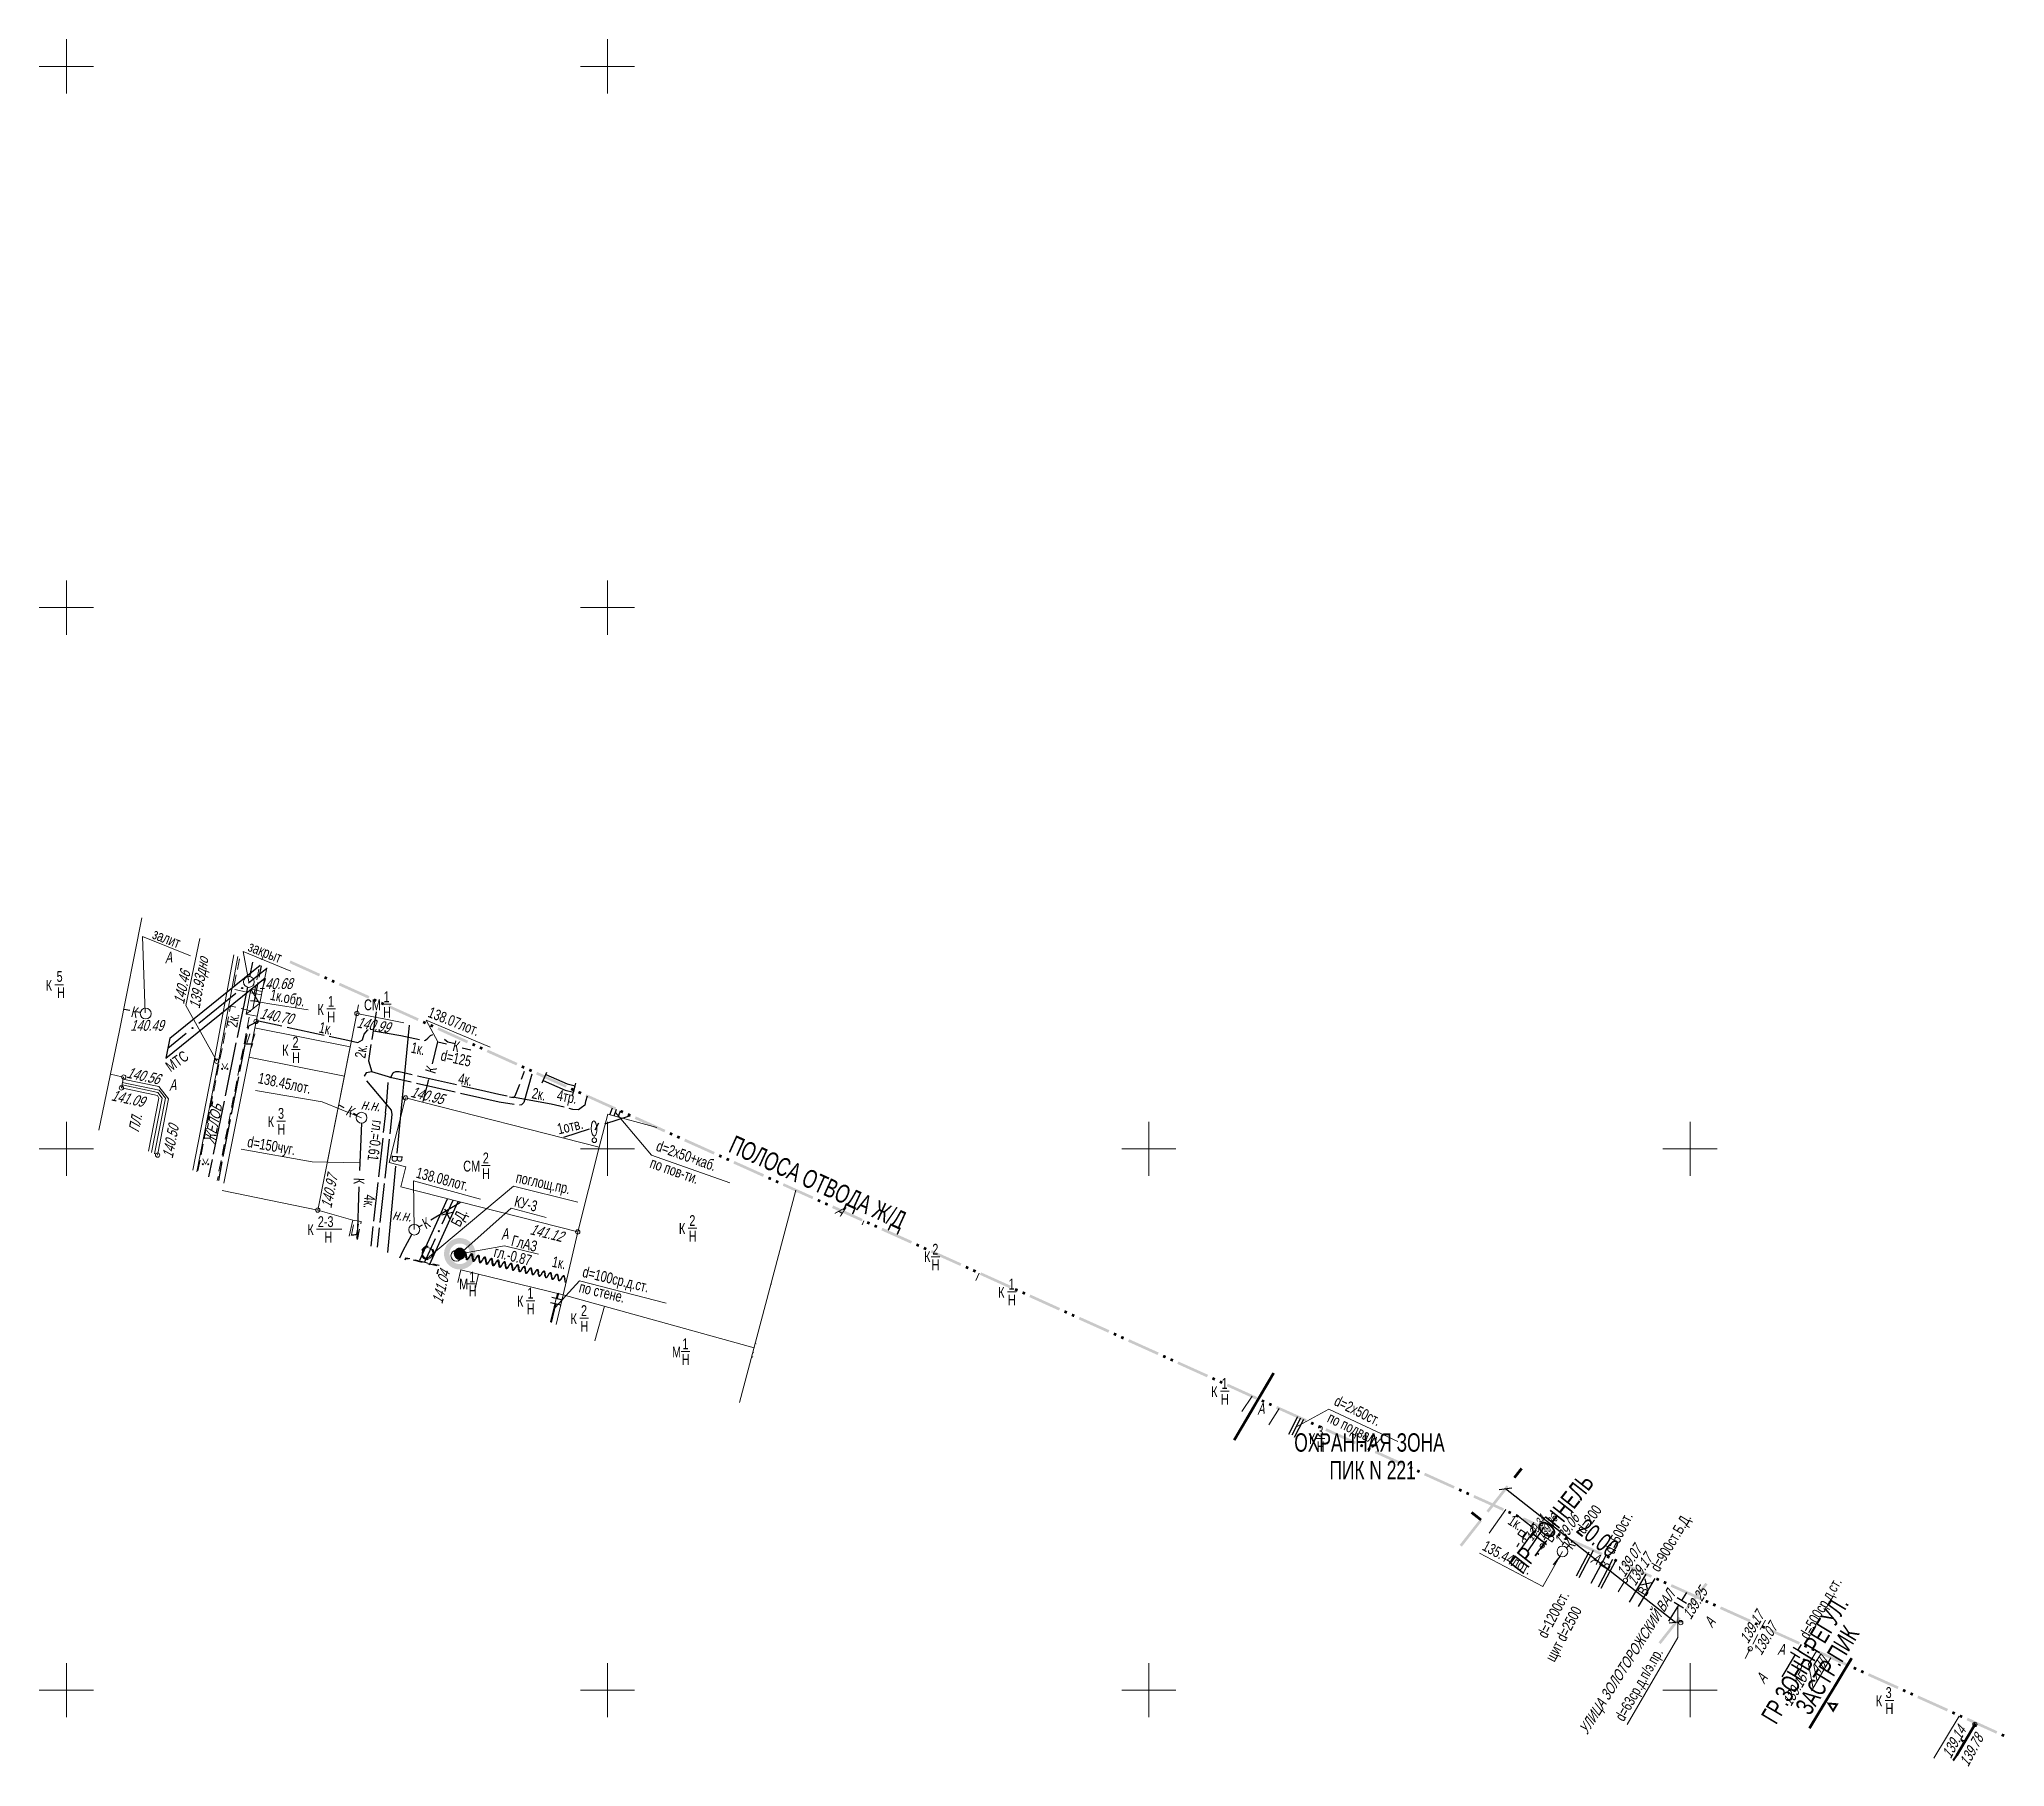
# Model space of a CAD drawing. Extents: x 10098 to 11902, y 8648 to 10202.
# Drawn here: x 11347.5 to 11529.1, y 8992.9 to 9152.5 of the extents above; entities that cross this region are included whole.
import ezdxf
from ezdxf.enums import TextEntityAlignment as Align

# ---------------------------------------------------------------- set-up
doc = ezdxf.new("R2010")
doc.units = 0
for name, color, linetype in [('1_Водопровод', 7, 'Continuous'), ('20_Строения', 7, 'Continuous'), ('21_Колодцы', 7, 'Continuous'), ('23_Ограждения', 7, 'Continuous'), ('24_Растительность', 7, 'Continuous'), ('38_Высотные_отметки', 7, 'Continuous'), ('49_Проекты', 7, 'Continuous'), ('50_Красные_линии', 7, 'Continuous'), ('51_Сетка_координат', 7, 'Continuous'), ('52_Топонимика', 7, 'Continuous'), ('Подписи_зданий', 7, 'Continuous')]:
    doc.layers.add(name, color=color, linetype=linetype)
for name, color, linetype, lineweight in [('4_Канализация', 16, 'Continuous', 30), ('5_Газопровод', 16, 'Continuous', 30), ('6_Теплопровод', 3, 'Continuous', 30), ('7_Электрокабели', 1, 'Continuous', 30), ('8_Связь', 3, 'Continuous', 30)]:
    doc.layers.add(name, color=color, linetype=linetype, lineweight=lineweight)
doc.styles.add('mggt', font='russian_1251.shx', dxfattribs={"width": 0.75, "oblique": 18, "height": 1})
doc.styles.add('Style-RUSSIAN_1251', font='RUSSIAN_1251.shx')
doc.styles.add('Style-RUSSIAN_1251 I 0.00000', font='RUSSIAN_1251.shx')
doc.styles.add('Style-RUSSIAN_866', font='RUSSIAN_866.shx')
doc.linetypes.add('Kn', pattern='A,-1.75,[110,dgnlstyle-500_multi_und.shx,S=0.007857,R=0,X=0,Y=0],-1.75', length=3.5)

msp = doc.modelspace()

# ---------------------------------------------------------------- texts
at = {"layer": '1_Водопровод', "color": 8, "linetype": 'Continuous', "lineweight": 15, "style": 'mggt', "width": 0.75}
for s, rotation, p in [('В                   ', 265.9732, (11380.07, 9049.45)), ('d=500ст.', 63.6474, (11492.95, 9012.48)), ('d=900ст.Б.Д.', 59.2315, (11497.12, 9010.84)), ('В                   ', 54.396, (11487.21, 9013.56)), ('В                   ', 59.0594, (11492.41, 9011)), ('В                   ', 60.0691, (11495.94, 9008.62)), ('d=1200ст.', 62.2355, (11486.73, 9004.71)), ('щит d=2500', 62.2355, (11487.47, 9002.53))]:
    msp.add_text(s, height=1, rotation=rotation, dxfattribs=at).set_placement(p)
at = {"layer": '38_Высотные_отметки', "color": 8, "lineweight": 15, "style": 'mggt', "oblique": 18}
for s, height, rotation, width, p in [('139.93дно', 1, 80.0459, 0.75, (11362.31, 9062.9, 139.93)), ('140.46    ', 1, 78.4288, 0.75, (11360.86, 9063.32, 140.46)), ('140.70    ', 1, 349.6045, 0.75, (11367.81, 9062.06, 140.7)), ('140.99    ', 1, 350.3283, 0.75, (11376.77, 9061.22, 140.09)), ('140.56    ', 1, 347.7421, 0.75, (11355.51, 9056.59, 140.56)), ('141.09    ', 1, 347.9828, 0.75, (11354.09, 9054.49, 141.09)), ('140.95', 1, 346.1002, 0.75, (11381.74, 9054.82, 140.09)), ('н.н.', 1, 353.775, 0.8, (11377.17, 9053.66)), ('140.50    ', 1, 79.0253, 0.75, (11359.82, 9049.08)), ('140.97    ', 1, 78.723, 0.75, (11374.48, 9044.47, 140.97)), ('н.н.', 1, 353.775, 0.8, (11380.07, 9043.47)), ('141.12', 1, 346.1002, 0.75, (11392.76, 9042.13, 140.09)), ('139.34', 0.8, 57.2692, 0.75, (11485.43, 9013.72, 139.34)), ('139.26', 0.8, 57.2692, 0.75, (11486.49, 9013.76, 139.26)), ('139.06', 1, 57.2692, 0.75, (11488.17, 9013.25, 139.06)), ('139.07', 1, 57.6408, 0.75, (11493.96, 9010.37, 139.07)), ('139.17', 1, 57.6408, 0.75, (11494.94, 9009.56, 139.17)), ('139.17', 1, 59.8825, 0.75, (11505.36, 9004.23, 139.17)), ('139.07', 1, 59.8825, 0.75, (11506.59, 9003.15, 139.07)), ('139.15', 1, 59.4978, 0.75, (11509.32, 8998.44, 139.15)), ('139.14', 1, 61.6178, 0.75, (11524.08, 8993.61)), ('139.78', 1, 61.6178, 0.75, (11525.69, 8992.86))]:
    msp.add_text(s, height=height, rotation=rotation, dxfattribs=dict(at, width=width)).set_placement(p)
at = {"layer": '38_Высотные_отметки', "color": 8, "lineweight": 15, "style": 'mggt', "oblique": 18, "width": 0.75}
for s, p in [('140.68    ', (11367.8, 9064.77, 140.68)), ('140.49    ', (11355.9, 9060.91, 140.49))]:
    msp.add_text(s, height=1, dxfattribs=at).set_placement(p)
at = {"layer": '38_Высотные_отметки', "color": 8, "linetype": 'Continuous', "lineweight": 15, "style": 'mggt', "oblique": 18, "width": 0.75}
for s, rotation, p in [('141.04', 76.3982, (11384.73, 9035.63)), ('139.25', 58.5264, (11500.06, 9006.45))]:
    msp.add_text(s, height=1, rotation=rotation, dxfattribs=at).set_placement(p)
at = {"layer": '49_Проекты', "color": 8, "linetype": 'Continuous', "lineweight": 15, "style": 'mggt', "width": 0.75}
for s, rotation, p in [('поглощ.пр.', 347.5614, (11391.46, 9046.91)), ('d=63ср.д.п/э.пр.', 60.3702, (11493.87, 8997.04))]:
    msp.add_text(s, height=1, rotation=rotation, dxfattribs=at).set_placement(p)
at = {"layer": '4_Канализация', "color": 8, "linetype": 'Continuous', "lineweight": 15, "style": 'mggt', "width": 0.75}
for s, rotation, p in [('залит', 338.4101, (11357.86, 9069.47)), ('закрыт', 338.4101, (11366.7, 9068.31)), ('К', 345.3517, (11355.92, 9062.22)), ('138.07лот.', 338.4101, (11383.32, 9062.22)), ('d=125', 347.5, (11384.52, 9058.19)), ('К                   ', 346.0206, (11385.62, 9059.07)), ('138.45лот.', 348.099, (11367.65, 9056.09)), ('К                   ', 72.5598, (11384.07, 9056.89)), ('К                   ', 327.6522, (11375.75, 9053.19)), ('d=150чуг.', 349.9196, (11366.66, 9050.19)), ('138.08лот.', 345.1973, (11382.23, 9047.36)), ('К                   ', 268.6044, (11376.54, 9047.33)), ('К                   ', 25.2067, (11383.19, 9042.57)), ('d=200', 53.8947, (11490.24, 9014.35)), ('135.44лот.', 331.306, (11480.72, 9013)), ('К                   ', 49.8963, (11489.09, 9012.92))]:
    msp.add_text(s, height=1, rotation=rotation, dxfattribs=at).set_placement(p)
at = {"layer": '50_Красные_линии', "color": 8, "linetype": 'Continuous', "lineweight": 53, "style": 'Style-RUSSIAN_1251 I 0.00000', "width": 0.705882}
msp.add_text('ПОЛОСА ОТВОДА Ж/Д', height=1.7, rotation=335.5836, dxfattribs=at).set_placement((11419.41, 9046.91), align=Align.MIDDLE_CENTER)
at = {"layer": '50_Красные_линии', "color": 8, "linetype": 'Continuous', "lineweight": 53, "style": 'Style-RUSSIAN_1251', "width": 0.705883}
for s, p in [('ОХРАННАЯ ЗОНА ', (11470.61, 9022.88)), ('ПИК N 221', (11470.67, 9020.33))]:
    msp.add_text(s, height=1.7, dxfattribs=at).set_placement(p, align=Align.MIDDLE_CENTER)
for s, rotation, p in [('ПР. ТОННЕЛЬ', 51.7944, (11487.87, 9014.87)), ('ГР.ЗОНЫ РЕГУЛ. ', 58.9616, (11511.45, 9002.57)), ('ЗАСТР.ПИК', 58.9616, (11513.39, 9001.41))]:
    msp.add_text(s, height=1.7, rotation=rotation, dxfattribs=at).set_placement(p, align=Align.CENTER)
at = {"layer": '50_Красные_линии', "color": 8, "linetype": 'Continuous', "lineweight": 53, "style": 'Style-RUSSIAN_866', "width": 0.705882}
msp.add_text('20.00', height=1.7, rotation=321.7917, dxfattribs=at).set_placement((11489.91, 9015.31), align=Align.MIDDLE_LEFT)
at = {"layer": '52_Топонимика', "color": 8, "lineweight": 15, "style": 'mggt', "oblique": 18, "width": 0.75}
for rotation, p in [(7.4227, (11359.12, 9067.14)), (7.4227, (11359.51, 9055.36)), (329.6159, (11420.95, 9044.07)), (7.4227, (11390.18, 9041.6)), (7.4227, (11460.04, 9025.45))]:
    msp.add_text('А', height=1, rotation=rotation, dxfattribs=at).set_placement(p)
at = {"layer": '52_Топонимика', "color": 8, "linetype": 'Continuous', "lineweight": 15, "style": 'mggt', "oblique": 18, "width": 0.75}
for s, p in [('Ц', (11366.5, 9059.63)), ('А', (11508.06, 9003.27))]:
    msp.add_text(s, height=1, dxfattribs=at).set_placement(p)
for s, rotation, p in [('ПЛ.', 78.547, (11356.69, 9051.48)), ('ЖЕЛОБ', 78.7139, (11363.69, 9050.4)), ('Ц', 6.2006, (11376.19, 9041.96)), ('А', 337.613, (11490.75, 9011.82)), ('А', 57.9653, (11502.05, 9005.7)), ('ПЛ', 56.9855, (11512.04, 9001.54)), ('А', 58.5365, (11506.86, 9000.52))]:
    msp.add_text(s, height=1, rotation=rotation, dxfattribs=at).set_placement(p)
at = {"layer": '52_Топонимика', "color": 8, "linetype": 'Continuous', "lineweight": 30, "style": 'mggt', "oblique": 18, "width": 0.75}
msp.add_text('УЛИЦА ЗОЛОТОРОЖСКИЙ ВАЛ', height=1, rotation=57.8232, dxfattribs=at).set_placement((11490.49, 8995.83))
at = {"layer": '5_Газопровод', "color": 8, "linetype": 'Continuous', "lineweight": 15, "style": 'mggt', "width": 0.75}
for s, rotation, p in [('d=100ср.д.ст.', 346.5057, (11397.61, 9038.19)), ('по стене.', 346.5057, (11397.29, 9036.78)), ('d=500ср.д.ст.', 59.7009, (11510.91, 9004.63))]:
    msp.add_text(s, height=1, rotation=rotation, dxfattribs=at).set_placement(p)
at = {"layer": '6_Теплопровод', "color": 8, "linetype": 'Continuous', "lineweight": 15, "style": 'mggt', "width": 0.75}
for s, rotation, p in [('МТС', 35.3394, (11359.62, 9057.07)), ('БД.', 62.3533, (11386.35, 9042.72)), ('d=2х50ст.', 333.8365, (11467.03, 9026.37)), ('по подвалу', 333.8365, (11466.4, 9024.82))]:
    msp.add_text(s, height=1, rotation=rotation, dxfattribs=at).set_placement(p)
for s, p in [('d=2х50+каб.', (11404.57, 9050.33)), ('по пов-ти.', (11403.99, 9048.77))]:
    msp.add_text(s, height=1, rotation=340.4073, dxfattribs=at).set_placement(p, align=Align.MIDDLE_LEFT)
at = {"layer": '7_Электрокабели', "color": 8, "linetype": 'Continuous', "lineweight": 15, "style": 'mggt', "width": 0.75}
for s, rotation, p in [('1к.обр.', 348.5559, (11368.76, 9063.79)), ('2к.', 79.6131, (11365.77, 9061.17)), ('1к.', 348.5559, (11373.27, 9060.76)), ('2к.', 80.6235, (11377.61, 9058.32)), ('1к.', 348.5559, (11381.77, 9058.9)), ('4к.', 348.5559, (11386.14, 9056.04)), ('2к.', 348.8961, (11392.94, 9054.69)), ('4тр.', 348.8961, (11395.26, 9054.5)), ('гл.=0.61', 262.6666, (11378.29, 9052.7)), ('4к.', 264.9899, (11377.55, 9045.81)), ('КУ-3', 345.7141, (11391.31, 9044.71)), ('ГлАЗ', 345.4966, (11391.03, 9041.08)), ('гл.-0.87', 345.7528, (11389.42, 9040.05)), ('1к.', 348.5559, (11394.8, 9039.12)), ('1к.', 326.5649, (11483.08, 9015.41))]:
    msp.add_text(s, height=1, rotation=rotation, dxfattribs=at).set_placement(p)
at = {"layer": '8_Связь', "color": 8, "linetype": 'Continuous', "lineweight": 15, "style": 'mggt', "width": 0.75}
msp.add_text('1отв.', height=1, rotation=13.2968, dxfattribs=at).set_placement((11395.37, 9051.82), align=Align.MIDDLE_LEFT)
at = {"layer": 'Подписи_зданий', "color": 8, "linetype": 'Continuous', "lineweight": 15, "style": 'mggt', "width": 0.75}
for s, p in [('5', (11349.1, 9065.43)), ('К', (11348.09, 9064.61)), ('Н', (11349.15, 9063.94)), ('1', (11374.17, 9063.13)), ('СМ', (11377.5, 9062.81)), ('1', (11379.3, 9063.55)), ('К', (11373.2, 9062.38)), ('Н', (11374.1, 9061.68)), ('Н', (11379.25, 9062.11)), ('2', (11370.89, 9059.36)), ('К', (11369.94, 9058.62)), ('Н', (11370.84, 9057.92)), ('К', (11368.6, 9052.01)), ('3', (11369.55, 9052.78)), ('Н', (11369.5, 9051.31)), ('2', (11388.47, 9048.66)), ('СМ', (11386.66, 9047.91)), ('Н', (11388.41, 9047.21)), ('2', (11407.55, 9042.88)), ('К', (11372.27, 9042.04)), ('2-3', (11373.23, 9042.78)), ('Н', (11373.85, 9041.34)), ('К', (11406.59, 9042.14)), ('Н', (11407.49, 9041.44)), ('К', (11429.24, 9039.54)), ('2', (11430, 9040.23)), ('1', (11387.22, 9037.66)), ('Н', (11429.93, 9038.79)), ('М', (11386.29, 9037.02)), ('Н', (11387.18, 9036.39)), ('1', (11392.59, 9036.18)), ('К', (11436.08, 9036.25)), ('1', (11437.04, 9037.01)), ('К', (11391.63, 9035.43)), ('Н', (11392.53, 9034.73)), ('К', (11396.58, 9033.81)), ('2', (11397.54, 9034.56)), ('Н', (11436.98, 9035.55)), ('Н', (11397.48, 9033.11)), ('М', (11405.95, 9030.74)), ('1', (11406.91, 9031.5)), ('Н', (11406.85, 9030.04)), ('К', (11455.76, 9027.07)), ('1', (11456.72, 9027.83)), ('Н', (11456.66, 9026.37)), ('3', (11465.57, 9023.43)), ('К', (11464.82, 9022.74)), ('Н', (11465.5, 9022)), ('3', (11518.07, 8999.28)), ('К', (11517.16, 8998.51)), ('Н', (11518.06, 8997.81))]:
    msp.add_text(s, height=1, dxfattribs=at).set_placement(p)

# ---------------------------------------------------------------- hatches: boundary and pattern name
at = {"layer": '50_Красные_линии', "linetype": 'Continuous', "lineweight": 25}
for points in [[(11373.44, 9066.17), (11370.71, 9067.4), (11370.61, 9067.17), (11373.34, 9065.94)], [(11374.13, 9065.86), (11373.9, 9065.96), (11373.8, 9065.73), (11374.02, 9065.63)], [(11374.81, 9065.55), (11374.58, 9065.65), (11374.48, 9065.42), (11374.71, 9065.32)], [(11378, 9064.11), (11375.27, 9065.34), (11375.16, 9065.11), (11377.9, 9063.88)], [(11378.68, 9063.8), (11378.46, 9063.9), (11378.35, 9063.67), (11378.58, 9063.57)], [(11379.37, 9063.49), (11379.14, 9063.59), (11379.04, 9063.37), (11379.26, 9063.26)], [(11382.56, 9062.05), (11379.82, 9063.28), (11379.72, 9063.06), (11382.45, 9061.82)], [(11383.24, 9061.74), (11383.01, 9061.84), (11382.91, 9061.62), (11383.14, 9061.51)], [(11383.92, 9061.43), (11383.7, 9061.54), (11383.59, 9061.31), (11383.82, 9061.21)], [(11387.11, 9059.99), (11384.38, 9061.23), (11384.28, 9061), (11387.01, 9059.76)], [(11387.8, 9059.68), (11387.57, 9059.79), (11387.47, 9059.56), (11387.69, 9059.46)], [(11388.48, 9059.38), (11388.25, 9059.48), (11388.15, 9059.25), (11388.38, 9059.15)], [(11391.67, 9057.94), (11388.94, 9059.17), (11388.83, 9058.94), (11391.57, 9057.71)], [(11392.35, 9057.63), (11392.13, 9057.73), (11392.02, 9057.5), (11392.25, 9057.4)], [(11393.04, 9057.32), (11392.81, 9057.42), (11392.71, 9057.19), (11392.94, 9057.09)], [(11396.23, 9055.88), (11393.49, 9057.11), (11393.39, 9056.88), (11396.13, 9055.65)], [(11396.91, 9055.57), (11396.68, 9055.67), (11396.58, 9055.44), (11396.81, 9055.34)], [(11397.6, 9055.26), (11397.37, 9055.36), (11397.26, 9055.14), (11397.49, 9055.03)], [(11400.79, 9053.82), (11398.05, 9055.05), (11397.95, 9054.83), (11400.68, 9053.59)], [(11401.47, 9053.51), (11401.24, 9053.61), (11401.14, 9053.39), (11401.37, 9053.28)], [(11402.15, 9053.2), (11401.92, 9053.31), (11401.82, 9053.08), (11402.05, 9052.98)], [(11405.34, 9051.76), (11402.61, 9053), (11402.51, 9052.77), (11405.24, 9051.53)], [(11406.03, 9051.45), (11405.8, 9051.56), (11405.7, 9051.33), (11405.92, 9051.23)], [(11406.71, 9051.15), (11406.48, 9051.25), (11406.38, 9051.02), (11406.61, 9050.92)], [(11409.9, 9049.71), (11407.17, 9050.94), (11407.06, 9050.71), (11409.8, 9049.48)], [(11410.58, 9049.4), (11410.36, 9049.5), (11410.25, 9049.27), (11410.48, 9049.17)], [(11411.27, 9049.09), (11411.04, 9049.19), (11410.94, 9048.96), (11411.16, 9048.86)], [(11414.46, 9047.65), (11411.72, 9048.88), (11411.62, 9048.65), (11414.35, 9047.42)], [(11415.14, 9047.34), (11414.91, 9047.44), (11414.81, 9047.21), (11415.04, 9047.11)], [(11415.82, 9047.03), (11415.6, 9047.13), (11415.49, 9046.91), (11415.72, 9046.8)], [(11419.01, 9045.59), (11416.28, 9046.82), (11416.18, 9046.6), (11418.91, 9045.36)], [(11419.7, 9045.28), (11419.47, 9045.38), (11419.37, 9045.16), (11419.59, 9045.05)], [(11420.38, 9044.97), (11420.15, 9045.08), (11420.05, 9044.85), (11420.28, 9044.75)], [(11423.57, 9043.53), (11420.84, 9044.77), (11420.73, 9044.54), (11423.47, 9043.3)], [(11424.25, 9043.22), (11424.03, 9043.33), (11423.92, 9043.1), (11424.15, 9043)], [(11424.94, 9042.92), (11424.71, 9043.02), (11424.61, 9042.79), (11424.83, 9042.69)], [(11428.13, 9041.48), (11425.39, 9042.71), (11425.29, 9042.48), (11428.02, 9041.25)], [(11428.81, 9041.17), (11428.58, 9041.27), (11428.48, 9041.04), (11428.71, 9040.94)], [(11429.49, 9040.86), (11429.27, 9040.96), (11429.16, 9040.73), (11429.39, 9040.63)], [(11432.68, 9039.42), (11429.95, 9040.65), (11429.85, 9040.42), (11432.58, 9039.19)], [(11433.37, 9039.11), (11433.14, 9039.21), (11433.04, 9038.98), (11433.27, 9038.88)], [(11434.05, 9038.8), (11433.82, 9038.9), (11433.72, 9038.68), (11433.95, 9038.57)], [(11437.24, 9037.36), (11434.51, 9038.59), (11434.4, 9038.37), (11437.14, 9037.13)], [(11437.93, 9037.05), (11437.7, 9037.15), (11437.59, 9036.93), (11437.82, 9036.82)], [(11438.61, 9036.74), (11438.38, 9036.85), (11438.28, 9036.62), (11438.51, 9036.52)], [(11441.8, 9035.3), (11439.06, 9036.54), (11438.96, 9036.31), (11441.7, 9035.07)], [(11442.48, 9034.99), (11442.25, 9035.1), (11442.15, 9034.87), (11442.38, 9034.77)], [(11443.17, 9034.69), (11442.94, 9034.79), (11442.84, 9034.56), (11443.06, 9034.46)], [(11446.36, 9033.25), (11443.62, 9034.48), (11443.52, 9034.25), (11446.25, 9033.02)], [(11447.04, 9032.94), (11446.81, 9033.04), (11446.71, 9032.81), (11446.94, 9032.71)], [(11447.72, 9032.63), (11447.5, 9032.73), (11447.39, 9032.5), (11447.62, 9032.4)], [(11450.91, 9031.19), (11448.18, 9032.42), (11448.08, 9032.19), (11450.81, 9030.96)], [(11451.6, 9030.88), (11451.37, 9030.98), (11451.27, 9030.75), (11451.49, 9030.65)], [(11452.28, 9030.57), (11452.05, 9030.67), (11451.95, 9030.45), (11452.18, 9030.34)], [(11455.47, 9029.13), (11452.74, 9030.36), (11452.63, 9030.14), (11455.37, 9028.9)], [(11461.57, 9029.12), (11461.64, 9029.24), (11461.42, 9029.36), (11461.36, 9029.25)], [(11456.15, 9028.82), (11455.93, 9028.92), (11455.82, 9028.7), (11456.05, 9028.59)], [(11456.84, 9028.51), (11456.61, 9028.62), (11456.51, 9028.39), (11456.73, 9028.29)], [(11460.03, 9027.07), (11457.29, 9028.31), (11457.19, 9028.08), (11459.92, 9026.84)], [(11460.05, 9026.54), (11460.56, 9027.4), (11460.34, 9027.52), (11459.84, 9026.66)], [(11460.56, 9027.4), (11461.07, 9028.26), (11460.85, 9028.39), (11460.34, 9027.52)], [(11461.07, 9028.26), (11461.57, 9029.12), (11461.36, 9029.25), (11460.85, 9028.39)], [(11459.04, 9024.81), (11459.55, 9025.67), (11459.33, 9025.8), (11458.83, 9024.94)], [(11459.55, 9025.67), (11460.05, 9026.54), (11459.84, 9026.66), (11459.33, 9025.8)], [(11460.71, 9026.76), (11460.48, 9026.87), (11460.38, 9026.64), (11460.61, 9026.54)], [(11461.39, 9026.46), (11461.17, 9026.56), (11461.06, 9026.33), (11461.29, 9026.23)], [(11464.58, 9025.02), (11461.85, 9026.25), (11461.75, 9026.02), (11464.48, 9024.79)], [(11458.03, 9023.09), (11458.53, 9023.95), (11458.32, 9024.08), (11457.81, 9023.21)], [(11458.53, 9023.95), (11459.04, 9024.81), (11458.83, 9024.94), (11458.32, 9024.08)], [(11465.27, 9024.71), (11465.04, 9024.81), (11464.94, 9024.58), (11465.16, 9024.48)], [(11465.95, 9024.4), (11465.72, 9024.5), (11465.62, 9024.27), (11465.85, 9024.17)], [(11469.14, 9022.96), (11466.41, 9024.19), (11466.3, 9023.96), (11469.04, 9022.73)], [(11458, 9023.03), (11458.03, 9023.09), (11457.81, 9023.21), (11457.78, 9023.16)], [(11469.82, 9022.65), (11469.6, 9022.75), (11469.49, 9022.52), (11469.72, 9022.42)], [(11470.51, 9022.34), (11470.28, 9022.44), (11470.18, 9022.22), (11470.41, 9022.11)], [(11473.7, 9020.9), (11470.96, 9022.13), (11470.86, 9021.91), (11473.6, 9020.67)], [(11474.38, 9020.59), (11474.15, 9020.69), (11474.05, 9020.47), (11474.28, 9020.36)], [(11475.07, 9020.28), (11474.84, 9020.39), (11474.73, 9020.16), (11474.96, 9020.06)], [(11484.34, 9020.56), (11483.67, 9019.7), (11483.86, 9019.55), (11484.54, 9020.4)], [(11478.26, 9018.84), (11475.52, 9020.08), (11475.42, 9019.85), (11478.15, 9018.62)], [(11478.94, 9018.53), (11478.71, 9018.64), (11478.61, 9018.41), (11478.84, 9018.31)], [(11483.05, 9018.92), (11481.19, 9016.56), (11481.39, 9016.41), (11483.25, 9018.76)], [(11479.62, 9018.23), (11479.39, 9018.33), (11479.29, 9018.1), (11479.52, 9018)], [(11482.81, 9016.79), (11480.08, 9018.02), (11479.98, 9017.79), (11482.71, 9016.56)], [(11480.57, 9015.77), (11478.72, 9013.42), (11478.92, 9013.26), (11480.77, 9015.62)], [(11479.89, 9016.52), (11479.73, 9016.32), (11480.62, 9015.63), (11480.77, 9015.82)], [(11483.5, 9016.48), (11483.27, 9016.58), (11483.17, 9016.35), (11483.39, 9016.25)], [(11484.18, 9016.17), (11483.95, 9016.27), (11483.85, 9016.04), (11484.08, 9015.94)], [(11487.37, 9014.73), (11484.64, 9015.96), (11484.53, 9015.73), (11487.27, 9014.5)], [(11488.05, 9014.42), (11487.83, 9014.52), (11487.72, 9014.29), (11487.95, 9014.19)], [(11488.74, 9014.11), (11488.51, 9014.21), (11488.41, 9013.99), (11488.63, 9013.88)], [(11491.93, 9012.67), (11489.19, 9013.9), (11489.09, 9013.68), (11491.82, 9012.44)], [(11492.61, 9012.36), (11492.38, 9012.46), (11492.28, 9012.24), (11492.51, 9012.13)], [(11493.29, 9012.05), (11493.07, 9012.16), (11492.96, 9011.93), (11493.19, 9011.83)], [(11496.48, 9010.61), (11493.75, 9011.85), (11493.65, 9011.62), (11496.38, 9010.39)], [(11497.17, 9010.3), (11496.94, 9010.41), (11496.84, 9010.18), (11497.06, 9010.08)], [(11497.85, 9010), (11497.62, 9010.1), (11497.52, 9009.87), (11497.75, 9009.77)], [(11501.04, 9008.56), (11498.31, 9009.79), (11498.2, 9009.56), (11500.94, 9008.33)], [(11501.42, 9009.92), (11499.57, 9007.56), (11499.76, 9007.41), (11501.62, 9009.76)], [(11501.72, 9008.25), (11501.5, 9008.35), (11501.39, 9008.12), (11501.62, 9008.02)], [(11502.41, 9007.94), (11502.18, 9008.04), (11502.08, 9007.81), (11502.3, 9007.71)], [(11505.6, 9006.5), (11502.86, 9007.73), (11502.76, 9007.5), (11505.49, 9006.27)], [(11498.95, 9006.77), (11497.09, 9004.42), (11497.29, 9004.26), (11499.14, 9006.62)], [(11506.28, 9006.19), (11506.05, 9006.29), (11505.95, 9006.06), (11506.18, 9005.96)], [(11506.96, 9005.88), (11506.74, 9005.98), (11506.63, 9005.76), (11506.86, 9005.65)], [(11510.15, 9004.44), (11507.42, 9005.67), (11507.32, 9005.45), (11510.05, 9004.21)], [(11510.84, 9004.13), (11510.61, 9004.23), (11510.51, 9004.01), (11510.74, 9003.9)], [(11511.52, 9003.82), (11511.29, 9003.93), (11511.19, 9003.7), (11511.42, 9003.6)], [(11514.71, 9002.38), (11511.98, 9003.62), (11511.87, 9003.39), (11514.61, 9002.16)], [(11514.42, 9001.87), (11514.94, 9002.72), (11514.72, 9002.85), (11514.21, 9002)], [(11514.94, 9002.72), (11515.04, 9002.9), (11514.83, 9003.02), (11514.72, 9002.85)], [(11515.4, 9002.07), (11515.17, 9002.18), (11515.06, 9001.95), (11515.29, 9001.85)], [(11512.87, 8999.3), (11513.39, 9000.15), (11513.18, 9000.28), (11512.66, 8999.43)], [(11513.39, 9000.15), (11513.91, 9001.01), (11513.69, 9001.14), (11513.18, 9000.28)], [(11513.91, 9001.01), (11514.42, 9001.87), (11514.21, 9002), (11513.69, 9001.14)], [(11516.08, 9001.77), (11515.85, 9001.87), (11515.75, 9001.64), (11515.98, 9001.54)], [(11519.27, 9000.33), (11516.53, 9001.56), (11516.43, 9001.33), (11519.17, 9000.1)], [(11511.84, 8997.58), (11512.36, 8998.44), (11512.14, 8998.57), (11511.63, 8997.71)], [(11512.36, 8998.44), (11512.87, 8999.3), (11512.66, 8999.43), (11512.14, 8998.57)], [(11519.95, 9000.02), (11519.72, 9000.12), (11519.62, 8999.89), (11519.85, 8999.79)], [(11520.64, 8999.71), (11520.41, 8999.81), (11520.31, 8999.58), (11520.53, 8999.48)], [(11523.83, 8998.27), (11521.09, 8999.5), (11520.99, 8999.27), (11523.72, 8998.04)], [(11511.14, 8996.41), (11511.33, 8996.73), (11511.11, 8996.86), (11510.92, 8996.54)], [(11511.33, 8996.73), (11511.84, 8997.58), (11511.63, 8997.71), (11511.11, 8996.86)], [(11524.51, 8997.96), (11524.28, 8998.06), (11524.18, 8997.83), (11524.41, 8997.73)], [(11525.19, 8997.65), (11524.97, 8997.75), (11524.86, 8997.53), (11525.09, 8997.42)], [(11528.38, 8996.21), (11525.65, 8997.45), (11525.55, 8997.22), (11528.28, 8995.98)], [(11529.07, 8995.9), (11528.84, 8996), (11528.74, 8995.78), (11528.96, 8995.67)]]:
    msp.add_hatch(color=8, dxfattribs=at).paths.add_polyline_path(points)
h = msp.add_hatch(color=8, dxfattribs=at)
h.paths.add_polyline_path([(11513.22, 8997.93), (11512.62, 8998.87), (11513.73, 8998.78)])
h.paths.add_polyline_path([(11513.21, 8998.27), (11512.96, 8998.66), (11513.43, 8998.63)], flags=16)
at = {"layer": '7_Электрокабели', "linetype": 'Continuous', "lineweight": 30}
h = msp.add_hatch(color=8, dxfattribs=at)
h.paths.add_polyline_path([(11386.29, 9038.86), (11386.19, 9038.87), (11386.08, 9038.89), (11385.98, 9038.91), (11385.87, 9038.94), (11385.77, 9038.98), (11385.67, 9039.03), (11385.58, 9039.08), (11385.49, 9039.14), (11385.41, 9039.21), (11385.33, 9039.28), (11385.25, 9039.36), (11385.18, 9039.44), (11385.12, 9039.53), (11385.07, 9039.62), (11385.02, 9039.72), (11384.98, 9039.82), (11384.95, 9039.92), (11384.92, 9040.02), (11384.9, 9040.13), (11384.89, 9040.24), (11384.89, 9040.34), (11384.9, 9040.45), (11384.91, 9040.56), (11384.94, 9040.66), (11384.97, 9040.77), (11385, 9040.87), (11385.05, 9040.97), (11385.1, 9041.06), (11385.16, 9041.15), (11385.22, 9041.24), (11385.3, 9041.32), (11385.37, 9041.39), (11385.46, 9041.46), (11385.54, 9041.52), (11385.64, 9041.58), (11385.73, 9041.63), (11385.83, 9041.67), (11385.93, 9041.7), (11386.04, 9041.73), (11386.14, 9041.75), (11386.25, 9041.76), (11386.36, 9041.76), (11386.47, 9041.76), (11386.57, 9041.74), (11386.68, 9041.72), (11386.78, 9041.69), (11386.88, 9041.66), (11386.98, 9041.61), (11387.08, 9041.56), (11387.17, 9041.51), (11387.25, 9041.44), (11387.33, 9041.37), (11387.41, 9041.29), (11387.48, 9041.21), (11387.54, 9041.12), (11387.6, 9041.03), (11387.65, 9040.94), (11387.69, 9040.84), (11387.73, 9040.74), (11387.76, 9040.63), (11387.78, 9040.53), (11387.79, 9040.42), (11387.79, 9040.31), (11387.79, 9040.25), (11387.78, 9040.14), (11387.77, 9040.04), (11387.74, 9039.93), (11387.71, 9039.83), (11387.67, 9039.73), (11387.62, 9039.63), (11387.57, 9039.54), (11387.51, 9039.45), (11387.44, 9039.37), (11387.37, 9039.29), (11387.29, 9039.21), (11387.2, 9039.15), (11387.11, 9039.09), (11387.02, 9039.03), (11386.92, 9038.98), (11386.82, 9038.95), (11386.72, 9038.91), (11386.62, 9038.89), (11386.51, 9038.87), (11386.4, 9038.86)])
h.paths.add_polyline_path([(11386.31, 9039.36), (11386.22, 9039.37), (11386.14, 9039.38), (11386.05, 9039.41), (11385.97, 9039.44), (11385.89, 9039.48), (11385.82, 9039.52), (11385.75, 9039.57), (11385.68, 9039.63), (11385.62, 9039.69), (11385.57, 9039.76), (11385.52, 9039.83), (11385.48, 9039.91), (11385.45, 9039.99), (11385.42, 9040.07), (11385.4, 9040.16), (11385.39, 9040.25), (11385.39, 9040.33), (11385.4, 9040.42), (11385.41, 9040.51), (11385.43, 9040.59), (11385.46, 9040.67), (11385.5, 9040.75), (11385.54, 9040.83), (11385.59, 9040.9), (11385.65, 9040.96), (11385.71, 9041.02), (11385.78, 9041.08), (11385.85, 9041.13), (11385.93, 9041.17), (11386.01, 9041.2), (11386.09, 9041.23), (11386.18, 9041.25), (11386.26, 9041.26), (11386.35, 9041.26), (11386.44, 9041.26), (11386.53, 9041.25), (11386.61, 9041.22), (11386.69, 9041.2), (11386.77, 9041.16), (11386.85, 9041.12), (11386.92, 9041.07), (11386.99, 9041.01), (11387.05, 9040.95), (11387.1, 9040.88), (11387.15, 9040.81), (11387.19, 9040.73), (11387.23, 9040.65), (11387.26, 9040.57), (11387.28, 9040.49), (11387.29, 9040.4), (11387.29, 9040.31), (11387.29, 9040.27), (11387.28, 9040.19), (11387.27, 9040.1), (11387.24, 9040.02), (11387.21, 9039.93), (11387.18, 9039.86), (11387.13, 9039.78), (11387.08, 9039.71), (11387.02, 9039.65), (11386.96, 9039.59), (11386.89, 9039.53), (11386.81, 9039.49), (11386.74, 9039.45), (11386.65, 9039.42), (11386.57, 9039.39), (11386.49, 9039.37), (11386.4, 9039.36)], flags=16)
h = msp.add_hatch(color=8, dxfattribs=at)
h.paths.add_polyline_path([(11386.32, 9038.86), (11386.22, 9038.87), (11386.11, 9038.88), (11386, 9038.9), (11385.9, 9038.93), (11385.8, 9038.97), (11385.7, 9039.01), (11385.61, 9039.06), (11385.51, 9039.12), (11385.43, 9039.19), (11385.35, 9039.26), (11385.27, 9039.33), (11385.2, 9039.42), (11385.14, 9039.5), (11385.08, 9039.6), (11385.03, 9039.69), (11384.99, 9039.79), (11384.95, 9039.89), (11384.93, 9040), (11384.91, 9040.1), (11384.9, 9040.21), (11384.89, 9040.32), (11384.9, 9040.42), (11384.91, 9040.53), (11384.93, 9040.64), (11384.96, 9040.74), (11384.99, 9040.84), (11385.04, 9040.94), (11385.09, 9041.04), (11385.14, 9041.13), (11385.21, 9041.21), (11385.28, 9041.3), (11385.35, 9041.37), (11385.43, 9041.44), (11385.52, 9041.51), (11385.61, 9041.57), (11385.71, 9041.62), (11385.8, 9041.66), (11385.91, 9041.7), (11386.01, 9041.72), (11386.12, 9041.75), (11386.22, 9041.76), (11386.33, 9041.76), (11386.44, 9041.76), (11386.54, 9041.75), (11386.65, 9041.73), (11386.75, 9041.7), (11386.86, 9041.67), (11386.96, 9041.63), (11387.05, 9041.58), (11387.14, 9041.52), (11387.23, 9041.46), (11387.31, 9041.39), (11387.39, 9041.31), (11387.46, 9041.23), (11387.53, 9041.15), (11387.59, 9041.06), (11387.64, 9040.96), (11387.68, 9040.87), (11387.72, 9040.76), (11387.75, 9040.66), (11387.77, 9040.56), (11387.79, 9040.45), (11387.79, 9040.34), (11387.79, 9040.23), (11387.78, 9040.13), (11387.76, 9040.02), (11387.75, 9039.96), (11387.72, 9039.86), (11387.68, 9039.75), (11387.63, 9039.66), (11387.58, 9039.56), (11387.52, 9039.47), (11387.46, 9039.39), (11387.39, 9039.31), (11387.31, 9039.23), (11387.23, 9039.16), (11387.14, 9039.1), (11387.05, 9039.05), (11386.95, 9039), (11386.85, 9038.96), (11386.75, 9038.92), (11386.64, 9038.89), (11386.54, 9038.88), (11386.43, 9038.87)])
h.paths.add_polyline_path([(11386.38, 9039.36), (11386.29, 9039.36), (11386.21, 9039.37), (11386.12, 9039.39), (11386.04, 9039.41), (11385.96, 9039.45), (11385.88, 9039.48), (11385.8, 9039.53), (11385.73, 9039.58), (11385.67, 9039.64), (11385.61, 9039.71), (11385.56, 9039.78), (11385.51, 9039.85), (11385.47, 9039.93), (11385.44, 9040.01), (11385.42, 9040.09), (11385.4, 9040.18), (11385.39, 9040.26), (11385.39, 9040.35), (11385.4, 9040.44), (11385.42, 9040.52), (11385.44, 9040.61), (11385.47, 9040.69), (11385.51, 9040.77), (11385.55, 9040.84), (11385.61, 9040.91), (11385.66, 9040.98), (11385.73, 9041.04), (11385.8, 9041.09), (11385.87, 9041.14), (11385.95, 9041.18), (11386.03, 9041.21), (11386.11, 9041.23), (11386.2, 9041.25), (11386.28, 9041.26), (11386.37, 9041.26), (11386.46, 9041.26), (11386.54, 9041.24), (11386.63, 9041.22), (11386.71, 9041.19), (11386.79, 9041.15), (11386.86, 9041.11), (11386.93, 9041.06), (11387, 9041), (11387.06, 9040.94), (11387.11, 9040.87), (11387.16, 9040.79), (11387.2, 9040.72), (11387.24, 9040.64), (11387.26, 9040.55), (11387.28, 9040.47), (11387.29, 9040.38), (11387.29, 9040.29), (11387.29, 9040.21), (11387.27, 9040.12), (11387.26, 9040.08), (11387.24, 9040), (11387.21, 9039.92), (11387.17, 9039.84), (11387.12, 9039.77), (11387.07, 9039.7), (11387.01, 9039.63), (11386.94, 9039.58), (11386.87, 9039.52), (11386.8, 9039.48), (11386.72, 9039.44), (11386.64, 9039.41), (11386.55, 9039.39), (11386.47, 9039.37)], flags=16)
for points in [[(11386.32, 9039.86), (11386.26, 9039.87), (11386.2, 9039.88), (11386.15, 9039.91), (11386.1, 9039.94), (11386.05, 9039.97), (11386.01, 9040.01), (11385.97, 9040.06), (11385.94, 9040.11), (11385.92, 9040.17), (11385.9, 9040.23), (11385.89, 9040.29), (11385.89, 9040.35), (11385.9, 9040.41), (11385.92, 9040.46), (11385.94, 9040.52), (11385.97, 9040.57), (11386.01, 9040.62), (11386.05, 9040.66), (11386.1, 9040.69), (11386.15, 9040.72), (11386.21, 9040.74), (11386.27, 9040.76), (11386.33, 9040.76), (11386.39, 9040.76), (11386.45, 9040.75), (11386.5, 9040.73), (11386.56, 9040.71), (11386.61, 9040.67), (11386.66, 9040.64), (11386.7, 9040.59), (11386.73, 9040.54), (11386.76, 9040.49), (11386.78, 9040.43), (11386.79, 9040.37), (11386.79, 9040.31), (11386.79, 9040.31), (11386.79, 9040.25), (11386.77, 9040.19), (11386.75, 9040.13), (11386.73, 9040.08), (11386.69, 9040.03), (11386.65, 9039.99), (11386.6, 9039.95), (11386.55, 9039.92), (11386.5, 9039.89), (11386.44, 9039.87), (11386.38, 9039.86)], [(11386.35, 9039.86), (11386.29, 9039.87), (11386.23, 9039.88), (11386.17, 9039.9), (11386.12, 9039.92), (11386.07, 9039.95), (11386.02, 9039.99), (11385.99, 9040.04), (11385.95, 9040.09), (11385.93, 9040.14), (11385.91, 9040.2), (11385.9, 9040.26), (11385.89, 9040.32), (11385.9, 9040.38), (11385.91, 9040.44), (11385.93, 9040.49), (11385.96, 9040.55), (11385.99, 9040.6), (11386.03, 9040.64), (11386.08, 9040.68), (11386.13, 9040.71), (11386.18, 9040.73), (11386.24, 9040.75), (11386.3, 9040.76), (11386.36, 9040.76), (11386.42, 9040.76), (11386.48, 9040.74), (11386.53, 9040.72), (11386.59, 9040.69), (11386.63, 9040.66), (11386.68, 9040.61), (11386.71, 9040.57), (11386.74, 9040.51), (11386.77, 9040.46), (11386.78, 9040.4), (11386.79, 9040.34), (11386.79, 9040.28), (11386.78, 9040.22), (11386.78, 9040.22), (11386.76, 9040.16), (11386.74, 9040.1), (11386.71, 9040.05), (11386.67, 9040.01), (11386.63, 9039.96), (11386.58, 9039.93), (11386.52, 9039.9), (11386.47, 9039.88), (11386.41, 9039.87)]]:
    msp.add_hatch(color=8, dxfattribs=at).paths.add_polyline_path(points)

# ---------------------------------------------------------------- linework, layer by layer
at = {"layer": '1_Водопровод', "color": 8, "linetype": 'Continuous', "lineweight": 30}
for p, q in [((11380.57, 9049.61), (11381.69, 9061.44)), ((11379.7, 9040.42), (11380.45, 9048.39)), ((11486.66, 9013.75), (11485.67, 9012.42)), ((11487.33, 9014.67), (11487.04, 9014.27)), ((11489.77, 9010.41), (11491.09, 9012.92)), ((11490.86, 9009.88), (11492.21, 9012.4)), ((11491.55, 9009.54), (11492.87, 9012.1)), ((11494.42, 9008.14), (11495.95, 9010.71)), ((11495.23, 9007.74), (11496.78, 9010.33))]:
    msp.add_line(p, q, dxfattribs=at)
at = {"layer": '1_Водопровод', "color": 8, "linetype": 'Continuous', "lineweight": 30, "flags": 128}
for points in [[(11489.5, 9010.55), (11490.68, 9012.78)], [(11491.8, 9009.42), (11493.15, 9011.97)]]:
    msp.add_lwpolyline(points, dxfattribs=at)
at = {"layer": '1_Водопровод', "color": 8, "linetype": 'Continuous', "lineweight": 30}
for points in [[(11496.43, 9009.92), (11495.45, 9009.69)], [(11495.82, 9010.29), (11496.05, 9009.32)]]:
    msp.add_lwpolyline(points, dxfattribs=at)
at = {"layer": '20_Строения', "color": 8, "linetype": 'Continuous', "lineweight": 15}
for p, q in [((11413.42, 9031.18), (11413.52, 9031.15)), ((11413.43, 9030.76), (11413.32, 9030.81))]:
    msp.add_line(p, q, dxfattribs=at)
at = {"layer": '20_Строения', "color": 8, "lineweight": 15}
for p, q in [((11485.57, 9015.49), (11485.27, 9015.07)), ((11484.22, 9013.57), (11483.99, 9013.23)), ((11484.99, 9014.66), (11484.51, 9013.98))]:
    msp.add_line(p, q, dxfattribs=at)
at = {"layer": '20_Строения', "color": 8, "lineweight": 15, "flags": 128}
for points in [[(11353.01, 9051.73), (11354.91, 9060.94), (11356.97, 9071.33)], [(11376.23, 9059.43), (11373.22, 9044.35)], [(11354.07, 9056.89), (11355.12, 9056.67), (11355.27, 9056.64)], [(11355.08, 9055.63), (11355.27, 9056.64)], [(11355.08, 9055.63), (11358.43, 9054.92), (11358.55, 9054.7), (11357.59, 9049.78)], [(11355.14, 9055.92), (11357.45, 9055.43), (11358.44, 9055.22), (11358.86, 9054.7), (11357.87, 9049.66)], [(11355.17, 9056.13), (11358.56, 9055.42), (11359.16, 9054.68), (11358.15, 9049.54)], [(11355.23, 9056.45), (11358.53, 9055.76), (11359.45, 9054.64), (11358.43, 9049.43)], [(11434.33, 9038.53), (11434.01, 9037.83)], [(11458.59, 9025.74), (11459.55, 9027.15)], [(11462.05, 9026.02), (11461.08, 9024.51)], [(11482.97, 9016.7), (11481.44, 9014.5)], [(11511.23, 8999.93), (11513, 9002.98)]]:
    msp.add_lwpolyline(points, dxfattribs=at)
at = {"layer": '20_Строения', "color": 8, "linetype": 'Continuous', "lineweight": 15, "flags": 128}
for points in [[(11361.67, 9048.05), (11363.64, 9058.14), (11365.46, 9067.93)], [(11362.05, 9047.89), (11364.04, 9058.07), (11365.84, 9067.78)], [(11364.54, 9046.83), (11367.52, 9061.78), (11368.51, 9066.72)], [(11368.08, 9064.55), (11367.04, 9064.76), (11366.6, 9062.46), (11367.62, 9062.26)], [(11367.04, 9064.76), (11367.85, 9063.43), (11366.6, 9062.46)], [(11367.45, 9064.09), (11367.23, 9062.95)], [(11417.39, 9046.18), (11412.18, 9026.57)], [(11417.41, 9046), (11417.41, 9046)], [(11423.66, 9043.35), (11423.51, 9043)], [(11415.13, 9037.51), (11415.07, 9037.52)], [(11395.88, 9036.53), (11395.25, 9033.79)], [(11398.83, 9032.26), (11399.72, 9035.47)], [(11413.64, 9032.03), (11413.74, 9032)]]:
    msp.add_lwpolyline(points, dxfattribs=at)
at = {"layer": '20_Строения', "color": 8, "linetype": 'Continuous', "lineweight": 15}
for points in [[(11373.22, 9044.35), (11376.84, 9062.51), (11381.17, 9061.65)], [(11376.84, 9062.51), (11377, 9063.31)], [(11380.9, 9046.49), (11381.37, 9048.33), (11379.82, 9048.73), (11381.34, 9054.71), (11399.23, 9050.15), (11397.24, 9042.33)], [(11399.23, 9050.15), (11400.01, 9053.21), (11404.55, 9051.98)], [(11364.4, 9046.16), (11373.22, 9044.35)], [(11397.24, 9042.33), (11380.9, 9046.49)], [(11376.13, 9041.94), (11376.45, 9043.43), (11373.22, 9044.35)], [(11386.43, 9038.82), (11395.88, 9036.53), (11397.24, 9042.33)], [(11386.15, 9037.67), (11386.43, 9038.82), (11395.88, 9036.53)], [(11387.73, 9036.96), (11388.08, 9038.42)], [(11394.72, 9034.01), (11395.36, 9036.66)], [(11413.53, 9031.63), (11395.88, 9036.53)], [(11522.53, 8993.71), (11524.85, 8997.59)]]:
    msp.add_lwpolyline(points, dxfattribs=at)
at = {"layer": '20_Строения', "color": 8, "lineweight": 15}
for points in [[(11376.23, 9059.43), (11367.39, 9061.19)], [(11375.69, 9056.72), (11366.85, 9058.48)]]:
    msp.add_lwpolyline(points, dxfattribs=at)
at = {"layer": '20_Строения', "color": 8, "lineweight": 15, "elevation": 139.16, "flags": 128}
msp.add_lwpolyline([(11511.36, 9000.16), (11510.94, 9002.39), (11511.67, 9003.59)], dxfattribs=at)
at = {"layer": '20_Строения', "color": 8, "lineweight": 9}
msp.add_lwpolyline([(11511.74, 9000.81), (11511.43, 9002.3), (11512.1, 9003.39)], dxfattribs=at)
at = {"layer": '21_Колодцы', "color": 8, "lineweight": 15}
for p, q in [((11484.38, 9014.81), (11484.1, 9014.4)), ((11484.79, 9014.53), (11484.38, 9014.81)), ((11484.1, 9014.4), (11484.51, 9014.12)), ((11484.51, 9014.12), (11484.79, 9014.53))]:
    msp.add_line(p, q, dxfattribs=at)
at = {"layer": '21_Колодцы', "color": 8, "linetype": 'Continuous', "lineweight": 9}
msp.add_circle((11366.86, 9065.42), 0.5, dxfattribs=at)
at = {"layer": '21_Колодцы', "color": 8, "lineweight": 9}
for centre in [(11357.33, 9062.5), (11377.27, 9052.88), (11382.14, 9042.54), (11386.03, 9040.13), (11488.21, 9012.81)]:
    msp.add_circle(centre, 0.5, dxfattribs=at)
at = {"layer": '23_Ограждения', "color": 8, "linetype": 'Continuous', "lineweight": 15}
for p, q in [((11365.8, 9066.58), (11366, 9067.56)), ((11365.51, 9065.11), (11365.7, 9066.09)), ((11366.54, 9064.52), (11365.56, 9064.72)), ((11368.01, 9064.23), (11367.03, 9064.43)), ((11364.97, 9062.2), (11364.78, 9061.22)), ((11365.17, 9063.19), (11365.07, 9062.69)), ((11365.65, 9063.08), (11365.17, 9063.19)), ((11367.02, 9062.76), (11366.14, 9062.96)), ((11366.71, 9061.19), (11366.9, 9062.17)), ((11367, 9062.67), (11367.02, 9062.76)), ((11364.68, 9060.73), (11364.49, 9059.75)), ((11366.42, 9059.72), (11366.61, 9060.7)), ((11364.39, 9059.26), (11364.19, 9058.28)), ((11366.13, 9058.25), (11366.32, 9059.23)), ((11364.1, 9057.79), (11363.9, 9056.81)), ((11365.84, 9056.78), (11366.03, 9057.76)), ((11363.51, 9054.85), (11363.32, 9053.87)), ((11363.81, 9056.32), (11363.61, 9055.34)), ((11365.26, 9053.83), (11365.45, 9054.82)), ((11365.55, 9055.31), (11365.74, 9056.29)), ((11363.22, 9053.38), (11363.03, 9052.4)), ((11364.97, 9052.36), (11365.17, 9053.34)), ((11362.93, 9051.91), (11362.74, 9050.92)), ((11364.68, 9050.89), (11364.88, 9051.87)), ((11362.64, 9050.43), (11362.44, 9049.45)), ((11364.39, 9049.42), (11364.59, 9050.4)), ((11362.35, 9048.96), (11362.15, 9047.98)), ((11364.1, 9047.95), (11364.3, 9048.93)), ((11363.93, 9047.09), (11364.01, 9047.46)), ((11377.23, 9043.28), (11376.45, 9043.43)), ((11376.88, 9041.62), (11377.09, 9042.6)), ((11377.19, 9043.09), (11377.23, 9043.28)), ((11486.77, 9013.83), (11486.21, 9013.02)), ((11487.35, 9014.67), (11487.06, 9014.25)), ((11487.06, 9014.25), (11487.06, 9014.24)), ((11485.89, 9012.62), (11485.74, 9012.39)), ((11506.49, 9005.59), (11506.96, 9006.48)), ((11505.79, 9004.26), (11506.26, 9005.15)), ((11505.09, 9002.94), (11505.56, 9003.82))]:
    msp.add_line(p, q, dxfattribs=at)
at = {"layer": '23_Ограждения', "color": 8, "linetype": 'Continuous', "lineweight": 50}
for p, q in [((11525.34, 8995.21), (11526.37, 8996.93)), ((11524.63, 8994.01), (11525.34, 8995.21)), ((11524.32, 8993.5), (11524.63, 8994.01))]:
    msp.add_line(p, q, dxfattribs=at)
at = {"layer": '23_Ограждения', "color": 8, "linetype": 'Continuous', "lineweight": 30}
for p, q in [((11525.4, 8995.3), (11525, 8995.42)), ((11525, 8995.42), (11525.29, 8995.13))]:
    msp.add_line(p, q, dxfattribs=at)
at = {"layer": '23_Ограждения', "color": 8, "linetype": 'Continuous', "lineweight": 15}
for points in [[(11367.79, 9066.59), (11367.6, 9065.61)], [(11367.5, 9065.12), (11367.35, 9064.36)], [(11494.15, 9010.36), (11494.68, 9011.2)], [(11493.35, 9009.09), (11493.88, 9009.94)]]:
    msp.add_lwpolyline(points, dxfattribs=at)
at = {"layer": '23_Ограждения', "color": 8, "linetype": 'Continuous', "lineweight": 9}
for centre in [(11510.51, 9002.83), (11510.9, 9003.47)]:
    msp.add_circle(centre, 0.05, dxfattribs=at)
at = {"layer": '24_Растительность', "color": 8, "linetype": 'Continuous', "lineweight": 15}
for p, q in [((11364.64, 9057.4), (11364.38, 9057.9)), ((11364.64, 9057.4), (11364.88, 9057.9)), ((11362.86, 9048.58), (11362.61, 9049.08)), ((11362.86, 9048.58), (11363.11, 9049.08))]:
    msp.add_line(p, q, dxfattribs=at)
at = {"layer": '24_Растительность', "color": 8, "lineweight": 15}
msp.add_line((11398.77, 9051.01), (11398.77, 9051.19), dxfattribs=at)
at = {"layer": '24_Растительность', "color": 8, "linetype": 'Continuous', "lineweight": 9}
for centre in [(11364.38, 9057.4), (11364.88, 9057.4), (11362.61, 9048.58), (11363.11, 9048.58)]:
    msp.add_circle(centre, 0.05, dxfattribs=at)
at = {"layer": '24_Растительность', "color": 8, "lineweight": 9}
msp.add_circle((11398.77, 9050.8), 0.21, dxfattribs=at)
msp.add_ellipse((11398.75, 9051.89), major_axis=(-0.019, 0.695), ratio=0.369829, dxfattribs=at)
at = {"layer": '38_Высотные_отметки', "color": 8, "linetype": 'Continuous', "lineweight": 15, "elevation": 140.46}
msp.add_lwpolyline([(11363.89, 9058.1), (11361.03, 9063.25), (11362.32, 9069.43)], dxfattribs=at)
at = {"layer": '38_Высотные_отметки', "color": 8, "lineweight": 9}
for centre in [(11376.84, 9062.51, 140.09), (11367.52, 9061.78, 140.7), (11355.3, 9056.63), (11363.89, 9058.1, 140.46), (11355.08, 9055.63, 141.09), (11381.34, 9054.71, 140.09), (11358.43, 9049.43), (11373.22, 9044.35, 140.97), (11397.24, 9042.33, 140.09), (11484.69, 9013.79, 139.34), (11486.34, 9013.33, 139.26), (11494.03, 9010.14, 139.07), (11505.56, 9003.82), (11510.11, 9002.16, 139.15), (11526.32, 8996.84)]:
    msp.add_circle(centre, 0.2, dxfattribs=at)
at = {"layer": '38_Высотные_отметки', "color": 8, "linetype": 'Continuous', "lineweight": 9}
msp.add_arc((11499.14, 9006.24), 0.2, 0, 360, dxfattribs=at)
at = {"layer": '49_Проекты', "color": 8, "linetype": 'Continuous', "lineweight": 30}
for p, q in [((11382.87, 9040.71), (11382.83, 9040.63)), ((11383.02, 9040.87), (11382.87, 9040.71)), ((11383.21, 9040.97), (11383.02, 9040.87)), ((11383.43, 9040.98), (11383.21, 9040.97)), ((11383.93, 9040.6), (11383.85, 9040.73)), ((11383.91, 9040.14), (11383.97, 9040.35)), ((11383.97, 9040.39), (11383.93, 9040.6)), ((11383.97, 9040.35), (11383.97, 9040.39)), ((11381.36, 9039.92), (11381.31, 9039.73)), ((11381.74, 9039.83), (11381.36, 9039.92)), ((11383.37, 9039.46), (11382.23, 9039.72)), ((11382.83, 9040.15), (11382.85, 9040.09)), ((11382.85, 9040.09), (11382.99, 9039.92)), ((11382.99, 9039.92), (11383.18, 9039.82)), ((11383.18, 9039.82), (11383.4, 9039.79)), ((11383.4, 9039.79), (11383.43, 9039.8)), ((11383.85, 9040.04), (11383.91, 9040.14)), ((11384.43, 9039.22), (11383.86, 9039.35)), ((11384.26, 9038.47), (11384.34, 9038.81)), ((11498.04, 9006.36), (11498.97, 9007.85)), ((11499.39, 9007.58), (11498.54, 9008.11)), ((11499.66, 9008), (11498.81, 9008.54)), ((11499.23, 9008.27), (11499.7, 9009.01))]:
    msp.add_line(p, q, dxfattribs=at)
at = {"layer": '49_Проекты', "color": 8, "linetype": 'Continuous', "lineweight": 15}
for points in [[(11383.19, 9039.74), (11391.32, 9046.57), (11397.26, 9045.08)], [(11498.87, 9007.69), (11498.87, 9004.88), (11494.19, 8996.84)]]:
    msp.add_lwpolyline(points, dxfattribs=at)
at = {"layer": '49_Проекты', "color": 8, "lineweight": 9}
msp.add_circle((11383.37, 9040.38), 0.5, dxfattribs=at)
at = {"layer": '4_Канализация', "color": 8, "linetype": 'Continuous', "lineweight": 30}
for p, q in [((11383.82, 9057.86), (11384.31, 9059.9)), ((11384.31, 9059.9), (11385.11, 9059.7)), ((11386.57, 9059.35), (11387.38, 9059.16)), ((11382.97, 9054.37), (11383.47, 9056.41)), ((11375.16, 9054.07), (11375.62, 9053.81)), ((11376.54, 9053.3), (11376.84, 9053.13)), ((11377.26, 9052.38), (11377.09, 9048)), ((11377.03, 9046.51), (11376.85, 9041.63)), ((11383.68, 9043.45), (11386.42, 9045.09)), ((11381.11, 9040.61), (11381.9, 9042.09)), ((11382.57, 9042.79), (11382.91, 9042.99)), ((11488.58, 9013.14), (11488.76, 9013.33)), ((11489.04, 9013.65), (11489.17, 9013.82)), ((11487.38, 9011.59), (11487.99, 9012.36))]:
    msp.add_line(p, q, dxfattribs=at)
at = {"layer": '4_Канализация', "color": 8, "linetype": 'Kn', "lineweight": 30}
msp.add_line((11380.82, 9039.94), (11381.11, 9040.61), dxfattribs=at)
at = {"layer": '4_Канализация', "color": 8, "linetype": 'Continuous', "lineweight": 15}
for points in [[(11361.47, 9067.83), (11357.04, 9069.63), (11357.29, 9062.56)], [(11370.75, 9066.41), (11366.32, 9068.22), (11366.86, 9065.42)], [(11389.15, 9059.39), (11383.23, 9061.89), (11384.31, 9059.9)], [(11367.46, 9055.41), (11373.62, 9054.35), (11377.25, 9052.86)], [(11366.14, 9049.98), (11372.72, 9048.81), (11377.12, 9048.72)], [(11382.14, 9042.54), (11382.06, 9047.05), (11388.26, 9045.35)], [(11488.21, 9012.81), (11486.39, 9009.57), (11480.55, 9012.66)]]:
    msp.add_lwpolyline(points, dxfattribs=at)
at = {"layer": '4_Канализация', "color": 8, "linetype": 'Continuous', "lineweight": 30}
for points in [[(11355.86, 9062.77), (11355.33, 9062.87)], [(11356.82, 9062.6), (11356.43, 9062.67)]]:
    msp.add_lwpolyline(points, dxfattribs=at)
at = {"layer": '50_Красные_линии', "color": 8, "linetype": 'Continuous', "lineweight": 25}
for p, q in [((11482.36, 9018.55), (11483.55, 9018.69)), ((11482.96, 9018.62), (11498.68, 9006.25)), ((11499.27, 9006.32), (11498.08, 9006.18))]:
    msp.add_line(p, q, dxfattribs=at)
at = {"layer": '51_Сетка_координат', "color": 8, "lineweight": 15}
for points in [[(11350, 9152.5), (11350, 9147.5)], [(11400, 9152.5), (11400, 9147.5)], [(11347.5, 9150), (11352.5, 9150)], [(11397.5, 9150), (11402.5, 9150)], [(11350, 9102.5), (11350, 9097.5)], [(11400, 9102.5), (11400, 9097.5)], [(11347.5, 9100), (11352.5, 9100)], [(11397.5, 9100), (11402.5, 9100)], [(11350, 9052.5), (11350, 9047.5)], [(11400, 9052.5), (11400, 9047.5)], [(11450, 9052.5), (11450, 9047.5)], [(11500, 9052.5), (11500, 9047.5)], [(11347.5, 9050), (11352.5, 9050)], [(11397.5, 9050), (11402.5, 9050)], [(11447.5, 9050), (11452.5, 9050)], [(11497.5, 9050), (11502.5, 9050)], [(11350, 9002.5), (11350, 8997.5)], [(11400, 9002.5), (11400, 8997.5)], [(11450, 9002.5), (11450, 8997.5)], [(11500, 9002.5), (11500, 8997.5)], [(11347.5, 9000), (11352.5, 9000)], [(11397.5, 9000), (11402.5, 9000)], [(11447.5, 9000), (11452.5, 9000)], [(11497.5, 9000), (11502.5, 9000)]]:
    msp.add_lwpolyline(points, dxfattribs=at)
at = {"layer": '5_Газопровод', "color": 8, "linetype": 'Continuous', "lineweight": 30}
for p, q in [((11395.35, 9036.16), (11395.48, 9036.7)), ((11395.71, 9035.55), (11394.74, 9035.79)), ((11394.82, 9033.97), (11395.23, 9035.67)), ((11395.83, 9036.04), (11394.86, 9036.27)), ((11509.54, 9003.97), (11510.4, 9003.46)), ((11510.27, 9004.23), (11509.97, 9003.72)), ((11509.71, 9003.29), (11508.49, 9001.24)), ((11509.28, 9003.54), (11510.14, 9003.03)), ((11509.97, 9003.72), (11510.4, 9003.46))]:
    msp.add_line(p, q, dxfattribs=at)
at = {"layer": '5_Газопровод', "color": 8, "linetype": 'Continuous', "lineweight": 15}
msp.add_lwpolyline([(11395.15, 9035.34), (11397.39, 9037.82), (11405.4, 9035.76)], dxfattribs=at)
at = {"layer": '6_Теплопровод', "color": 8, "linetype": 'Continuous', "lineweight": 30}
for p, q in [((11359.18, 9058.38), (11368.35, 9065.79)), ((11359.56, 9060.23), (11367.89, 9066.96)), ((11366.82, 9065.33), (11368.53, 9066.71)), ((11362.24, 9061.63), (11365.65, 9064.39)), ((11359.37, 9059.31), (11361.08, 9060.68)), ((11400.22, 9053.15), (11400.45, 9053.8)), ((11400.61, 9053.05), (11400.83, 9053.66)), ((11400.99, 9052.94), (11401.2, 9053.52)), ((11382.64, 9039.71), (11385.22, 9045.39)), ((11383.55, 9039.3), (11386.2, 9045.14)), ((11384.69, 9043.92), (11385.66, 9044.16)), ((11384.73, 9043.09), (11385.72, 9045.27)), ((11384.94, 9044.46), (11385.39, 9043.57)), ((11383.1, 9039.5), (11384.1, 9041.72)), ((11381.29, 9039.89), (11381.26, 9039.75)), ((11381.58, 9039.82), (11381.29, 9039.89)), ((11382.9, 9039.51), (11382.06, 9039.71)), ((11384.23, 9039.2), (11383.39, 9039.39)), ((11384.29, 9038.46), (11384.39, 9038.88)), ((11463.74, 9025.25), (11462.89, 9023.62)), ((11464.02, 9025.13), (11463.21, 9023.57)), ((11464.29, 9025), (11463.43, 9023.35))]:
    msp.add_line(p, q, dxfattribs=at)
msp.add_lwpolyline([(11359.56, 9060.23), (11359.18, 9058.38)], dxfattribs=at)
at = {"layer": '6_Теплопровод', "color": 8, "linetype": 'Continuous', "lineweight": 15}
msp.add_lwpolyline([(11400.72, 9053.37), (11404.05, 9049.42), (11411.3, 9046.86)], dxfattribs=at)
at = {"layer": '6_Теплопровод', "color": 8, "linetype": 'Continuous', "lineweight": 15, "flags": 128}
msp.add_lwpolyline([(11463.59, 9024.31), (11466.62, 9025.95), (11472.99, 9022.96)], dxfattribs=at)
at = {"layer": '6_Теплопровод', "color": 8, "linetype": 'Continuous', "lineweight": 30}
for centre in [(11366.24, 9064.86), (11361.66, 9061.16), (11384.41, 9042.4)]:
    msp.add_circle(centre, 0.05, dxfattribs=at)
at = {"layer": '7_Электрокабели', "color": 8, "linetype": 'Continuous', "lineweight": 30}
for p, q in [((11367.2, 9067.24), (11366.93, 9065.91)), ((11367.82, 9065.87), (11368.03, 9066.91)), ((11366.73, 9064.93), (11365.77, 9060.28)), ((11367.38, 9063.66), (11367.72, 9065.38)), ((11367.76, 9063.62), (11367.01, 9063.69)), ((11378.63, 9062.66), (11378.22, 9060.12)), ((11366.04, 9057.14), (11366.71, 9060.58)), ((11366.81, 9061.07), (11366.87, 9061.37)), ((11366.87, 9061.37), (11367.74, 9061.83)), ((11367.74, 9061.83), (11369.9, 9061.36)), ((11370.39, 9061.25), (11373.81, 9060.51)), ((11374.29, 9060.4), (11376.01, 9060.03)), ((11377.36, 9060.08), (11377.5, 9060.59)), ((11377.5, 9060.59), (11377.84, 9061)), ((11377.84, 9061), (11377.89, 9060.99)), ((11378.38, 9060.91), (11380.9, 9060.48)), ((11380.9, 9060.48), (11382.61, 9060.1)), ((11383.17, 9060.03), (11383.38, 9060.24)), ((11383.38, 9060.24), (11383.63, 9060.47)), ((11383.63, 9060.47), (11383.86, 9060.57)), ((11365.67, 9059.79), (11364.67, 9054.89)), ((11376.01, 9060.03), (11376.94, 9059.82)), ((11376.94, 9059.82), (11377.36, 9060.08)), ((11378.14, 9059.63), (11377.9, 9058.13)), ((11383.1, 9060.02), (11383.17, 9060.03)), ((11384.92, 9060.14), (11385.13, 9059.97)), ((11385.13, 9059.97), (11385.25, 9059.89)), ((11385.25, 9059.89), (11385.91, 9059.75)), ((11365.27, 9053.22), (11365.94, 9056.65)), ((11377.71, 9057.03), (11377.51, 9056.73)), ((11377.51, 9056.73), (11377.51, 9056.72)), ((11378.22, 9057.12), (11377.71, 9057.03)), ((11377.9, 9058.13), (11378.22, 9057.12)), ((11380.06, 9056.55), (11378.22, 9057.12)), ((11379.93, 9056.57), (11380.19, 9057.02)), ((11381.85, 9056.15), (11380.06, 9056.55)), ((11380.19, 9057.02), (11380.15, 9056.97)), ((11380.42, 9057.11), (11380.19, 9057.02)), ((11380.75, 9057.11), (11380.42, 9057.11)), ((11381.94, 9056.84), (11380.75, 9057.11)), ((11386.05, 9055.91), (11382.43, 9056.73)), ((11392.06, 9056.45), (11392.31, 9057.19)), ((11393, 9056.91), (11392.27, 9054.3)), ((11394.05, 9056.31), (11394.29, 9056.87)), ((11394.29, 9056.87), (11394.38, 9057.09)), ((11394.29, 9056.87), (11396.28, 9056)), ((11377.74, 9056.29), (11379.54, 9054.12)), ((11379.59, 9054.38), (11379.72, 9056.13)), ((11385.92, 9055.24), (11382.34, 9056.04)), ((11388.2, 9054.73), (11386.41, 9055.13)), ((11388.35, 9055.39), (11386.54, 9055.8)), ((11389.98, 9054.33), (11388.2, 9054.73)), ((11389.96, 9055.02), (11388.35, 9055.39)), ((11390.73, 9054.88), (11389.96, 9055.02)), ((11390.95, 9054.8), (11391.32, 9054.75)), ((11394.8, 9054.14), (11391.22, 9054.79)), ((11391.32, 9054.75), (11391.47, 9054.89)), ((11391.47, 9054.89), (11391.9, 9055.98)), ((11393.95, 9056.09), (11394.05, 9056.31)), ((11394.05, 9056.31), (11396.09, 9055.43)), ((11396.09, 9055.43), (11396.85, 9055.24)), ((11396.28, 9056), (11397, 9055.82)), ((11396.8, 9054.99), (11396.85, 9055.24)), ((11396.85, 9055.24), (11397, 9055.82)), ((11397, 9055.82), (11397.06, 9056.06)), ((11398.12, 9054.86), (11397.95, 9054.37)), ((11364.57, 9054.4), (11363.56, 9049.5)), ((11379.48, 9053.3), (11379.28, 9051.5)), ((11379.48, 9053.3), (11379.59, 9054.38)), ((11379.54, 9054.12), (11380.02, 9053.59)), ((11380.07, 9053.19), (11379.87, 9051.39)), ((11380.02, 9053.59), (11380.07, 9053.19)), ((11391.36, 9054.09), (11389.98, 9054.33)), ((11392.04, 9054.06), (11391.86, 9054.04)), ((11392.27, 9054.3), (11392.04, 9054.06)), ((11395.98, 9053.85), (11394.8, 9054.14)), ((11396.8, 9053.64), (11396.46, 9053.72)), ((11397.3, 9053.61), (11396.8, 9053.64)), ((11397.56, 9053.79), (11397.3, 9053.61)), ((11397.89, 9054.05), (11397.56, 9053.79)), ((11397.95, 9054.37), (11397.89, 9054.05)), ((11364.5, 9049.29), (11365.17, 9052.73)), ((11379.23, 9051), (11378.83, 9047.41)), ((11379.82, 9050.89), (11379.42, 9047.3)), ((11363.46, 9049.01), (11363.13, 9047.43)), ((11364.07, 9047.09), (11364.4, 9048.8)), ((11378.77, 9046.91), (11378.37, 9043.32)), ((11379.36, 9046.8), (11378.96, 9043.21)), ((11378.32, 9042.82), (11378.12, 9041.02)), ((11378.91, 9042.71), (11378.71, 9040.91)), ((11385.86, 9040.43), (11385.84, 9040.37)), ((11385.84, 9040.37), (11385.84, 9040.3)), ((11385.84, 9040.3), (11385.85, 9040.24)), ((11385.85, 9040.24), (11385.86, 9040.18)), ((11385.87, 9040.49), (11385.86, 9040.43)), ((11385.9, 9040.55), (11385.87, 9040.49)), ((11385.9, 9040.41), (11385.89, 9040.35)), ((11385.9, 9040.38), (11385.89, 9040.32)), ((11385.89, 9040.35), (11385.89, 9040.29)), ((11385.89, 9040.32), (11385.9, 9040.26)), ((11385.89, 9040.29), (11385.9, 9040.23)), ((11385.93, 9040.6), (11385.9, 9040.55)), ((11385.92, 9040.46), (11385.9, 9040.41)), ((11385.91, 9040.44), (11385.9, 9040.38)), ((11385.9, 9040.26), (11385.91, 9040.2)), ((11385.9, 9040.23), (11385.92, 9040.17)), ((11385.93, 9040.49), (11385.91, 9040.44)), ((11385.91, 9040.2), (11385.93, 9040.14)), ((11385.94, 9040.52), (11385.92, 9040.46)), ((11385.97, 9040.65), (11385.93, 9040.6)), ((11385.96, 9040.55), (11385.93, 9040.49)), ((11385.97, 9040.57), (11385.94, 9040.52)), ((11385.99, 9040.6), (11385.96, 9040.55)), ((11386.02, 9040.69), (11385.97, 9040.65)), ((11386.01, 9040.62), (11385.97, 9040.57)), ((11386.03, 9040.64), (11385.99, 9040.6)), ((11386.05, 9040.66), (11386.01, 9040.62)), ((11386.07, 9040.73), (11386.02, 9040.69)), ((11386.08, 9040.68), (11386.03, 9040.64)), ((11386.1, 9040.69), (11386.05, 9040.66)), ((11386.12, 9040.76), (11386.07, 9040.73)), ((11386.13, 9040.71), (11386.08, 9040.68)), ((11386.15, 9040.72), (11386.1, 9040.69)), ((11386.18, 9040.79), (11386.12, 9040.76)), ((11386.18, 9040.73), (11386.13, 9040.71)), ((11386.21, 9040.74), (11386.15, 9040.72)), ((11386.24, 9040.8), (11386.18, 9040.79)), ((11386.24, 9040.75), (11386.18, 9040.73)), ((11386.27, 9040.76), (11386.21, 9040.74)), ((11386.31, 9040.81), (11386.24, 9040.8)), ((11386.3, 9040.76), (11386.24, 9040.75)), ((11386.33, 9040.76), (11386.27, 9040.76)), ((11386.36, 9040.76), (11386.3, 9040.76)), ((11386.37, 9040.81), (11386.31, 9040.81)), ((11386.39, 9040.76), (11386.33, 9040.76)), ((11386.35, 9040.27), (11386.34, 9040.31)), ((11386.38, 9040.17), (11386.35, 9040.27)), ((11386.42, 9040.76), (11386.36, 9040.76)), ((11386.43, 9040.8), (11386.37, 9040.81)), ((11386.45, 9040.75), (11386.39, 9040.76)), ((11386.48, 9040.74), (11386.42, 9040.76)), ((11386.49, 9040.79), (11386.43, 9040.8)), ((11386.5, 9040.73), (11386.45, 9040.75)), ((11386.53, 9040.72), (11386.48, 9040.74)), ((11386.55, 9040.77), (11386.49, 9040.79)), ((11386.56, 9040.71), (11386.5, 9040.73)), ((11386.59, 9040.69), (11386.53, 9040.72)), ((11386.61, 9040.74), (11386.55, 9040.77)), ((11386.61, 9040.67), (11386.56, 9040.71)), ((11386.63, 9040.66), (11386.59, 9040.69)), ((11386.66, 9040.7), (11386.61, 9040.74)), ((11386.66, 9040.64), (11386.61, 9040.67)), ((11386.64, 9040.23), (11386.61, 9040.18)), ((11386.68, 9040.61), (11386.63, 9040.66)), ((11386.63, 9040.18), (11386.65, 9040.2)), ((11386.65, 9040.24), (11386.64, 9040.23)), ((11386.65, 9040.25), (11386.68, 9040.3)), ((11386.65, 9040.24), (11386.65, 9040.25)), ((11386.65, 9040.2), (11386.67, 9040.23)), ((11386.7, 9040.66), (11386.66, 9040.7)), ((11386.7, 9040.59), (11386.66, 9040.64)), ((11386.67, 9040.23), (11386.69, 9040.26)), ((11386.71, 9040.57), (11386.68, 9040.61)), ((11386.68, 9040.3), (11386.69, 9040.31)), ((11386.69, 9040.31), (11386.71, 9040.34)), ((11386.69, 9040.26), (11386.7, 9040.28)), ((11386.75, 9040.61), (11386.7, 9040.66)), ((11386.73, 9040.54), (11386.7, 9040.59)), ((11386.7, 9040.28), (11386.72, 9040.3)), ((11386.74, 9040.51), (11386.71, 9040.57)), ((11386.71, 9040.34), (11386.74, 9040.37)), ((11386.72, 9040.3), (11386.73, 9040.32)), ((11386.76, 9040.49), (11386.73, 9040.54)), ((11386.73, 9040.32), (11386.74, 9040.33)), ((11386.77, 9040.46), (11386.74, 9040.51)), ((11386.74, 9040.37), (11386.75, 9040.4)), ((11386.74, 9040.33), (11386.75, 9040.34)), ((11386.78, 9040.56), (11386.75, 9040.61)), ((11386.75, 9040.4), (11386.77, 9040.42)), ((11386.75, 9040.34), (11386.76, 9040.35)), ((11386.78, 9040.43), (11386.76, 9040.49)), ((11386.76, 9040.35), (11386.76, 9040.35)), ((11386.76, 9040.35), (11386.77, 9040.35)), ((11386.76, 9040.16), (11386.78, 9040.22)), ((11386.78, 9040.4), (11386.77, 9040.46)), ((11386.77, 9040.42), (11386.78, 9040.43)), ((11386.77, 9040.35), (11386.77, 9040.36)), ((11386.77, 9040.36), (11386.77, 9040.36)), ((11386.77, 9040.36), (11386.78, 9040.36)), ((11386.77, 9040.19), (11386.79, 9040.25)), ((11386.81, 9040.5), (11386.78, 9040.56)), ((11386.78, 9040.43), (11386.79, 9040.44)), ((11386.79, 9040.37), (11386.78, 9040.43)), ((11386.79, 9040.34), (11386.78, 9040.4)), ((11386.78, 9040.36), (11386.78, 9040.37)), ((11386.78, 9040.37), (11386.79, 9040.37)), ((11386.78, 9040.36), (11386.78, 9040.36)), ((11386.78, 9040.22), (11386.79, 9040.28)), ((11386.78, 9040.22), (11386.78, 9040.22)), ((11386.79, 9040.44), (11386.8, 9040.45)), ((11386.79, 9040.31), (11386.79, 9040.37)), ((11386.79, 9040.37), (11386.79, 9040.37)), ((11386.79, 9040.37), (11386.79, 9040.37)), ((11386.79, 9040.37), (11386.79, 9040.37)), ((11386.79, 9040.37), (11386.8, 9040.37)), ((11386.79, 9040.28), (11386.79, 9040.34)), ((11386.79, 9040.25), (11386.79, 9040.31)), ((11386.79, 9040.31), (11386.79, 9040.31)), ((11386.8, 9040.45), (11386.81, 9040.46)), ((11386.8, 9040.37), (11386.8, 9040.37)), ((11386.8, 9040.37), (11386.8, 9040.37)), ((11386.8, 9040.37), (11386.8, 9040.37)), ((11386.8, 9040.37), (11386.8, 9040.37)), ((11386.8, 9040.37), (11386.8, 9040.37)), ((11386.8, 9040.37), (11386.81, 9040.37)), ((11386.83, 9040.44), (11386.81, 9040.5)), ((11386.81, 9040.46), (11386.82, 9040.47)), ((11386.81, 9040.46), (11386.81, 9040.46)), ((11386.81, 9040.37), (11386.81, 9040.37)), ((11386.81, 9040.37), (11386.81, 9040.37)), ((11386.81, 9040.37), (11386.81, 9040.37)), ((11386.81, 9040.37), (11386.81, 9040.37)), ((11386.81, 9040.37), (11386.81, 9040.37)), ((11386.81, 9040.37), (11386.81, 9040.37)), ((11386.81, 9040.37), (11386.81, 9040.36)), ((11386.81, 9040.36), (11386.82, 9040.36)), ((11386.81, 9040.15), (11386.83, 9040.21)), ((11386.82, 9040.47), (11386.83, 9040.48)), ((11386.82, 9040.47), (11386.82, 9040.47)), ((11386.82, 9040.47), (11386.82, 9040.47)), ((11386.82, 9040.36), (11386.82, 9040.36)), ((11386.82, 9040.36), (11386.82, 9040.36)), ((11386.82, 9040.36), (11386.82, 9040.36)), ((11386.82, 9040.36), (11386.82, 9040.36)), ((11386.82, 9040.36), (11386.82, 9040.36)), ((11386.82, 9040.36), (11386.82, 9040.35)), ((11386.82, 9040.35), (11386.82, 9040.35)), ((11386.82, 9040.35), (11386.82, 9040.35)), ((11386.82, 9040.35), (11386.82, 9040.34)), ((11386.82, 9040.34), (11386.83, 9040.34)), ((11386.83, 9040.48), (11386.83, 9040.48)), ((11386.83, 9040.48), (11386.83, 9040.48)), ((11386.83, 9040.48), (11386.84, 9040.48)), ((11386.84, 9040.38), (11386.83, 9040.44)), ((11386.83, 9040.34), (11386.83, 9040.33)), ((11386.83, 9040.33), (11386.85, 9040.24)), ((11386.83, 9040.21), (11386.84, 9040.27)), ((11386.84, 9040.48), (11386.84, 9040.48)), ((11386.84, 9040.48), (11386.84, 9040.48)), ((11386.84, 9040.48), (11386.84, 9040.48)), ((11386.84, 9040.48), (11386.85, 9040.48)), ((11386.84, 9040.31), (11386.84, 9040.38)), ((11386.84, 9040.27), (11386.84, 9040.31)), ((11386.85, 9040.48), (11386.85, 9040.48)), ((11386.85, 9040.48), (11386.85, 9040.48)), ((11386.85, 9040.48), (11386.85, 9040.48)), ((11386.85, 9040.48), (11386.85, 9040.48)), ((11386.85, 9040.48), (11386.85, 9040.48)), ((11386.85, 9040.48), (11386.86, 9040.48)), ((11386.85, 9040.24), (11386.86, 9040.2)), ((11386.86, 9040.48), (11386.86, 9040.48)), ((11386.86, 9040.48), (11386.86, 9040.48)), ((11386.86, 9040.48), (11386.86, 9040.48)), ((11386.86, 9040.48), (11386.86, 9040.48)), ((11386.86, 9040.48), (11386.86, 9040.48)), ((11386.86, 9040.48), (11386.86, 9040.48)), ((11386.86, 9040.48), (11386.86, 9040.48)), ((11386.86, 9040.48), (11386.86, 9040.47)), ((11386.86, 9040.47), (11386.87, 9040.47)), ((11386.86, 9040.2), (11386.89, 9040.1)), ((11386.87, 9040.47), (11386.87, 9040.47)), ((11386.87, 9040.47), (11386.87, 9040.47)), ((11386.87, 9040.47), (11386.87, 9040.47)), ((11386.87, 9040.47), (11386.87, 9040.47)), ((11386.87, 9040.47), (11386.87, 9040.47)), ((11386.87, 9040.47), (11386.87, 9040.46)), ((11386.87, 9040.46), (11386.87, 9040.46)), ((11386.87, 9040.46), (11386.87, 9040.46)), ((11386.87, 9040.46), (11386.88, 9040.45)), ((11386.88, 9040.45), (11386.88, 9040.44)), ((11386.88, 9040.44), (11386.9, 9040.35)), ((11386.9, 9040.35), (11386.91, 9040.32)), ((11386.91, 9040.32), (11386.94, 9040.21)), ((11386.94, 9040.21), (11386.95, 9040.17)), ((11387.32, 9040.2), (11387.34, 9040.23)), ((11387.34, 9040.23), (11387.36, 9040.25)), ((11387.35, 9040.19), (11387.36, 9040.2)), ((11387.36, 9040.25), (11387.37, 9040.27)), ((11387.36, 9040.2), (11387.37, 9040.21)), ((11387.37, 9040.27), (11387.39, 9040.28)), ((11387.37, 9040.21), (11387.37, 9040.22)), ((11387.37, 9040.22), (11387.38, 9040.22)), ((11387.37, 9040.21), (11387.37, 9040.21)), ((11387.38, 9040.22), (11387.38, 9040.22)), ((11387.38, 9040.22), (11387.39, 9040.22)), ((11387.39, 9040.28), (11387.4, 9040.3)), ((11387.39, 9040.22), (11387.39, 9040.23)), ((11387.39, 9040.23), (11387.39, 9040.23)), ((11387.39, 9040.23), (11387.4, 9040.23)), ((11387.4, 9040.3), (11387.41, 9040.31)), ((11387.4, 9040.23), (11387.4, 9040.23)), ((11387.4, 9040.23), (11387.4, 9040.23)), ((11387.4, 9040.23), (11387.4, 9040.23)), ((11387.4, 9040.23), (11387.4, 9040.23)), ((11387.4, 9040.23), (11387.41, 9040.23)), ((11387.41, 9040.31), (11387.42, 9040.32)), ((11387.41, 9040.31), (11387.41, 9040.31)), ((11387.41, 9040.23), (11387.41, 9040.23)), ((11387.41, 9040.23), (11387.41, 9040.23)), ((11387.41, 9040.23), (11387.41, 9040.23)), ((11387.41, 9040.23), (11387.41, 9040.23)), ((11387.41, 9040.23), (11387.41, 9040.23)), ((11387.41, 9040.23), (11387.42, 9040.23)), ((11387.42, 9040.32), (11387.42, 9040.32)), ((11387.42, 9040.32), (11387.43, 9040.32)), ((11387.42, 9040.23), (11387.42, 9040.23)), ((11387.42, 9040.23), (11387.42, 9040.23)), ((11387.42, 9040.23), (11387.42, 9040.23)), ((11387.42, 9040.23), (11387.42, 9040.23)), ((11387.42, 9040.23), (11387.42, 9040.23)), ((11387.42, 9040.23), (11387.42, 9040.22)), ((11387.42, 9040.22), (11387.42, 9040.22)), ((11387.42, 9040.22), (11387.42, 9040.22)), ((11387.42, 9040.22), (11387.43, 9040.22)), ((11387.43, 9040.32), (11387.43, 9040.33)), ((11387.43, 9040.33), (11387.43, 9040.33)), ((11387.43, 9040.33), (11387.44, 9040.33)), ((11387.43, 9040.22), (11387.43, 9040.22)), ((11387.43, 9040.22), (11387.43, 9040.22)), ((11387.43, 9040.22), (11387.43, 9040.22)), ((11387.43, 9040.22), (11387.43, 9040.21)), ((11387.43, 9040.21), (11387.43, 9040.21)), ((11387.43, 9040.21), (11387.43, 9040.21)), ((11387.43, 9040.21), (11387.43, 9040.2)), ((11387.43, 9040.2), (11387.43, 9040.2)), ((11387.43, 9040.2), (11387.44, 9040.19)), ((11387.44, 9040.33), (11387.45, 9040.34)), ((11387.44, 9040.33), (11387.44, 9040.33)), ((11387.44, 9040.33), (11387.44, 9040.33)), ((11387.45, 9040.34), (11387.45, 9040.34)), ((11387.45, 9040.34), (11387.45, 9040.34)), ((11387.45, 9040.34), (11387.45, 9040.34)), ((11387.45, 9040.34), (11387.45, 9040.34)), ((11387.45, 9040.34), (11387.46, 9040.34)), ((11387.46, 9040.34), (11387.46, 9040.34)), ((11387.46, 9040.34), (11387.46, 9040.34)), ((11387.46, 9040.34), (11387.46, 9040.34)), ((11387.46, 9040.34), (11387.46, 9040.34)), ((11387.46, 9040.34), (11387.46, 9040.33)), ((11387.46, 9040.33), (11387.46, 9040.33)), ((11387.46, 9040.33), (11387.47, 9040.33)), ((11387.47, 9040.33), (11387.47, 9040.33)), ((11387.47, 9040.33), (11387.47, 9040.33)), ((11387.47, 9040.33), (11387.47, 9040.33)), ((11387.47, 9040.33), (11387.47, 9040.33)), ((11387.47, 9040.33), (11387.47, 9040.33)), ((11387.47, 9040.33), (11387.47, 9040.33)), ((11387.47, 9040.33), (11387.47, 9040.33)), ((11387.47, 9040.33), (11387.47, 9040.32)), ((11387.47, 9040.32), (11387.48, 9040.32)), ((11387.48, 9040.32), (11387.48, 9040.32)), ((11387.48, 9040.32), (11387.48, 9040.32)), ((11387.48, 9040.32), (11387.48, 9040.32)), ((11387.48, 9040.32), (11387.48, 9040.31)), ((11387.48, 9040.31), (11387.48, 9040.31)), ((11387.48, 9040.31), (11387.48, 9040.31)), ((11387.48, 9040.31), (11387.48, 9040.3)), ((11387.48, 9040.3), (11387.51, 9040.2)), ((11387.51, 9040.2), (11387.52, 9040.17)), ((11385.86, 9040.18), (11385.88, 9040.12)), ((11385.88, 9040.12), (11385.91, 9040.06)), ((11385.91, 9040.06), (11385.95, 9040.01)), ((11385.92, 9040.17), (11385.94, 9040.11)), ((11385.93, 9040.14), (11385.95, 9040.09)), ((11385.94, 9040.11), (11385.97, 9040.06)), ((11385.95, 9040.09), (11385.99, 9040.04)), ((11385.95, 9040.01), (11385.99, 9039.96)), ((11385.97, 9040.06), (11386.01, 9040.01)), ((11385.99, 9040.04), (11386.02, 9039.99)), ((11385.99, 9039.96), (11386.03, 9039.92)), ((11386.01, 9040.01), (11386.05, 9039.97)), ((11386.02, 9039.99), (11386.07, 9039.95)), ((11386.03, 9039.92), (11386.09, 9039.88)), ((11386.05, 9039.97), (11386.1, 9039.94)), ((11386.07, 9039.95), (11386.12, 9039.92)), ((11386.09, 9039.88), (11386.14, 9039.85)), ((11386.1, 9039.94), (11386.15, 9039.91)), ((11386.12, 9039.92), (11386.17, 9039.9)), ((11386.14, 9039.85), (11386.2, 9039.83)), ((11386.15, 9039.91), (11386.2, 9039.88)), ((11386.17, 9039.9), (11386.23, 9039.88)), ((11386.2, 9039.88), (11386.26, 9039.87)), ((11386.2, 9039.83), (11386.26, 9039.82)), ((11386.23, 9039.88), (11386.29, 9039.87)), ((11386.26, 9039.87), (11386.32, 9039.86)), ((11386.26, 9039.82), (11386.33, 9039.81)), ((11386.3, 9040.15), (11386.29, 9040.2)), ((11386.29, 9039.87), (11386.35, 9039.86)), ((11386.33, 9040.05), (11386.3, 9040.15)), ((11386.32, 9039.86), (11386.38, 9039.86)), ((11386.34, 9040.02), (11386.33, 9040.05)), ((11386.33, 9039.81), (11386.39, 9039.82)), ((11386.37, 9039.92), (11386.34, 9040.02)), ((11386.35, 9039.86), (11386.41, 9039.87)), ((11386.37, 9039.91), (11386.37, 9039.92)), ((11386.37, 9039.9), (11386.37, 9039.91)), ((11386.37, 9039.91), (11386.37, 9039.91)), ((11386.38, 9039.89), (11386.37, 9039.9)), ((11386.37, 9039.9), (11386.37, 9039.9)), ((11386.37, 9039.9), (11386.37, 9039.9)), ((11386.39, 9040.13), (11386.38, 9040.17)), ((11386.39, 9039.88), (11386.38, 9039.89)), ((11386.38, 9039.89), (11386.38, 9039.89)), ((11386.38, 9039.89), (11386.38, 9039.89)), ((11386.38, 9039.89), (11386.38, 9039.89)), ((11386.38, 9039.89), (11386.38, 9039.89)), ((11386.38, 9039.89), (11386.38, 9039.89)), ((11386.38, 9039.89), (11386.38, 9039.89)), ((11386.38, 9039.89), (11386.38, 9039.89)), ((11386.38, 9039.89), (11386.38, 9039.89)), ((11386.38, 9039.86), (11386.44, 9039.87)), ((11386.41, 9040.04), (11386.39, 9040.13)), ((11386.4, 9039.88), (11386.39, 9039.88)), ((11386.39, 9039.88), (11386.39, 9039.88)), ((11386.39, 9039.88), (11386.39, 9039.88)), ((11386.39, 9039.88), (11386.39, 9039.88)), ((11386.39, 9039.88), (11386.39, 9039.88)), ((11386.39, 9039.88), (11386.39, 9039.88)), ((11386.39, 9039.88), (11386.39, 9039.88)), ((11386.39, 9039.88), (11386.39, 9039.88)), ((11386.39, 9039.82), (11386.45, 9039.83)), ((11386.41, 9039.88), (11386.4, 9039.88)), ((11386.4, 9039.88), (11386.4, 9039.88)), ((11386.4, 9039.88), (11386.4, 9039.88)), ((11386.4, 9039.88), (11386.4, 9039.88)), ((11386.4, 9039.88), (11386.4, 9039.88)), ((11386.41, 9040.03), (11386.41, 9040.04)), ((11386.42, 9040.02), (11386.41, 9040.03)), ((11386.42, 9039.89), (11386.41, 9039.89)), ((11386.41, 9039.89), (11386.41, 9039.89)), ((11386.41, 9039.89), (11386.41, 9039.88)), ((11386.41, 9039.88), (11386.41, 9039.88)), ((11386.41, 9039.87), (11386.47, 9039.88)), ((11386.42, 9040.01), (11386.42, 9040.02)), ((11386.42, 9040.02), (11386.42, 9040.02)), ((11386.42, 9040.02), (11386.42, 9040.02)), ((11386.43, 9040.01), (11386.42, 9040.01)), ((11386.42, 9040.01), (11386.42, 9040.01)), ((11386.42, 9040.01), (11386.42, 9040.01)), ((11386.42, 9040.01), (11386.42, 9040.01)), ((11386.42, 9040.01), (11386.42, 9040.01)), ((11386.42, 9040.01), (11386.42, 9040.01)), ((11386.43, 9039.89), (11386.42, 9039.89)), ((11386.42, 9039.89), (11386.42, 9039.89)), ((11386.43, 9040), (11386.43, 9040.01)), ((11386.44, 9040), (11386.43, 9040)), ((11386.43, 9040), (11386.43, 9040)), ((11386.43, 9040), (11386.43, 9040)), ((11386.43, 9040), (11386.43, 9040)), ((11386.43, 9040), (11386.43, 9040)), ((11386.43, 9040), (11386.43, 9040)), ((11386.43, 9040), (11386.43, 9040)), ((11386.43, 9040), (11386.43, 9040)), ((11386.44, 9039.91), (11386.43, 9039.9)), ((11386.43, 9039.9), (11386.43, 9039.9)), ((11386.43, 9039.9), (11386.43, 9039.89)), ((11386.45, 9040), (11386.44, 9040)), ((11386.44, 9040), (11386.44, 9040)), ((11386.44, 9040), (11386.44, 9040)), ((11386.44, 9040), (11386.44, 9040)), ((11386.44, 9040), (11386.44, 9040)), ((11386.44, 9040), (11386.44, 9040)), ((11386.45, 9039.91), (11386.44, 9039.91)), ((11386.44, 9039.87), (11386.5, 9039.89)), ((11386.46, 9040), (11386.45, 9040)), ((11386.45, 9040), (11386.45, 9040)), ((11386.45, 9040), (11386.45, 9040)), ((11386.45, 9040), (11386.45, 9040)), ((11386.47, 9039.93), (11386.45, 9039.92)), ((11386.45, 9039.92), (11386.45, 9039.91)), ((11386.45, 9039.83), (11386.51, 9039.84)), ((11386.47, 9040.01), (11386.46, 9040)), ((11386.46, 9040), (11386.46, 9040)), ((11386.46, 9040), (11386.46, 9040)), ((11386.48, 9040.02), (11386.47, 9040.01)), ((11386.47, 9040.01), (11386.47, 9040.01)), ((11386.47, 9040.01), (11386.47, 9040.01)), ((11386.48, 9039.95), (11386.47, 9039.93)), ((11386.47, 9039.88), (11386.52, 9039.9)), ((11386.49, 9040.03), (11386.48, 9040.02)), ((11386.48, 9040.02), (11386.48, 9040.02)), ((11386.49, 9039.97), (11386.48, 9039.95)), ((11386.5, 9040.04), (11386.49, 9040.03)), ((11386.51, 9039.99), (11386.49, 9039.97)), ((11386.51, 9040.05), (11386.5, 9040.04)), ((11386.5, 9039.89), (11386.55, 9039.92)), ((11386.52, 9040.07), (11386.51, 9040.05)), ((11386.53, 9040.02), (11386.51, 9039.99)), ((11386.51, 9039.84), (11386.57, 9039.87)), ((11386.54, 9040.09), (11386.52, 9040.07)), ((11386.52, 9039.9), (11386.58, 9039.93)), ((11386.55, 9040.05), (11386.53, 9040.02)), ((11386.55, 9040.11), (11386.54, 9040.09)), ((11386.58, 9040.14), (11386.55, 9040.11)), ((11386.56, 9040.07), (11386.55, 9040.05)), ((11386.55, 9039.92), (11386.6, 9039.95)), ((11386.59, 9040.11), (11386.56, 9040.07)), ((11386.57, 9039.87), (11386.62, 9039.9)), ((11386.6, 9040.17), (11386.58, 9040.14)), ((11386.58, 9039.93), (11386.63, 9039.96)), ((11386.6, 9040.13), (11386.59, 9040.11)), ((11386.61, 9040.18), (11386.6, 9040.17)), ((11386.6, 9040.13), (11386.61, 9040.14)), ((11386.6, 9039.95), (11386.65, 9039.99)), ((11386.61, 9040.14), (11386.63, 9040.18)), ((11386.62, 9039.9), (11386.67, 9039.94)), ((11386.63, 9039.96), (11386.67, 9040.01)), ((11386.65, 9039.99), (11386.69, 9040.03)), ((11386.67, 9040.01), (11386.71, 9040.05)), ((11386.67, 9039.94), (11386.72, 9039.98)), ((11386.69, 9040.03), (11386.73, 9040.08)), ((11386.71, 9040.05), (11386.74, 9040.1)), ((11386.72, 9039.98), (11386.76, 9040.03)), ((11386.73, 9040.08), (11386.75, 9040.13)), ((11386.74, 9040.1), (11386.76, 9040.16)), ((11386.75, 9040.13), (11386.77, 9040.19)), ((11386.76, 9040.03), (11386.79, 9040.09)), ((11386.79, 9040.09), (11386.81, 9040.15)), ((11386.89, 9040.1), (11386.9, 9040.06)), ((11386.91, 9040.01), (11386.9, 9040.06)), ((11386.94, 9039.91), (11386.91, 9040.01)), ((11386.95, 9039.88), (11386.94, 9039.91)), ((11386.96, 9040.13), (11386.95, 9040.17)), ((11386.98, 9039.78), (11386.95, 9039.88)), ((11386.99, 9040.02), (11386.96, 9040.13)), ((11386.98, 9039.77), (11386.98, 9039.78)), ((11386.98, 9039.76), (11386.98, 9039.77)), ((11386.98, 9039.77), (11386.98, 9039.77)), ((11386.99, 9039.75), (11386.98, 9039.76)), ((11386.98, 9039.76), (11386.98, 9039.76)), ((11386.98, 9039.76), (11386.98, 9039.76)), ((11386.98, 9039.76), (11386.98, 9039.76)), ((11386.99, 9039.99), (11386.99, 9040.02)), ((11387.02, 9039.89), (11386.99, 9039.99)), ((11387, 9039.74), (11386.99, 9039.75)), ((11386.99, 9039.75), (11386.99, 9039.75)), ((11386.99, 9039.75), (11386.99, 9039.75)), ((11386.99, 9039.75), (11386.99, 9039.75)), ((11386.99, 9039.75), (11386.99, 9039.75)), ((11386.99, 9039.75), (11386.99, 9039.75)), ((11386.99, 9039.75), (11386.99, 9039.75)), ((11386.99, 9039.75), (11386.99, 9039.75)), ((11386.99, 9039.75), (11386.99, 9039.75)), ((11387.01, 9039.74), (11387, 9039.74)), ((11387, 9039.74), (11387, 9039.74)), ((11387, 9039.74), (11387, 9039.74)), ((11387, 9039.74), (11387, 9039.74)), ((11387, 9039.74), (11387, 9039.74)), ((11387, 9039.74), (11387, 9039.74)), ((11387, 9039.74), (11387, 9039.74)), ((11387, 9039.74), (11387, 9039.74)), ((11387.02, 9039.74), (11387.01, 9039.74)), ((11387.01, 9039.74), (11387.01, 9039.74)), ((11387.01, 9039.74), (11387.01, 9039.74)), ((11387.01, 9039.74), (11387.01, 9039.74)), ((11387.01, 9039.74), (11387.01, 9039.74)), ((11387.02, 9039.88), (11387.02, 9039.89)), ((11387.02, 9039.87), (11387.02, 9039.88)), ((11387.02, 9039.88), (11387.02, 9039.88)), ((11387.03, 9039.87), (11387.02, 9039.87)), ((11387.03, 9039.75), (11387.02, 9039.75)), ((11387.02, 9039.75), (11387.02, 9039.75)), ((11387.02, 9039.75), (11387.02, 9039.74)), ((11387.03, 9039.86), (11387.03, 9039.87)), ((11387.03, 9039.87), (11387.03, 9039.87)), ((11387.03, 9039.87), (11387.03, 9039.87)), ((11387.04, 9039.86), (11387.03, 9039.86)), ((11387.03, 9039.86), (11387.03, 9039.86)), ((11387.03, 9039.86), (11387.03, 9039.86)), ((11387.03, 9039.86), (11387.03, 9039.86)), ((11387.03, 9039.86), (11387.03, 9039.86)), ((11387.03, 9039.86), (11387.03, 9039.86)), ((11387.03, 9039.86), (11387.03, 9039.86)), ((11387.04, 9039.76), (11387.03, 9039.76)), ((11387.03, 9039.76), (11387.03, 9039.75)), ((11387.03, 9039.75), (11387.03, 9039.75)), ((11387.04, 9039.85), (11387.04, 9039.86)), ((11387.04, 9039.86), (11387.04, 9039.86)), ((11387.05, 9039.85), (11387.04, 9039.85)), ((11387.04, 9039.85), (11387.04, 9039.85)), ((11387.04, 9039.85), (11387.04, 9039.85)), ((11387.04, 9039.85), (11387.04, 9039.85)), ((11387.04, 9039.85), (11387.04, 9039.85)), ((11387.04, 9039.85), (11387.04, 9039.85)), ((11387.05, 9039.77), (11387.04, 9039.76)), ((11387.04, 9039.76), (11387.04, 9039.76)), ((11387.06, 9039.85), (11387.05, 9039.85)), ((11387.05, 9039.85), (11387.05, 9039.85)), ((11387.05, 9039.85), (11387.05, 9039.85)), ((11387.05, 9039.85), (11387.05, 9039.85)), ((11387.05, 9039.85), (11387.05, 9039.85)), ((11387.05, 9039.85), (11387.05, 9039.85)), ((11387.06, 9039.78), (11387.05, 9039.77)), ((11387.05, 9039.77), (11387.05, 9039.77)), ((11387.07, 9039.86), (11387.06, 9039.86)), ((11387.06, 9039.86), (11387.06, 9039.85)), ((11387.06, 9039.85), (11387.06, 9039.85)), ((11387.07, 9039.8), (11387.06, 9039.78)), ((11387.08, 9039.87), (11387.07, 9039.86)), ((11387.07, 9039.86), (11387.07, 9039.86)), ((11387.07, 9039.86), (11387.07, 9039.86)), ((11387.09, 9039.81), (11387.07, 9039.8)), ((11387.09, 9039.88), (11387.08, 9039.87)), ((11387.08, 9039.87), (11387.08, 9039.87)), ((11387.08, 9039.87), (11387.08, 9039.87)), ((11387.1, 9039.88), (11387.09, 9039.88)), ((11387.1, 9039.83), (11387.09, 9039.81)), ((11387.11, 9039.89), (11387.1, 9039.88)), ((11387.12, 9039.85), (11387.1, 9039.83)), ((11387.12, 9039.9), (11387.11, 9039.89)), ((11387.13, 9039.92), (11387.12, 9039.9)), ((11387.14, 9039.88), (11387.12, 9039.85)), ((11387.15, 9039.94), (11387.13, 9039.92)), ((11387.16, 9039.91), (11387.14, 9039.88)), ((11387.16, 9039.96), (11387.15, 9039.94)), ((11387.18, 9039.99), (11387.16, 9039.96)), ((11387.17, 9039.93), (11387.16, 9039.91)), ((11387.2, 9039.97), (11387.17, 9039.93)), ((11387.2, 9040.02), (11387.18, 9039.99)), ((11387.21, 9040.04), (11387.2, 9040.02)), ((11387.21, 9039.99), (11387.2, 9039.97)), ((11387.24, 9040.08), (11387.21, 9040.04)), ((11387.21, 9040), (11387.24, 9040.04)), ((11387.21, 9039.99), (11387.21, 9040)), ((11387.25, 9040.09), (11387.24, 9040.08)), ((11387.24, 9040.04), (11387.25, 9040.06)), ((11387.25, 9040.09), (11387.26, 9040.11)), ((11387.25, 9040.06), (11387.27, 9040.09)), ((11387.26, 9040.11), (11387.29, 9040.15)), ((11387.27, 9040.09), (11387.3, 9040.12)), ((11387.29, 9040.15), (11387.3, 9040.17)), ((11387.3, 9040.17), (11387.32, 9040.2)), ((11387.3, 9040.12), (11387.31, 9040.14)), ((11387.31, 9040.14), (11387.33, 9040.16)), ((11387.33, 9040.16), (11387.34, 9040.18)), ((11387.34, 9040.18), (11387.35, 9040.19)), ((11387.44, 9040.19), (11387.46, 9040.1)), ((11387.46, 9040.1), (11387.47, 9040.07)), ((11387.47, 9040.07), (11387.5, 9039.96)), ((11387.5, 9039.96), (11387.51, 9039.92)), ((11387.52, 9039.88), (11387.51, 9039.92)), ((11387.52, 9040.17), (11387.54, 9040.06)), ((11387.55, 9039.77), (11387.52, 9039.88)), ((11387.54, 9040.06), (11387.56, 9040.02)), ((11387.56, 9039.74), (11387.55, 9039.77)), ((11387.57, 9039.98), (11387.56, 9040.02)), ((11387.58, 9039.64), (11387.56, 9039.74)), ((11387.59, 9039.87), (11387.57, 9039.98)), ((11387.59, 9039.63), (11387.58, 9039.64)), ((11387.6, 9039.84), (11387.59, 9039.87)), ((11387.59, 9039.62), (11387.59, 9039.63)), ((11387.59, 9039.63), (11387.59, 9039.63)), ((11387.59, 9039.63), (11387.59, 9039.63)), ((11387.59, 9039.61), (11387.59, 9039.62)), ((11387.59, 9039.62), (11387.59, 9039.62)), ((11387.59, 9039.62), (11387.59, 9039.62)), ((11387.59, 9039.62), (11387.59, 9039.62)), ((11387.6, 9039.61), (11387.59, 9039.61)), ((11387.63, 9039.74), (11387.6, 9039.84)), ((11387.61, 9039.6), (11387.6, 9039.61)), ((11387.6, 9039.61), (11387.6, 9039.61)), ((11387.6, 9039.61), (11387.6, 9039.61)), ((11387.6, 9039.61), (11387.6, 9039.61)), ((11387.6, 9039.61), (11387.6, 9039.61)), ((11387.6, 9039.61), (11387.6, 9039.61)), ((11387.6, 9039.61), (11387.6, 9039.61)), ((11387.6, 9039.61), (11387.6, 9039.61)), ((11387.6, 9039.61), (11387.6, 9039.61)), ((11387.62, 9039.6), (11387.61, 9039.6)), ((11387.61, 9039.6), (11387.61, 9039.6)), ((11387.61, 9039.6), (11387.61, 9039.6)), ((11387.61, 9039.6), (11387.61, 9039.6)), ((11387.61, 9039.6), (11387.61, 9039.6)), ((11387.61, 9039.6), (11387.61, 9039.6)), ((11387.61, 9039.6), (11387.61, 9039.6)), ((11387.63, 9039.61), (11387.62, 9039.6)), ((11387.62, 9039.6), (11387.62, 9039.6)), ((11387.62, 9039.6), (11387.62, 9039.6)), ((11387.62, 9039.6), (11387.62, 9039.6)), ((11387.63, 9039.73), (11387.63, 9039.74)), ((11387.63, 9039.74), (11387.63, 9039.74)), ((11387.63, 9039.72), (11387.63, 9039.73)), ((11387.63, 9039.73), (11387.63, 9039.73)), ((11387.63, 9039.73), (11387.63, 9039.73)), ((11387.63, 9039.72), (11387.63, 9039.72)), ((11387.63, 9039.72), (11387.63, 9039.72)), ((11387.64, 9039.61), (11387.63, 9039.61)), ((11387.63, 9039.61), (11387.63, 9039.61)), ((11387.63, 9039.61), (11387.63, 9039.61)), ((11387.63, 9039.61), (11387.63, 9039.61)), ((11387.64, 9039.71), (11387.64, 9039.72)), ((11387.64, 9039.72), (11387.64, 9039.72)), ((11387.64, 9039.72), (11387.63, 9039.72)), ((11387.65, 9039.71), (11387.64, 9039.71)), ((11387.64, 9039.71), (11387.64, 9039.71)), ((11387.64, 9039.71), (11387.64, 9039.71)), ((11387.64, 9039.71), (11387.64, 9039.71)), ((11387.64, 9039.71), (11387.64, 9039.71)), ((11387.64, 9039.71), (11387.64, 9039.71)), ((11387.64, 9039.71), (11387.64, 9039.71)), ((11387.65, 9039.62), (11387.64, 9039.62)), ((11387.64, 9039.62), (11387.64, 9039.61)), ((11387.66, 9039.71), (11387.65, 9039.71)), ((11387.65, 9039.71), (11387.65, 9039.71)), ((11387.65, 9039.71), (11387.65, 9039.71)), ((11387.65, 9039.71), (11387.65, 9039.71)), ((11387.65, 9039.71), (11387.65, 9039.71)), ((11387.65, 9039.71), (11387.65, 9039.71)), ((11387.65, 9039.71), (11387.65, 9039.71)), ((11387.66, 9039.63), (11387.65, 9039.62)), ((11387.65, 9039.62), (11387.65, 9039.62)), ((11387.67, 9039.71), (11387.66, 9039.71)), ((11387.66, 9039.71), (11387.66, 9039.71)), ((11387.66, 9039.71), (11387.66, 9039.71)), ((11387.66, 9039.71), (11387.66, 9039.71)), ((11387.66, 9039.71), (11387.66, 9039.71)), ((11387.67, 9039.64), (11387.66, 9039.63)), ((11387.66, 9039.63), (11387.66, 9039.63)), ((11387.68, 9039.71), (11387.67, 9039.71)), ((11387.67, 9039.71), (11387.67, 9039.71)), ((11387.67, 9039.71), (11387.67, 9039.71)), ((11387.68, 9039.66), (11387.67, 9039.64)), ((11387.69, 9039.72), (11387.68, 9039.72)), ((11387.68, 9039.72), (11387.68, 9039.72)), ((11387.68, 9039.72), (11387.68, 9039.71)), ((11387.69, 9039.67), (11387.68, 9039.66)), ((11387.7, 9039.73), (11387.69, 9039.72)), ((11387.69, 9039.72), (11387.69, 9039.72)), ((11387.71, 9039.69), (11387.69, 9039.67)), ((11387.71, 9039.74), (11387.7, 9039.74)), ((11387.7, 9039.74), (11387.7, 9039.73)), ((11387.72, 9039.76), (11387.71, 9039.74)), ((11387.72, 9039.71), (11387.71, 9039.69)), ((11387.74, 9039.77), (11387.72, 9039.76)), ((11387.75, 9039.74), (11387.72, 9039.71)), ((11387.75, 9039.79), (11387.74, 9039.77)), ((11387.77, 9039.81), (11387.75, 9039.79)), ((11387.77, 9039.77), (11387.75, 9039.74)), ((11387.79, 9039.85), (11387.77, 9039.81)), ((11387.78, 9039.79), (11387.77, 9039.77)), ((11387.81, 9039.84), (11387.78, 9039.79)), ((11387.81, 9039.87), (11387.79, 9039.85)), ((11387.82, 9039.89), (11387.81, 9039.87)), ((11387.81, 9039.85), (11387.82, 9039.86)), ((11387.81, 9039.85), (11387.81, 9039.84)), ((11387.85, 9039.94), (11387.82, 9039.89)), ((11387.82, 9039.86), (11387.85, 9039.9)), ((11387.86, 9039.95), (11387.85, 9039.94)), ((11387.85, 9039.9), (11387.86, 9039.92)), ((11387.86, 9039.95), (11387.87, 9039.96)), ((11387.86, 9039.92), (11387.88, 9039.95)), ((11387.87, 9039.96), (11387.9, 9040)), ((11387.88, 9039.95), (11387.9, 9039.98)), ((11387.9, 9040), (11387.91, 9040.02)), ((11387.9, 9039.98), (11387.92, 9040)), ((11387.91, 9040.02), (11387.93, 9040.05)), ((11387.92, 9040), (11387.93, 9040.02)), ((11387.93, 9040.05), (11387.95, 9040.08)), ((11387.93, 9040.02), (11387.95, 9040.04)), ((11387.95, 9040.08), (11387.96, 9040.1)), ((11387.95, 9040.04), (11387.96, 9040.05)), ((11387.96, 9040.1), (11387.98, 9040.12)), ((11387.96, 9040.05), (11387.97, 9040.06)), ((11387.97, 9040.06), (11387.97, 9040.07)), ((11387.97, 9040.07), (11387.98, 9040.07)), ((11387.98, 9040.12), (11387.99, 9040.14)), ((11387.98, 9040.07), (11387.98, 9040.08)), ((11387.98, 9040.08), (11387.99, 9040.08)), ((11387.99, 9040.14), (11388, 9040.15)), ((11387.99, 9040.08), (11387.99, 9040.09)), ((11387.99, 9040.09), (11388, 9040.09)), ((11387.99, 9040.08), (11387.99, 9040.08)), ((11388, 9040.15), (11388.01, 9040.16)), ((11388, 9040.09), (11388, 9040.09)), ((11388, 9040.09), (11388, 9040.09)), ((11388, 9040.09), (11388.01, 9040.09)), ((11388.01, 9040.16), (11388.02, 9040.17)), ((11388.01, 9040.09), (11388.01, 9040.09)), ((11388.01, 9040.09), (11388.01, 9040.09)), ((11388.01, 9040.09), (11388.01, 9040.09)), ((11388.01, 9040.09), (11388.01, 9040.09)), ((11388.01, 9040.09), (11388.02, 9040.09)), ((11388.02, 9040.17), (11388.03, 9040.17)), ((11388.02, 9040.09), (11388.02, 9040.09)), ((11388.02, 9040.09), (11388.02, 9040.09)), ((11388.02, 9040.09), (11388.02, 9040.09)), ((11388.02, 9040.09), (11388.02, 9040.09)), ((11388.02, 9040.09), (11388.02, 9040.09)), ((11388.02, 9040.09), (11388.02, 9040.09)), ((11388.02, 9040.09), (11388.03, 9040.09)), ((11388.03, 9040.17), (11388.03, 9040.18)), ((11388.03, 9040.18), (11388.03, 9040.18)), ((11388.03, 9040.18), (11388.04, 9040.18)), ((11388.03, 9040.09), (11388.03, 9040.09)), ((11388.03, 9040.09), (11388.03, 9040.09)), ((11388.03, 9040.09), (11388.03, 9040.09)), ((11388.03, 9040.09), (11388.03, 9040.09)), ((11388.03, 9040.09), (11388.03, 9040.08)), ((11388.03, 9040.08), (11388.03, 9040.08)), ((11388.03, 9040.08), (11388.03, 9040.08)), ((11388.03, 9040.08), (11388.03, 9040.08)), ((11388.03, 9040.08), (11388.04, 9040.08)), ((11388.04, 9040.18), (11388.04, 9040.19)), ((11388.04, 9040.19), (11388.05, 9040.19)), ((11388.04, 9040.18), (11388.04, 9040.18)), ((11388.04, 9040.08), (11388.04, 9040.08)), ((11388.04, 9040.08), (11388.04, 9040.08)), ((11388.04, 9040.08), (11388.04, 9040.07)), ((11388.04, 9040.07), (11388.04, 9040.07)), ((11388.04, 9040.07), (11388.04, 9040.07)), ((11388.04, 9040.07), (11388.04, 9040.06)), ((11388.04, 9040.06), (11388.04, 9040.05)), ((11388.04, 9040.05), (11388.07, 9039.96)), ((11388.05, 9040.19), (11388.05, 9040.19)), ((11388.05, 9040.19), (11388.05, 9040.19)), ((11388.05, 9040.19), (11388.06, 9040.19)), ((11388.06, 9040.19), (11388.06, 9040.19)), ((11388.06, 9040.19), (11388.06, 9040.19)), ((11388.06, 9040.19), (11388.06, 9040.19)), ((11388.06, 9040.19), (11388.06, 9040.19)), ((11388.06, 9040.19), (11388.06, 9040.19)), ((11388.06, 9040.19), (11388.07, 9040.19)), ((11388.07, 9040.19), (11388.07, 9040.19)), ((11388.07, 9040.19), (11388.07, 9040.19)), ((11388.07, 9040.19), (11388.07, 9040.19)), ((11388.07, 9040.19), (11388.07, 9040.19)), ((11388.07, 9040.19), (11388.07, 9040.19)), ((11388.07, 9040.19), (11388.07, 9040.19)), ((11388.07, 9040.19), (11388.07, 9040.19)), ((11388.07, 9040.19), (11388.08, 9040.19)), ((11388.07, 9039.96), (11388.08, 9039.93)), ((11388.08, 9040.19), (11388.08, 9040.18)), ((11388.08, 9040.18), (11388.08, 9040.18)), ((11388.08, 9040.18), (11388.08, 9040.18)), ((11388.08, 9040.18), (11388.08, 9040.18)), ((11388.08, 9040.18), (11388.08, 9040.18)), ((11388.08, 9040.18), (11388.08, 9040.18)), ((11388.08, 9040.18), (11388.08, 9040.18)), ((11388.08, 9040.18), (11388.08, 9040.17)), ((11388.08, 9040.17), (11388.08, 9040.17)), ((11388.08, 9040.17), (11388.09, 9040.17)), ((11388.08, 9039.93), (11388.11, 9039.82)), ((11388.09, 9040.17), (11388.09, 9040.16)), ((11388.09, 9040.16), (11388.09, 9040.16)), ((11388.09, 9040.16), (11388.09, 9040.15)), ((11388.09, 9040.15), (11388.12, 9040.06)), ((11388.11, 9039.82), (11388.12, 9039.78)), ((11388.12, 9040.06), (11388.12, 9040.02)), ((11388.12, 9040.02), (11388.15, 9039.92)), ((11388.13, 9039.74), (11388.12, 9039.78)), ((11388.16, 9039.63), (11388.13, 9039.74)), ((11388.15, 9039.92), (11388.16, 9039.88)), ((11388.17, 9039.83), (11388.16, 9039.88)), ((11388.17, 9039.6), (11388.16, 9039.63)), ((11388.2, 9039.73), (11388.17, 9039.83)), ((11388.19, 9039.5), (11388.17, 9039.6)), ((11388.19, 9039.49), (11388.19, 9039.5)), ((11388.2, 9039.49), (11388.19, 9039.49)), ((11388.21, 9039.7), (11388.2, 9039.73)), ((11388.2, 9039.48), (11388.2, 9039.49)), ((11388.2, 9039.49), (11388.2, 9039.49)), ((11388.2, 9039.47), (11388.2, 9039.48)), ((11388.2, 9039.48), (11388.2, 9039.48)), ((11388.2, 9039.48), (11388.2, 9039.48)), ((11388.2, 9039.48), (11388.2, 9039.48)), ((11388.2, 9039.48), (11388.2, 9039.48)), ((11388.21, 9039.47), (11388.2, 9039.47)), ((11388.2, 9039.47), (11388.2, 9039.47)), ((11388.23, 9039.6), (11388.21, 9039.7)), ((11388.22, 9039.47), (11388.21, 9039.47)), ((11388.21, 9039.47), (11388.21, 9039.47)), ((11388.21, 9039.47), (11388.21, 9039.47)), ((11388.21, 9039.47), (11388.21, 9039.47)), ((11388.21, 9039.47), (11388.21, 9039.47)), ((11388.21, 9039.47), (11388.21, 9039.47)), ((11388.21, 9039.47), (11388.21, 9039.47)), ((11388.21, 9039.47), (11388.21, 9039.47)), ((11388.22, 9039.46), (11388.22, 9039.47)), ((11388.22, 9039.47), (11388.22, 9039.47)), ((11388.23, 9039.46), (11388.22, 9039.46)), ((11388.22, 9039.46), (11388.22, 9039.46)), ((11388.22, 9039.46), (11388.22, 9039.46)), ((11388.22, 9039.46), (11388.22, 9039.46)), ((11388.22, 9039.46), (11388.22, 9039.46)), ((11388.23, 9039.59), (11388.23, 9039.6)), ((11388.24, 9039.59), (11388.23, 9039.59)), ((11388.24, 9039.47), (11388.23, 9039.47)), ((11388.23, 9039.47), (11388.23, 9039.47)), ((11388.23, 9039.47), (11388.23, 9039.47)), ((11388.23, 9039.47), (11388.23, 9039.46)), ((11388.24, 9039.58), (11388.24, 9039.59)), ((11388.24, 9039.57), (11388.24, 9039.58)), ((11388.24, 9039.58), (11388.24, 9039.58)), ((11388.24, 9039.58), (11388.24, 9039.58)), ((11388.25, 9039.57), (11388.24, 9039.57)), ((11388.24, 9039.57), (11388.24, 9039.57)), ((11388.24, 9039.57), (11388.24, 9039.57)), ((11388.24, 9039.57), (11388.24, 9039.57)), ((11388.24, 9039.57), (11388.24, 9039.57)), ((11388.25, 9039.47), (11388.24, 9039.47)), ((11388.24, 9039.47), (11388.24, 9039.47)), ((11388.24, 9039.47), (11388.24, 9039.47)), ((11388.25, 9039.56), (11388.25, 9039.57)), ((11388.25, 9039.57), (11388.25, 9039.57)), ((11388.25, 9039.57), (11388.25, 9039.57)), ((11388.26, 9039.56), (11388.25, 9039.56)), ((11388.25, 9039.56), (11388.25, 9039.56)), ((11388.25, 9039.56), (11388.25, 9039.56)), ((11388.25, 9039.56), (11388.25, 9039.56)), ((11388.25, 9039.56), (11388.25, 9039.56)), ((11388.25, 9039.56), (11388.25, 9039.56)), ((11388.26, 9039.48), (11388.25, 9039.48)), ((11388.25, 9039.48), (11388.25, 9039.48)), ((11388.25, 9039.48), (11388.25, 9039.47)), ((11388.27, 9039.56), (11388.26, 9039.56)), ((11388.26, 9039.56), (11388.26, 9039.56)), ((11388.26, 9039.56), (11388.26, 9039.56)), ((11388.26, 9039.56), (11388.26, 9039.56)), ((11388.26, 9039.56), (11388.26, 9039.56)), ((11388.26, 9039.56), (11388.26, 9039.56)), ((11388.27, 9039.5), (11388.26, 9039.49)), ((11388.26, 9039.49), (11388.26, 9039.48)), ((11388.28, 9039.56), (11388.27, 9039.56)), ((11388.27, 9039.56), (11388.27, 9039.56)), ((11388.27, 9039.56), (11388.27, 9039.56)), ((11388.27, 9039.56), (11388.27, 9039.56)), ((11388.28, 9039.5), (11388.27, 9039.5)), ((11388.29, 9039.57), (11388.28, 9039.57)), ((11388.28, 9039.57), (11388.28, 9039.57)), ((11388.28, 9039.57), (11388.28, 9039.56)), ((11388.29, 9039.52), (11388.28, 9039.5)), ((11388.3, 9039.58), (11388.29, 9039.58)), ((11388.29, 9039.58), (11388.29, 9039.57)), ((11388.29, 9039.57), (11388.29, 9039.57)), ((11388.3, 9039.53), (11388.29, 9039.52)), ((11388.31, 9039.59), (11388.3, 9039.58)), ((11388.3, 9039.58), (11388.3, 9039.58)), ((11388.32, 9039.55), (11388.3, 9039.53)), ((11388.32, 9039.6), (11388.31, 9039.59)), ((11388.33, 9039.61), (11388.32, 9039.6)), ((11388.33, 9039.57), (11388.32, 9039.55)), ((11388.34, 9039.63), (11388.33, 9039.61)), ((11388.35, 9039.61), (11388.33, 9039.57)), ((11388.36, 9039.65), (11388.34, 9039.63)), ((11388.37, 9039.63), (11388.35, 9039.61)), ((11388.37, 9039.67), (11388.36, 9039.65)), ((11388.4, 9039.7), (11388.37, 9039.67)), ((11388.39, 9039.65), (11388.37, 9039.63)), ((11388.41, 9039.7), (11388.39, 9039.65)), ((11388.42, 9039.73), (11388.4, 9039.7)), ((11388.42, 9039.71), (11388.41, 9039.7)), ((11388.43, 9039.75), (11388.42, 9039.73)), ((11388.42, 9039.71), (11388.43, 9039.72)), ((11388.46, 9039.79), (11388.43, 9039.75)), ((11388.43, 9039.72), (11388.46, 9039.76)), ((11388.47, 9039.8), (11388.46, 9039.79)), ((11388.46, 9039.76), (11388.47, 9039.78)), ((11388.47, 9039.81), (11388.5, 9039.86)), ((11388.47, 9039.8), (11388.47, 9039.81)), ((11388.47, 9039.78), (11388.49, 9039.81)), ((11388.49, 9039.81), (11388.51, 9039.84)), ((11388.5, 9039.86), (11388.51, 9039.88)), ((11388.51, 9039.88), (11388.53, 9039.9)), ((11388.51, 9039.84), (11388.53, 9039.87)), ((11388.53, 9039.9), (11388.56, 9039.94)), ((11388.53, 9039.87), (11388.54, 9039.89)), ((11388.54, 9039.89), (11388.55, 9039.9)), ((11388.55, 9039.9), (11388.57, 9039.91)), ((11388.56, 9039.94), (11388.57, 9039.96)), ((11388.57, 9039.96), (11388.59, 9039.98)), ((11388.57, 9039.92), (11388.58, 9039.93)), ((11388.57, 9039.91), (11388.57, 9039.92)), ((11388.58, 9039.93), (11388.59, 9039.94)), ((11388.59, 9039.98), (11388.6, 9039.99)), ((11388.59, 9039.94), (11388.59, 9039.94)), ((11388.59, 9039.94), (11388.59, 9039.94)), ((11388.59, 9039.94), (11388.6, 9039.94)), ((11388.6, 9039.99), (11388.61, 9040.01)), ((11388.6, 9039.94), (11388.6, 9039.95)), ((11388.6, 9039.95), (11388.61, 9039.95)), ((11388.61, 9040.01), (11388.62, 9040.01)), ((11388.61, 9039.95), (11388.61, 9039.95)), ((11388.61, 9039.95), (11388.61, 9039.95)), ((11388.61, 9039.95), (11388.62, 9039.95)), ((11388.62, 9040.01), (11388.63, 9040.02)), ((11388.62, 9039.95), (11388.62, 9039.95)), ((11388.62, 9039.95), (11388.62, 9039.95)), ((11388.62, 9039.95), (11388.62, 9039.95)), ((11388.62, 9039.95), (11388.62, 9039.95)), ((11388.62, 9039.95), (11388.62, 9039.95)), ((11388.62, 9039.95), (11388.63, 9039.95)), ((11388.63, 9040.02), (11388.63, 9040.03)), ((11388.63, 9040.03), (11388.64, 9040.03)), ((11388.63, 9039.95), (11388.63, 9039.95)), ((11388.63, 9039.95), (11388.63, 9039.95)), ((11388.63, 9039.95), (11388.63, 9039.95)), ((11388.63, 9039.95), (11388.63, 9039.95)), ((11388.63, 9039.95), (11388.63, 9039.95)), ((11388.63, 9039.95), (11388.63, 9039.95)), ((11388.63, 9039.95), (11388.63, 9039.95)), ((11388.63, 9039.95), (11388.64, 9039.95)), ((11388.64, 9040.03), (11388.64, 9040.04)), ((11388.64, 9040.04), (11388.65, 9040.04)), ((11388.64, 9040.03), (11388.64, 9040.03)), ((11388.64, 9039.95), (11388.64, 9039.95)), ((11388.64, 9039.95), (11388.64, 9039.95)), ((11388.64, 9039.95), (11388.64, 9039.95)), ((11388.64, 9039.95), (11388.64, 9039.94)), ((11388.64, 9039.94), (11388.64, 9039.94)), ((11388.64, 9039.94), (11388.64, 9039.94)), ((11388.64, 9039.94), (11388.64, 9039.94)), ((11388.64, 9039.94), (11388.64, 9039.94)), ((11388.64, 9039.94), (11388.65, 9039.94)), ((11388.65, 9040.04), (11388.65, 9040.04)), ((11388.65, 9040.04), (11388.65, 9040.04)), ((11388.65, 9040.04), (11388.66, 9040.04)), ((11388.65, 9039.94), (11388.65, 9039.93)), ((11388.65, 9039.93), (11388.65, 9039.93)), ((11388.65, 9039.93), (11388.65, 9039.93)), ((11388.65, 9039.93), (11388.65, 9039.92)), ((11388.65, 9039.92), (11388.65, 9039.92)), ((11388.65, 9039.92), (11388.68, 9039.82)), ((11388.66, 9040.04), (11388.66, 9040.04)), ((11388.66, 9040.04), (11388.66, 9040.04)), ((11388.66, 9040.04), (11388.66, 9040.04)), ((11388.66, 9040.04), (11388.67, 9040.04)), ((11388.67, 9040.04), (11388.67, 9040.04)), ((11388.67, 9040.04), (11388.67, 9040.04)), ((11388.67, 9040.04), (11388.67, 9040.04)), ((11388.67, 9040.04), (11388.67, 9040.04)), ((11388.67, 9040.04), (11388.67, 9040.04)), ((11388.67, 9040.04), (11388.68, 9040.04)), ((11388.68, 9040.04), (11388.68, 9040.04)), ((11388.68, 9040.04), (11388.68, 9040.04)), ((11388.68, 9040.04), (11388.68, 9040.04)), ((11388.68, 9040.04), (11388.68, 9040.04)), ((11388.68, 9040.04), (11388.68, 9040.04)), ((11388.68, 9040.04), (11388.68, 9040.04)), ((11388.68, 9040.04), (11388.68, 9040.04)), ((11388.68, 9040.04), (11388.68, 9040.04)), ((11388.68, 9040.04), (11388.69, 9040.04)), ((11388.68, 9039.82), (11388.69, 9039.79)), ((11388.69, 9040.04), (11388.69, 9040.03)), ((11388.69, 9040.03), (11388.69, 9040.03)), ((11388.69, 9040.03), (11388.69, 9040.03)), ((11388.69, 9040.03), (11388.69, 9040.03)), ((11388.69, 9040.03), (11388.69, 9040.03)), ((11388.69, 9040.03), (11388.69, 9040.03)), ((11388.69, 9040.03), (11388.69, 9040.02)), ((11388.69, 9040.02), (11388.69, 9040.02)), ((11388.69, 9040.02), (11388.7, 9040.01)), ((11388.69, 9039.79), (11388.72, 9039.68)), ((11388.7, 9040.01), (11388.7, 9040.01)), ((11388.7, 9040.01), (11388.72, 9039.91)), ((11388.72, 9039.91), (11388.73, 9039.88)), ((11388.72, 9039.68), (11388.73, 9039.64)), ((11388.73, 9039.88), (11388.76, 9039.77)), ((11388.74, 9039.6), (11388.73, 9039.64)), ((11388.77, 9039.49), (11388.74, 9039.6)), ((11388.76, 9039.77), (11388.77, 9039.73)), ((11388.78, 9039.69), (11388.77, 9039.73)), ((11388.77, 9039.46), (11388.77, 9039.49)), ((11388.8, 9039.36), (11388.77, 9039.46)), ((11388.81, 9039.58), (11388.78, 9039.69)), ((11388.8, 9039.35), (11388.8, 9039.36)), ((11388.8, 9039.36), (11388.8, 9039.36)), ((11388.81, 9039.35), (11388.8, 9039.35)), ((11388.81, 9039.55), (11388.81, 9039.58)), ((11388.84, 9039.45), (11388.81, 9039.55)), ((11388.81, 9039.34), (11388.81, 9039.35)), ((11388.81, 9039.33), (11388.81, 9039.34)), ((11388.81, 9039.34), (11388.81, 9039.34)), ((11388.81, 9039.34), (11388.81, 9039.34)), ((11388.81, 9039.34), (11388.81, 9039.34)), ((11388.81, 9039.34), (11388.81, 9039.34)), ((11388.81, 9039.34), (11388.81, 9039.34)), ((11388.82, 9039.33), (11388.81, 9039.33)), ((11388.81, 9039.33), (11388.81, 9039.33)), ((11388.83, 9039.33), (11388.82, 9039.33)), ((11388.82, 9039.33), (11388.82, 9039.33)), ((11388.82, 9039.33), (11388.82, 9039.33)), ((11388.82, 9039.33), (11388.82, 9039.33)), ((11388.82, 9039.33), (11388.82, 9039.33)), ((11388.82, 9039.33), (11388.82, 9039.33)), ((11388.82, 9039.33), (11388.82, 9039.33)), ((11388.82, 9039.33), (11388.82, 9039.33)), ((11388.82, 9039.33), (11388.82, 9039.33)), ((11388.84, 9039.33), (11388.83, 9039.33)), ((11388.83, 9039.33), (11388.83, 9039.33)), ((11388.83, 9039.33), (11388.83, 9039.33)), ((11388.83, 9039.33), (11388.83, 9039.33)), ((11388.83, 9039.33), (11388.83, 9039.33)), ((11388.83, 9039.33), (11388.83, 9039.33)), ((11388.84, 9039.44), (11388.84, 9039.45)), ((11388.85, 9039.43), (11388.84, 9039.44)), ((11388.84, 9039.44), (11388.84, 9039.44)), ((11388.84, 9039.44), (11388.84, 9039.44)), ((11388.85, 9039.33), (11388.84, 9039.33)), ((11388.84, 9039.33), (11388.84, 9039.33)), ((11388.84, 9039.33), (11388.84, 9039.33)), ((11388.85, 9039.42), (11388.85, 9039.43)), ((11388.85, 9039.43), (11388.85, 9039.43)), ((11388.85, 9039.43), (11388.85, 9039.43)), ((11388.85, 9039.43), (11388.85, 9039.43)), ((11388.85, 9039.43), (11388.85, 9039.43)), ((11388.86, 9039.42), (11388.85, 9039.42)), ((11388.85, 9039.42), (11388.85, 9039.42)), ((11388.85, 9039.42), (11388.85, 9039.42)), ((11388.85, 9039.42), (11388.85, 9039.42)), ((11388.85, 9039.42), (11388.85, 9039.42)), ((11388.86, 9039.34), (11388.85, 9039.33)), ((11388.85, 9039.33), (11388.85, 9039.33)), ((11388.85, 9039.33), (11388.85, 9039.33)), ((11388.85, 9039.33), (11388.85, 9039.33)), ((11388.86, 9039.41), (11388.86, 9039.42)), ((11388.86, 9039.42), (11388.86, 9039.42)), ((11388.86, 9039.42), (11388.86, 9039.42)), ((11388.86, 9039.42), (11388.86, 9039.42)), ((11388.86, 9039.42), (11388.86, 9039.42)), ((11388.86, 9039.42), (11388.86, 9039.42)), ((11388.86, 9039.42), (11388.86, 9039.42)), ((11388.87, 9039.41), (11388.86, 9039.41)), ((11388.87, 9039.34), (11388.86, 9039.34)), ((11388.86, 9039.34), (11388.86, 9039.34)), ((11388.88, 9039.42), (11388.87, 9039.41)), ((11388.87, 9039.41), (11388.87, 9039.41)), ((11388.87, 9039.41), (11388.87, 9039.41)), ((11388.87, 9039.41), (11388.87, 9039.41)), ((11388.87, 9039.41), (11388.87, 9039.41)), ((11388.87, 9039.41), (11388.87, 9039.41)), ((11388.88, 9039.36), (11388.87, 9039.35)), ((11388.87, 9039.35), (11388.87, 9039.34)), ((11388.89, 9039.42), (11388.88, 9039.42)), ((11388.88, 9039.42), (11388.88, 9039.42)), ((11388.88, 9039.42), (11388.88, 9039.42)), ((11388.89, 9039.36), (11388.88, 9039.36)), ((11388.9, 9039.43), (11388.89, 9039.42)), ((11388.89, 9039.42), (11388.89, 9039.42)), ((11388.89, 9039.42), (11388.89, 9039.42)), ((11388.9, 9039.38), (11388.89, 9039.36)), ((11388.91, 9039.44), (11388.9, 9039.43)), ((11388.9, 9039.43), (11388.9, 9039.43)), ((11388.9, 9039.43), (11388.9, 9039.43)), ((11388.91, 9039.39), (11388.9, 9039.38)), ((11388.92, 9039.44), (11388.91, 9039.44)), ((11388.93, 9039.41), (11388.91, 9039.39)), ((11388.93, 9039.45), (11388.92, 9039.44)), ((11388.94, 9039.47), (11388.93, 9039.45)), ((11388.94, 9039.44), (11388.93, 9039.41)), ((11388.95, 9039.48), (11388.94, 9039.47)), ((11388.96, 9039.47), (11388.94, 9039.44)), ((11388.97, 9039.5), (11388.95, 9039.48)), ((11388.98, 9039.5), (11388.96, 9039.47)), ((11388.98, 9039.52), (11388.97, 9039.5)), ((11389, 9039.55), (11388.98, 9039.52)), ((11389, 9039.51), (11388.98, 9039.5)), ((11389.02, 9039.58), (11389, 9039.55)), ((11389.02, 9039.56), (11389, 9039.51)), ((11389.03, 9039.6), (11389.02, 9039.58)), ((11389.03, 9039.57), (11389.02, 9039.56)), ((11389.06, 9039.64), (11389.03, 9039.6)), ((11389.03, 9039.57), (11389.04, 9039.58)), ((11389.04, 9039.58), (11389.07, 9039.63)), ((11389.07, 9039.66), (11389.06, 9039.64)), ((11389.07, 9039.66), (11389.08, 9039.67)), ((11389.07, 9039.63), (11389.08, 9039.64)), ((11389.08, 9039.67), (11389.11, 9039.71)), ((11389.08, 9039.64), (11389.1, 9039.67)), ((11389.1, 9039.67), (11389.12, 9039.7)), ((11389.11, 9039.71), (11389.12, 9039.73)), ((11389.12, 9039.73), (11389.14, 9039.76)), ((11389.12, 9039.7), (11389.14, 9039.73)), ((11389.14, 9039.76), (11389.16, 9039.79)), ((11389.14, 9039.73), (11389.15, 9039.75)), ((11389.15, 9039.75), (11389.16, 9039.76)), ((11389.16, 9039.79), (11389.18, 9039.81)), ((11389.16, 9039.76), (11389.18, 9039.78)), ((11389.18, 9039.81), (11389.19, 9039.83)), ((11389.18, 9039.78), (11389.19, 9039.79)), ((11389.18, 9039.78), (11389.18, 9039.78)), ((11389.19, 9039.83), (11389.21, 9039.85)), ((11389.19, 9039.79), (11389.2, 9039.8)), ((11389.2, 9039.8), (11389.21, 9039.81)), ((11389.2, 9039.8), (11389.2, 9039.8)), ((11389.2, 9039.8), (11389.2, 9039.8)), ((11389.21, 9039.85), (11389.22, 9039.86)), ((11389.21, 9039.81), (11389.21, 9039.81)), ((11389.21, 9039.81), (11389.21, 9039.81)), ((11389.21, 9039.81), (11389.22, 9039.81)), ((11389.22, 9039.86), (11389.23, 9039.87)), ((11389.22, 9039.81), (11389.22, 9039.81)), ((11389.22, 9039.81), (11389.22, 9039.81)), ((11389.22, 9039.81), (11389.23, 9039.81)), ((11389.23, 9039.87), (11389.23, 9039.88)), ((11389.23, 9039.88), (11389.24, 9039.88)), ((11389.23, 9039.81), (11389.23, 9039.81)), ((11389.23, 9039.81), (11389.23, 9039.81)), ((11389.23, 9039.81), (11389.23, 9039.81)), ((11389.23, 9039.81), (11389.23, 9039.81)), ((11389.23, 9039.81), (11389.23, 9039.81)), ((11389.23, 9039.81), (11389.24, 9039.81)), ((11389.24, 9039.88), (11389.25, 9039.89)), ((11389.24, 9039.88), (11389.24, 9039.88)), ((11389.24, 9039.81), (11389.24, 9039.81)), ((11389.24, 9039.81), (11389.24, 9039.81)), ((11389.24, 9039.81), (11389.24, 9039.81)), ((11389.24, 9039.81), (11389.24, 9039.81)), ((11389.24, 9039.81), (11389.24, 9039.81)), ((11389.24, 9039.81), (11389.24, 9039.81)), ((11389.24, 9039.81), (11389.24, 9039.81)), ((11389.24, 9039.81), (11389.25, 9039.81)), ((11389.25, 9039.89), (11389.25, 9039.89)), ((11389.25, 9039.89), (11389.25, 9039.89)), ((11389.25, 9039.89), (11389.26, 9039.89)), ((11389.25, 9039.81), (11389.25, 9039.81)), ((11389.25, 9039.81), (11389.25, 9039.81)), ((11389.25, 9039.81), (11389.25, 9039.81)), ((11389.25, 9039.81), (11389.25, 9039.8)), ((11389.25, 9039.8), (11389.25, 9039.8)), ((11389.25, 9039.8), (11389.25, 9039.8)), ((11389.25, 9039.8), (11389.25, 9039.8)), ((11389.25, 9039.8), (11389.25, 9039.8)), ((11389.25, 9039.8), (11389.26, 9039.8)), ((11389.26, 9039.89), (11389.26, 9039.9)), ((11389.26, 9039.9), (11389.27, 9039.9)), ((11389.26, 9039.89), (11389.26, 9039.89)), ((11389.26, 9039.8), (11389.26, 9039.79)), ((11389.26, 9039.79), (11389.26, 9039.79)), ((11389.26, 9039.79), (11389.26, 9039.78)), ((11389.26, 9039.78), (11389.26, 9039.78)), ((11389.26, 9039.78), (11389.29, 9039.68)), ((11389.27, 9039.9), (11389.27, 9039.9)), ((11389.27, 9039.9), (11389.27, 9039.9)), ((11389.27, 9039.9), (11389.27, 9039.9)), ((11389.27, 9039.9), (11389.27, 9039.9)), ((11389.27, 9039.9), (11389.28, 9039.9)), ((11389.28, 9039.9), (11389.28, 9039.9)), ((11389.28, 9039.9), (11389.28, 9039.9)), ((11389.28, 9039.9), (11389.28, 9039.9)), ((11389.28, 9039.9), (11389.28, 9039.9)), ((11389.28, 9039.9), (11389.28, 9039.9)), ((11389.28, 9039.9), (11389.28, 9039.9)), ((11389.28, 9039.9), (11389.29, 9039.9)), ((11389.29, 9039.9), (11389.29, 9039.9)), ((11389.29, 9039.9), (11389.29, 9039.89)), ((11389.29, 9039.89), (11389.29, 9039.89)), ((11389.29, 9039.89), (11389.29, 9039.89)), ((11389.29, 9039.89), (11389.29, 9039.89)), ((11389.29, 9039.89), (11389.29, 9039.89)), ((11389.29, 9039.89), (11389.29, 9039.89)), ((11389.29, 9039.89), (11389.29, 9039.89)), ((11389.29, 9039.89), (11389.3, 9039.89)), ((11389.29, 9039.68), (11389.3, 9039.65)), ((11389.3, 9039.89), (11389.3, 9039.88)), ((11389.3, 9039.88), (11389.3, 9039.88)), ((11389.3, 9039.88), (11389.3, 9039.88)), ((11389.3, 9039.88), (11389.3, 9039.88)), ((11389.3, 9039.88), (11389.3, 9039.87)), ((11389.3, 9039.87), (11389.3, 9039.87)), ((11389.3, 9039.87), (11389.3, 9039.86)), ((11389.3, 9039.86), (11389.33, 9039.76)), ((11389.3, 9039.65), (11389.32, 9039.54)), ((11389.32, 9039.54), (11389.34, 9039.5)), ((11389.33, 9039.76), (11389.34, 9039.73)), ((11389.34, 9039.73), (11389.36, 9039.63)), ((11389.35, 9039.46), (11389.34, 9039.5)), ((11389.37, 9039.35), (11389.35, 9039.46)), ((11389.36, 9039.63), (11389.38, 9039.58)), ((11389.38, 9039.32), (11389.37, 9039.35)), ((11389.39, 9039.54), (11389.38, 9039.58)), ((11389.41, 9039.22), (11389.38, 9039.32)), ((11389.41, 9039.44), (11389.39, 9039.54)), ((11389.42, 9039.4), (11389.41, 9039.44)), ((11389.41, 9039.21), (11389.41, 9039.22)), ((11389.41, 9039.22), (11389.41, 9039.22)), ((11389.42, 9039.21), (11389.41, 9039.21)), ((11389.41, 9039.21), (11389.41, 9039.21)), ((11389.45, 9039.31), (11389.42, 9039.4)), ((11389.42, 9039.2), (11389.42, 9039.21)), ((11389.42, 9039.19), (11389.42, 9039.2)), ((11389.42, 9039.2), (11389.42, 9039.2)), ((11389.42, 9039.2), (11389.42, 9039.2)), ((11389.42, 9039.2), (11389.42, 9039.2)), ((11389.42, 9039.2), (11389.42, 9039.2)), ((11389.42, 9039.2), (11389.42, 9039.2)), ((11389.43, 9039.19), (11389.42, 9039.19)), ((11389.42, 9039.19), (11389.42, 9039.19)), ((11389.42, 9039.19), (11389.42, 9039.19)), ((11389.44, 9039.19), (11389.43, 9039.19)), ((11389.43, 9039.19), (11389.43, 9039.19)), ((11389.43, 9039.19), (11389.43, 9039.19)), ((11389.43, 9039.19), (11389.43, 9039.19)), ((11389.43, 9039.19), (11389.43, 9039.19)), ((11389.43, 9039.19), (11389.43, 9039.19)), ((11389.43, 9039.19), (11389.43, 9039.19)), ((11389.43, 9039.19), (11389.43, 9039.19)), ((11389.45, 9039.19), (11389.44, 9039.19)), ((11389.44, 9039.19), (11389.44, 9039.19)), ((11389.44, 9039.19), (11389.44, 9039.19)), ((11389.44, 9039.19), (11389.44, 9039.19)), ((11389.44, 9039.19), (11389.44, 9039.19)), ((11389.44, 9039.19), (11389.44, 9039.19)), ((11389.45, 9039.3), (11389.45, 9039.31)), ((11389.45, 9039.29), (11389.45, 9039.3)), ((11389.45, 9039.28), (11389.45, 9039.29)), ((11389.45, 9039.29), (11389.45, 9039.29)), ((11389.45, 9039.29), (11389.45, 9039.29)), ((11389.45, 9039.29), (11389.45, 9039.29)), ((11389.46, 9039.28), (11389.45, 9039.28)), ((11389.46, 9039.19), (11389.45, 9039.19)), ((11389.45, 9039.19), (11389.45, 9039.19)), ((11389.45, 9039.19), (11389.45, 9039.19)), ((11389.46, 9039.27), (11389.46, 9039.28)), ((11389.46, 9039.28), (11389.46, 9039.28)), ((11389.46, 9039.28), (11389.46, 9039.28)), ((11389.46, 9039.28), (11389.46, 9039.28)), ((11389.46, 9039.28), (11389.46, 9039.28)), ((11389.47, 9039.27), (11389.46, 9039.27)), ((11389.46, 9039.27), (11389.46, 9039.27)), ((11389.46, 9039.27), (11389.46, 9039.27)), ((11389.46, 9039.27), (11389.46, 9039.27)), ((11389.46, 9039.27), (11389.46, 9039.27)), ((11389.47, 9039.2), (11389.46, 9039.2)), ((11389.46, 9039.2), (11389.46, 9039.19)), ((11389.46, 9039.19), (11389.46, 9039.19)), ((11389.48, 9039.27), (11389.47, 9039.27)), ((11389.47, 9039.27), (11389.47, 9039.27)), ((11389.47, 9039.27), (11389.47, 9039.27)), ((11389.47, 9039.27), (11389.47, 9039.27)), ((11389.47, 9039.27), (11389.47, 9039.27)), ((11389.47, 9039.27), (11389.47, 9039.27)), ((11389.47, 9039.27), (11389.47, 9039.27)), ((11389.48, 9039.21), (11389.47, 9039.2)), ((11389.47, 9039.2), (11389.47, 9039.2)), ((11389.47, 9039.2), (11389.47, 9039.2)), ((11389.49, 9039.27), (11389.48, 9039.27)), ((11389.48, 9039.27), (11389.48, 9039.27)), ((11389.48, 9039.27), (11389.48, 9039.27)), ((11389.48, 9039.27), (11389.48, 9039.27)), ((11389.48, 9039.27), (11389.48, 9039.27)), ((11389.49, 9039.22), (11389.48, 9039.21)), ((11389.5, 9039.27), (11389.49, 9039.27)), ((11389.49, 9039.27), (11389.49, 9039.27)), ((11389.49, 9039.27), (11389.49, 9039.27)), ((11389.5, 9039.23), (11389.49, 9039.22)), ((11389.51, 9039.28), (11389.5, 9039.28)), ((11389.5, 9039.28), (11389.5, 9039.28)), ((11389.5, 9039.28), (11389.5, 9039.27)), ((11389.51, 9039.24), (11389.5, 9039.23)), ((11389.52, 9039.29), (11389.51, 9039.29)), ((11389.51, 9039.29), (11389.51, 9039.28)), ((11389.52, 9039.25), (11389.51, 9039.24)), ((11389.53, 9039.31), (11389.52, 9039.3)), ((11389.52, 9039.3), (11389.52, 9039.29)), ((11389.53, 9039.27), (11389.52, 9039.25)), ((11389.54, 9039.32), (11389.53, 9039.31)), ((11389.55, 9039.3), (11389.53, 9039.27)), ((11389.56, 9039.34), (11389.54, 9039.32)), ((11389.57, 9039.33), (11389.55, 9039.3)), ((11389.57, 9039.36), (11389.56, 9039.34)), ((11389.59, 9039.38), (11389.57, 9039.36)), ((11389.59, 9039.36), (11389.57, 9039.33)), ((11389.61, 9039.41), (11389.59, 9039.38)), ((11389.6, 9039.38), (11389.59, 9039.36)), ((11389.63, 9039.42), (11389.6, 9039.38)), ((11389.63, 9039.44), (11389.61, 9039.41)), ((11389.64, 9039.46), (11389.63, 9039.44)), ((11389.64, 9039.43), (11389.63, 9039.42)), ((11389.67, 9039.5), (11389.64, 9039.46)), ((11389.64, 9039.43), (11389.65, 9039.44)), ((11389.65, 9039.44), (11389.68, 9039.49)), ((11389.68, 9039.51), (11389.67, 9039.5)), ((11389.68, 9039.51), (11389.69, 9039.52)), ((11389.68, 9039.49), (11389.69, 9039.51)), ((11389.69, 9039.52), (11389.72, 9039.57)), ((11389.69, 9039.51), (11389.71, 9039.53)), ((11389.71, 9039.53), (11389.73, 9039.57)), ((11389.72, 9039.57), (11389.73, 9039.58)), ((11389.73, 9039.58), (11389.75, 9039.61)), ((11389.73, 9039.57), (11389.74, 9039.59)), ((11389.74, 9039.59), (11389.76, 9039.61)), ((11389.75, 9039.61), (11389.77, 9039.64)), ((11389.76, 9039.61), (11389.77, 9039.62)), ((11389.77, 9039.64), (11389.79, 9039.67)), ((11389.77, 9039.62), (11389.78, 9039.64)), ((11389.78, 9039.64), (11389.79, 9039.64)), ((11389.79, 9039.67), (11389.8, 9039.69)), ((11389.79, 9039.64), (11389.8, 9039.65)), ((11389.8, 9039.69), (11389.81, 9039.7)), ((11389.8, 9039.65), (11389.81, 9039.66)), ((11389.81, 9039.7), (11389.82, 9039.71)), ((11389.81, 9039.66), (11389.82, 9039.67)), ((11389.81, 9039.66), (11389.81, 9039.66)), ((11389.81, 9039.66), (11389.81, 9039.66)), ((11389.82, 9039.71), (11389.83, 9039.72)), ((11389.82, 9039.67), (11389.82, 9039.67)), ((11389.82, 9039.67), (11389.82, 9039.67)), ((11389.82, 9039.67), (11389.83, 9039.67)), ((11389.83, 9039.72), (11389.84, 9039.73)), ((11389.83, 9039.67), (11389.83, 9039.68)), ((11389.83, 9039.68), (11389.84, 9039.68)), ((11389.83, 9039.67), (11389.83, 9039.67)), ((11389.83, 9039.67), (11389.83, 9039.67)), ((11389.84, 9039.73), (11389.85, 9039.73)), ((11389.84, 9039.68), (11389.84, 9039.68)), ((11389.84, 9039.68), (11389.84, 9039.68)), ((11389.84, 9039.68), (11389.84, 9039.68)), ((11389.84, 9039.68), (11389.84, 9039.68)), ((11389.84, 9039.68), (11389.84, 9039.68)), ((11389.84, 9039.68), (11389.85, 9039.67)), ((11389.85, 9039.73), (11389.85, 9039.74)), ((11389.85, 9039.74), (11389.85, 9039.74)), ((11389.85, 9039.74), (11389.86, 9039.74)), ((11389.85, 9039.67), (11389.85, 9039.67)), ((11389.85, 9039.67), (11389.85, 9039.67)), ((11389.85, 9039.67), (11389.85, 9039.67)), ((11389.85, 9039.67), (11389.85, 9039.67)), ((11389.85, 9039.67), (11389.85, 9039.67)), ((11389.85, 9039.67), (11389.85, 9039.67)), ((11389.85, 9039.67), (11389.85, 9039.67)), ((11389.85, 9039.67), (11389.86, 9039.67)), ((11389.86, 9039.74), (11389.86, 9039.75)), ((11389.86, 9039.75), (11389.86, 9039.75)), ((11389.86, 9039.75), (11389.87, 9039.75)), ((11389.86, 9039.67), (11389.86, 9039.67)), ((11389.86, 9039.67), (11389.86, 9039.67)), ((11389.86, 9039.67), (11389.86, 9039.67)), ((11389.86, 9039.67), (11389.86, 9039.66)), ((11389.86, 9039.66), (11389.86, 9039.66)), ((11389.86, 9039.66), (11389.86, 9039.66)), ((11389.86, 9039.66), (11389.86, 9039.66)), ((11389.86, 9039.66), (11389.86, 9039.66)), ((11389.86, 9039.66), (11389.86, 9039.65)), ((11389.86, 9039.65), (11389.87, 9039.65)), ((11389.87, 9039.75), (11389.87, 9039.75)), ((11389.87, 9039.75), (11389.87, 9039.75)), ((11389.87, 9039.75), (11389.88, 9039.75)), ((11389.87, 9039.65), (11389.87, 9039.65)), ((11389.87, 9039.65), (11389.87, 9039.64)), ((11389.87, 9039.64), (11389.9, 9039.54)), ((11389.88, 9039.75), (11389.88, 9039.75)), ((11389.88, 9039.75), (11389.88, 9039.75)), ((11389.88, 9039.75), (11389.88, 9039.75)), ((11389.88, 9039.75), (11389.88, 9039.75)), ((11389.88, 9039.75), (11389.88, 9039.75)), ((11389.88, 9039.75), (11389.89, 9039.75)), ((11389.89, 9039.75), (11389.89, 9039.75)), ((11389.89, 9039.75), (11389.89, 9039.75)), ((11389.89, 9039.75), (11389.89, 9039.75)), ((11389.89, 9039.75), (11389.89, 9039.75)), ((11389.89, 9039.75), (11389.89, 9039.75)), ((11389.89, 9039.75), (11389.89, 9039.75)), ((11389.89, 9039.75), (11389.89, 9039.75)), ((11389.89, 9039.75), (11389.9, 9039.75)), ((11389.9, 9039.75), (11389.9, 9039.75)), ((11389.9, 9039.75), (11389.9, 9039.74)), ((11389.9, 9039.74), (11389.9, 9039.74)), ((11389.9, 9039.74), (11389.9, 9039.74)), ((11389.9, 9039.74), (11389.9, 9039.74)), ((11389.9, 9039.74), (11389.9, 9039.74)), ((11389.9, 9039.74), (11389.9, 9039.74)), ((11389.9, 9039.74), (11389.9, 9039.74)), ((11389.9, 9039.74), (11389.91, 9039.73)), ((11389.9, 9039.54), (11389.9, 9039.51)), ((11389.9, 9039.51), (11389.93, 9039.4)), ((11389.91, 9039.73), (11389.91, 9039.73)), ((11389.91, 9039.73), (11389.91, 9039.73)), ((11389.91, 9039.73), (11389.91, 9039.72)), ((11389.91, 9039.72), (11389.91, 9039.71)), ((11389.91, 9039.71), (11389.94, 9039.62)), ((11389.93, 9039.4), (11389.94, 9039.36)), ((11389.94, 9039.62), (11389.94, 9039.59)), ((11389.94, 9039.59), (11389.97, 9039.48)), ((11389.95, 9039.32), (11389.94, 9039.36)), ((11389.98, 9039.21), (11389.95, 9039.32)), ((11389.97, 9039.48), (11389.98, 9039.44)), ((11389.99, 9039.4), (11389.98, 9039.44)), ((11389.99, 9039.18), (11389.98, 9039.21)), ((11390.02, 9039.29), (11389.99, 9039.4)), ((11390.02, 9039.09), (11389.99, 9039.18)), ((11390.03, 9039.26), (11390.02, 9039.29)), ((11390.02, 9039.08), (11390.02, 9039.09)), ((11390.02, 9039.07), (11390.02, 9039.08)), ((11390.02, 9039.06), (11390.02, 9039.07)), ((11390.02, 9039.07), (11390.02, 9039.07)), ((11390.02, 9039.07), (11390.02, 9039.07)), ((11390.03, 9039.06), (11390.02, 9039.06)), ((11390.05, 9039.16), (11390.03, 9039.26)), ((11390.03, 9039.05), (11390.03, 9039.06)), ((11390.03, 9039.06), (11390.03, 9039.06)), ((11390.03, 9039.06), (11390.03, 9039.06)), ((11390.03, 9039.06), (11390.03, 9039.06)), ((11390.03, 9039.06), (11390.03, 9039.06)), ((11390.03, 9039.06), (11390.03, 9039.06)), ((11390.04, 9039.05), (11390.03, 9039.05)), ((11390.03, 9039.05), (11390.03, 9039.05)), ((11390.03, 9039.05), (11390.03, 9039.05)), ((11390.05, 9039.05), (11390.04, 9039.05)), ((11390.04, 9039.05), (11390.04, 9039.05)), ((11390.04, 9039.05), (11390.04, 9039.05)), ((11390.04, 9039.05), (11390.04, 9039.05)), ((11390.04, 9039.05), (11390.04, 9039.05)), ((11390.04, 9039.05), (11390.04, 9039.05)), ((11390.04, 9039.05), (11390.04, 9039.05)), ((11390.04, 9039.05), (11390.04, 9039.05)), ((11390.05, 9039.15), (11390.05, 9039.16)), ((11390.06, 9039.15), (11390.05, 9039.15)), ((11390.06, 9039.05), (11390.05, 9039.05)), ((11390.05, 9039.05), (11390.05, 9039.05)), ((11390.05, 9039.05), (11390.05, 9039.05)), ((11390.05, 9039.05), (11390.05, 9039.05)), ((11390.05, 9039.05), (11390.05, 9039.05)), ((11390.06, 9039.14), (11390.06, 9039.15)), ((11390.06, 9039.13), (11390.06, 9039.14)), ((11390.06, 9039.14), (11390.06, 9039.14)), ((11390.06, 9039.14), (11390.06, 9039.14)), ((11390.06, 9039.14), (11390.06, 9039.14)), ((11390.07, 9039.13), (11390.06, 9039.13)), ((11390.06, 9039.13), (11390.06, 9039.13)), ((11390.06, 9039.13), (11390.06, 9039.13)), ((11390.06, 9039.13), (11390.06, 9039.13)), ((11390.07, 9039.05), (11390.06, 9039.05)), ((11390.06, 9039.05), (11390.06, 9039.05)), ((11390.06, 9039.05), (11390.06, 9039.05)), ((11390.07, 9039.12), (11390.07, 9039.13)), ((11390.07, 9039.13), (11390.07, 9039.13)), ((11390.07, 9039.13), (11390.07, 9039.13)), ((11390.07, 9039.13), (11390.07, 9039.13)), ((11390.07, 9039.13), (11390.07, 9039.13)), ((11390.08, 9039.12), (11390.07, 9039.12)), ((11390.07, 9039.12), (11390.07, 9039.12)), ((11390.07, 9039.12), (11390.07, 9039.12)), ((11390.07, 9039.12), (11390.07, 9039.12)), ((11390.08, 9039.06), (11390.07, 9039.06)), ((11390.07, 9039.06), (11390.07, 9039.05)), ((11390.07, 9039.05), (11390.07, 9039.05)), ((11390.09, 9039.12), (11390.08, 9039.12)), ((11390.08, 9039.12), (11390.08, 9039.12)), ((11390.08, 9039.12), (11390.08, 9039.12)), ((11390.08, 9039.12), (11390.08, 9039.12)), ((11390.08, 9039.12), (11390.08, 9039.12)), ((11390.08, 9039.12), (11390.08, 9039.12)), ((11390.09, 9039.07), (11390.08, 9039.07)), ((11390.08, 9039.07), (11390.08, 9039.06)), ((11390.08, 9039.06), (11390.08, 9039.06)), ((11390.1, 9039.13), (11390.09, 9039.12)), ((11390.09, 9039.12), (11390.09, 9039.12)), ((11390.09, 9039.12), (11390.09, 9039.12)), ((11390.09, 9039.12), (11390.09, 9039.12)), ((11390.1, 9039.08), (11390.09, 9039.07)), ((11390.11, 9039.13), (11390.1, 9039.13)), ((11390.1, 9039.13), (11390.1, 9039.13)), ((11390.1, 9039.13), (11390.1, 9039.13)), ((11390.12, 9039.1), (11390.1, 9039.09)), ((11390.1, 9039.09), (11390.1, 9039.08)), ((11390.12, 9039.14), (11390.11, 9039.14)), ((11390.11, 9039.14), (11390.11, 9039.14)), ((11390.11, 9039.14), (11390.11, 9039.13)), ((11390.13, 9039.15), (11390.12, 9039.15)), ((11390.12, 9039.15), (11390.12, 9039.14)), ((11390.13, 9039.12), (11390.12, 9039.1)), ((11390.14, 9039.16), (11390.13, 9039.15)), ((11390.14, 9039.14), (11390.13, 9039.12)), ((11390.15, 9039.18), (11390.14, 9039.16)), ((11390.16, 9039.16), (11390.14, 9039.14)), ((11390.16, 9039.19), (11390.15, 9039.18)), ((11390.18, 9039.21), (11390.16, 9039.19)), ((11390.18, 9039.19), (11390.16, 9039.16)), ((11390.19, 9039.23), (11390.18, 9039.21)), ((11390.2, 9039.22), (11390.18, 9039.19)), ((11390.22, 9039.26), (11390.19, 9039.23)), ((11390.21, 9039.24), (11390.2, 9039.22)), ((11390.24, 9039.28), (11390.21, 9039.24)), ((11390.24, 9039.29), (11390.22, 9039.26)), ((11390.25, 9039.31), (11390.24, 9039.29)), ((11390.25, 9039.29), (11390.24, 9039.28)), ((11390.28, 9039.35), (11390.25, 9039.31)), ((11390.25, 9039.29), (11390.26, 9039.31)), ((11390.26, 9039.31), (11390.28, 9039.35)), ((11390.28, 9039.35), (11390.3, 9039.37)), ((11390.29, 9039.36), (11390.28, 9039.35)), ((11390.29, 9039.38), (11390.32, 9039.42)), ((11390.29, 9039.36), (11390.29, 9039.38)), ((11390.3, 9039.37), (11390.32, 9039.4)), ((11390.32, 9039.42), (11390.33, 9039.44)), ((11390.32, 9039.4), (11390.34, 9039.43)), ((11390.33, 9039.44), (11390.35, 9039.47)), ((11390.34, 9039.43), (11390.35, 9039.45)), ((11390.35, 9039.47), (11390.38, 9039.5)), ((11390.35, 9039.45), (11390.37, 9039.47)), ((11390.37, 9039.47), (11390.38, 9039.48)), ((11390.38, 9039.5), (11390.39, 9039.52)), ((11390.38, 9039.48), (11390.39, 9039.5)), ((11390.39, 9039.52), (11390.41, 9039.54)), ((11390.39, 9039.5), (11390.4, 9039.51)), ((11390.4, 9039.51), (11390.41, 9039.51)), ((11390.41, 9039.54), (11390.42, 9039.55)), ((11390.41, 9039.51), (11390.41, 9039.52)), ((11390.41, 9039.52), (11390.42, 9039.52)), ((11390.42, 9039.55), (11390.43, 9039.57)), ((11390.42, 9039.52), (11390.42, 9039.53)), ((11390.42, 9039.53), (11390.43, 9039.53)), ((11390.42, 9039.52), (11390.42, 9039.52)), ((11390.43, 9039.57), (11390.44, 9039.58)), ((11390.43, 9039.53), (11390.43, 9039.53)), ((11390.43, 9039.53), (11390.43, 9039.53)), ((11390.43, 9039.53), (11390.44, 9039.53)), ((11390.44, 9039.58), (11390.45, 9039.58)), ((11390.44, 9039.53), (11390.44, 9039.54)), ((11390.44, 9039.54), (11390.44, 9039.54)), ((11390.44, 9039.54), (11390.44, 9039.54)), ((11390.44, 9039.54), (11390.45, 9039.54)), ((11390.45, 9039.58), (11390.45, 9039.59)), ((11390.45, 9039.59), (11390.46, 9039.59)), ((11390.45, 9039.54), (11390.45, 9039.54)), ((11390.45, 9039.54), (11390.45, 9039.54)), ((11390.45, 9039.54), (11390.45, 9039.54)), ((11390.45, 9039.54), (11390.45, 9039.54)), ((11390.45, 9039.54), (11390.45, 9039.54)), ((11390.45, 9039.54), (11390.46, 9039.54)), ((11390.46, 9039.59), (11390.46, 9039.6)), ((11390.46, 9039.6), (11390.47, 9039.6)), ((11390.46, 9039.59), (11390.46, 9039.59)), ((11390.46, 9039.54), (11390.46, 9039.54)), ((11390.46, 9039.54), (11390.46, 9039.53)), ((11390.46, 9039.53), (11390.46, 9039.53)), ((11390.46, 9039.53), (11390.46, 9039.53)), ((11390.46, 9039.53), (11390.46, 9039.53)), ((11390.46, 9039.53), (11390.46, 9039.53)), ((11390.46, 9039.53), (11390.46, 9039.53)), ((11390.46, 9039.53), (11390.47, 9039.53)), ((11390.47, 9039.6), (11390.47, 9039.6)), ((11390.47, 9039.6), (11390.47, 9039.6)), ((11390.47, 9039.6), (11390.48, 9039.6)), ((11390.47, 9039.53), (11390.47, 9039.53)), ((11390.47, 9039.53), (11390.47, 9039.53)), ((11390.47, 9039.53), (11390.47, 9039.53)), ((11390.47, 9039.53), (11390.47, 9039.52)), ((11390.47, 9039.52), (11390.47, 9039.52)), ((11390.47, 9039.52), (11390.47, 9039.52)), ((11390.47, 9039.52), (11390.47, 9039.52)), ((11390.47, 9039.52), (11390.47, 9039.51)), ((11390.47, 9039.51), (11390.47, 9039.51)), ((11390.47, 9039.51), (11390.48, 9039.51)), ((11390.48, 9039.6), (11390.48, 9039.61)), ((11390.48, 9039.61), (11390.48, 9039.61)), ((11390.48, 9039.61), (11390.48, 9039.61)), ((11390.48, 9039.61), (11390.49, 9039.61)), ((11390.48, 9039.51), (11390.48, 9039.5)), ((11390.48, 9039.5), (11390.5, 9039.4)), ((11390.49, 9039.61), (11390.49, 9039.61)), ((11390.49, 9039.61), (11390.49, 9039.61)), ((11390.49, 9039.61), (11390.49, 9039.61)), ((11390.49, 9039.61), (11390.49, 9039.61)), ((11390.49, 9039.61), (11390.5, 9039.61)), ((11390.5, 9039.61), (11390.5, 9039.61)), ((11390.5, 9039.61), (11390.5, 9039.6)), ((11390.5, 9039.6), (11390.5, 9039.6)), ((11390.5, 9039.6), (11390.5, 9039.6)), ((11390.5, 9039.6), (11390.5, 9039.6)), ((11390.5, 9039.6), (11390.5, 9039.6)), ((11390.5, 9039.6), (11390.5, 9039.6)), ((11390.5, 9039.6), (11390.5, 9039.6)), ((11390.5, 9039.6), (11390.51, 9039.6)), ((11390.5, 9039.4), (11390.51, 9039.37)), ((11390.51, 9039.6), (11390.51, 9039.6)), ((11390.51, 9039.6), (11390.51, 9039.6)), ((11390.51, 9039.6), (11390.51, 9039.6)), ((11390.51, 9039.6), (11390.51, 9039.59)), ((11390.51, 9039.59), (11390.51, 9039.59)), ((11390.51, 9039.59), (11390.51, 9039.59)), ((11390.51, 9039.59), (11390.51, 9039.59)), ((11390.51, 9039.59), (11390.51, 9039.58)), ((11390.51, 9039.58), (11390.51, 9039.58)), ((11390.51, 9039.58), (11390.52, 9039.58)), ((11390.51, 9039.37), (11390.54, 9039.26)), ((11390.52, 9039.58), (11390.52, 9039.57)), ((11390.52, 9039.57), (11390.54, 9039.47)), ((11390.54, 9039.47), (11390.55, 9039.44)), ((11390.54, 9039.26), (11390.55, 9039.22)), ((11390.55, 9039.44), (11390.58, 9039.33)), ((11390.56, 9039.18), (11390.55, 9039.22)), ((11390.59, 9039.08), (11390.56, 9039.18)), ((11390.58, 9039.33), (11390.59, 9039.29)), ((11390.6, 9039.25), (11390.59, 9039.29)), ((11390.6, 9039.04), (11390.59, 9039.08)), ((11390.63, 9039.14), (11390.6, 9039.25)), ((11390.63, 9038.95), (11390.6, 9039.04)), ((11390.63, 9039.11), (11390.63, 9039.14)), ((11390.66, 9039.01), (11390.63, 9039.11)), ((11390.63, 9038.94), (11390.63, 9038.95)), ((11390.63, 9038.93), (11390.63, 9038.94)), ((11390.63, 9038.94), (11390.63, 9038.94)), ((11390.63, 9038.92), (11390.63, 9038.93)), ((11390.63, 9038.93), (11390.63, 9038.93)), ((11390.63, 9038.93), (11390.63, 9038.93)), ((11390.64, 9038.92), (11390.63, 9038.92)), ((11390.64, 9038.91), (11390.64, 9038.92)), ((11390.64, 9038.92), (11390.64, 9038.92)), ((11390.64, 9038.92), (11390.64, 9038.92)), ((11390.64, 9038.92), (11390.64, 9038.92)), ((11390.64, 9038.92), (11390.64, 9038.92)), ((11390.64, 9038.92), (11390.64, 9038.92)), ((11390.65, 9038.91), (11390.64, 9038.91)), ((11390.64, 9038.91), (11390.64, 9038.91)), ((11390.64, 9038.91), (11390.64, 9038.91)), ((11390.66, 9038.91), (11390.65, 9038.91)), ((11390.65, 9038.91), (11390.65, 9038.91)), ((11390.65, 9038.91), (11390.65, 9038.91)), ((11390.65, 9038.91), (11390.65, 9038.91)), ((11390.65, 9038.91), (11390.65, 9038.91)), ((11390.65, 9038.91), (11390.65, 9038.91)), ((11390.65, 9038.91), (11390.65, 9038.91)), ((11390.65, 9038.91), (11390.65, 9038.91)), ((11390.66, 9039), (11390.66, 9039.01)), ((11390.66, 9039.01), (11390.66, 9039.01)), ((11390.67, 9039), (11390.66, 9039)), ((11390.66, 9039), (11390.66, 9039)), ((11390.67, 9038.91), (11390.66, 9038.91)), ((11390.66, 9038.91), (11390.66, 9038.91)), ((11390.66, 9038.91), (11390.66, 9038.91)), ((11390.66, 9038.91), (11390.66, 9038.91)), ((11390.66, 9038.91), (11390.66, 9038.91)), ((11390.67, 9038.99), (11390.67, 9039)), ((11390.67, 9038.98), (11390.67, 9038.98)), ((11390.67, 9038.98), (11390.67, 9038.99)), ((11390.67, 9038.99), (11390.67, 9038.99)), ((11390.67, 9038.99), (11390.67, 9038.99)), ((11390.67, 9038.99), (11390.67, 9038.99)), ((11390.67, 9038.99), (11390.67, 9038.99)), ((11390.68, 9038.98), (11390.67, 9038.98)), ((11390.67, 9038.98), (11390.67, 9038.98)), ((11390.67, 9038.98), (11390.67, 9038.98)), ((11390.68, 9038.92), (11390.67, 9038.91)), ((11390.67, 9038.91), (11390.67, 9038.91)), ((11390.67, 9038.91), (11390.67, 9038.91)), ((11390.69, 9038.98), (11390.68, 9038.98)), ((11390.68, 9038.98), (11390.68, 9038.98)), ((11390.68, 9038.98), (11390.68, 9038.98)), ((11390.68, 9038.98), (11390.68, 9038.98)), ((11390.68, 9038.98), (11390.68, 9038.98)), ((11390.68, 9038.98), (11390.68, 9038.98)), ((11390.68, 9038.98), (11390.68, 9038.98)), ((11390.68, 9038.98), (11390.68, 9038.98)), ((11390.69, 9038.92), (11390.68, 9038.92)), ((11390.68, 9038.92), (11390.68, 9038.92)), ((11390.68, 9038.92), (11390.68, 9038.92)), ((11390.7, 9038.98), (11390.69, 9038.98)), ((11390.69, 9038.98), (11390.69, 9038.98)), ((11390.69, 9038.98), (11390.69, 9038.98)), ((11390.69, 9038.98), (11390.69, 9038.98)), ((11390.69, 9038.98), (11390.69, 9038.98)), ((11390.69, 9038.98), (11390.69, 9038.98)), ((11390.7, 9038.93), (11390.69, 9038.93)), ((11390.69, 9038.93), (11390.69, 9038.92)), ((11390.71, 9038.98), (11390.7, 9038.98)), ((11390.7, 9038.98), (11390.7, 9038.98)), ((11390.7, 9038.98), (11390.7, 9038.98)), ((11390.71, 9038.95), (11390.7, 9038.94)), ((11390.7, 9038.94), (11390.7, 9038.93)), ((11390.72, 9038.99), (11390.71, 9038.99)), ((11390.71, 9038.99), (11390.71, 9038.98)), ((11390.71, 9038.98), (11390.71, 9038.98)), ((11390.72, 9038.96), (11390.71, 9038.95)), ((11390.73, 9039), (11390.72, 9038.99)), ((11390.72, 9038.99), (11390.72, 9038.99)), ((11390.72, 9038.99), (11390.72, 9038.99)), ((11390.74, 9038.98), (11390.72, 9038.96)), ((11390.74, 9039.01), (11390.73, 9039)), ((11390.75, 9039.01), (11390.74, 9039.01)), ((11390.75, 9039), (11390.74, 9038.98)), ((11390.76, 9039.03), (11390.75, 9039.01)), ((11390.77, 9039.02), (11390.75, 9039)), ((11390.77, 9039.04), (11390.76, 9039.03)), ((11390.79, 9039.06), (11390.77, 9039.04)), ((11390.79, 9039.05), (11390.77, 9039.02)), ((11390.8, 9039.08), (11390.79, 9039.06)), ((11390.81, 9039.08), (11390.79, 9039.05)), ((11390.82, 9039.12), (11390.8, 9039.08)), ((11390.82, 9039.1), (11390.81, 9039.08)), ((11390.84, 9039.14), (11390.82, 9039.12)), ((11390.85, 9039.14), (11390.82, 9039.1)), ((11390.85, 9039.16), (11390.84, 9039.14)), ((11390.88, 9039.21), (11390.85, 9039.16)), ((11390.86, 9039.15), (11390.85, 9039.14)), ((11390.86, 9039.17), (11390.89, 9039.21)), ((11390.86, 9039.15), (11390.86, 9039.17)), ((11390.89, 9039.22), (11390.88, 9039.21)), ((11390.89, 9039.22), (11390.9, 9039.23)), ((11390.89, 9039.21), (11390.9, 9039.23)), ((11390.9, 9039.23), (11390.93, 9039.27)), ((11390.9, 9039.23), (11390.92, 9039.26)), ((11390.92, 9039.26), (11390.95, 9039.29)), ((11390.93, 9039.27), (11390.94, 9039.29)), ((11390.94, 9039.29), (11390.96, 9039.32)), ((11390.95, 9039.29), (11390.96, 9039.31)), ((11390.96, 9039.32), (11390.98, 9039.35)), ((11390.96, 9039.31), (11390.98, 9039.33)), ((11390.98, 9039.35), (11391, 9039.37)), ((11390.98, 9039.33), (11390.99, 9039.34)), ((11390.99, 9039.34), (11391, 9039.36)), ((11391, 9039.37), (11391.01, 9039.39)), ((11391, 9039.36), (11391.01, 9039.37)), ((11391.01, 9039.39), (11391.03, 9039.41)), ((11391.01, 9039.37), (11391.02, 9039.37)), ((11391.02, 9039.37), (11391.02, 9039.38)), ((11391.02, 9039.38), (11391.02, 9039.38)), ((11391.02, 9039.38), (11391.03, 9039.38)), ((11391.03, 9039.41), (11391.04, 9039.42)), ((11391.03, 9039.38), (11391.03, 9039.39)), ((11391.03, 9039.39), (11391.04, 9039.39)), ((11391.04, 9039.42), (11391.05, 9039.43)), ((11391.04, 9039.39), (11391.05, 9039.4)), ((11391.04, 9039.39), (11391.04, 9039.39)), ((11391.04, 9039.39), (11391.04, 9039.39)), ((11391.05, 9039.43), (11391.05, 9039.44)), ((11391.05, 9039.44), (11391.06, 9039.44)), ((11391.05, 9039.4), (11391.05, 9039.4)), ((11391.05, 9039.4), (11391.05, 9039.4)), ((11391.05, 9039.4), (11391.05, 9039.4)), ((11391.05, 9039.4), (11391.05, 9039.4)), ((11391.05, 9039.4), (11391.06, 9039.4)), ((11391.06, 9039.44), (11391.06, 9039.45)), ((11391.06, 9039.45), (11391.07, 9039.45)), ((11391.06, 9039.4), (11391.06, 9039.4)), ((11391.06, 9039.4), (11391.06, 9039.4)), ((11391.06, 9039.4), (11391.06, 9039.4)), ((11391.06, 9039.4), (11391.06, 9039.4)), ((11391.06, 9039.4), (11391.06, 9039.4)), ((11391.06, 9039.4), (11391.07, 9039.4)), ((11391.07, 9039.45), (11391.08, 9039.46)), ((11391.07, 9039.45), (11391.07, 9039.45)), ((11391.07, 9039.45), (11391.07, 9039.45)), ((11391.07, 9039.4), (11391.07, 9039.4)), ((11391.07, 9039.4), (11391.07, 9039.4)), ((11391.07, 9039.4), (11391.07, 9039.39)), ((11391.07, 9039.39), (11391.07, 9039.39)), ((11391.07, 9039.39), (11391.07, 9039.39)), ((11391.07, 9039.39), (11391.07, 9039.39)), ((11391.07, 9039.39), (11391.07, 9039.39)), ((11391.07, 9039.39), (11391.07, 9039.39)), ((11391.07, 9039.39), (11391.08, 9039.39)), ((11391.08, 9039.46), (11391.08, 9039.46)), ((11391.08, 9039.46), (11391.08, 9039.46)), ((11391.08, 9039.46), (11391.09, 9039.46)), ((11391.08, 9039.39), (11391.08, 9039.39)), ((11391.08, 9039.39), (11391.08, 9039.39)), ((11391.08, 9039.39), (11391.08, 9039.38)), ((11391.08, 9039.38), (11391.08, 9039.38)), ((11391.08, 9039.38), (11391.08, 9039.38)), ((11391.08, 9039.38), (11391.08, 9039.38)), ((11391.08, 9039.38), (11391.08, 9039.37)), ((11391.08, 9039.37), (11391.08, 9039.37)), ((11391.08, 9039.37), (11391.09, 9039.36)), ((11391.09, 9039.46), (11391.09, 9039.46)), ((11391.09, 9039.46), (11391.09, 9039.46)), ((11391.09, 9039.46), (11391.09, 9039.46)), ((11391.09, 9039.46), (11391.09, 9039.46)), ((11391.09, 9039.46), (11391.1, 9039.46)), ((11391.09, 9039.36), (11391.11, 9039.26)), ((11391.1, 9039.46), (11391.1, 9039.46)), ((11391.1, 9039.46), (11391.1, 9039.46)), ((11391.1, 9039.46), (11391.1, 9039.46)), ((11391.1, 9039.46), (11391.1, 9039.46)), ((11391.1, 9039.46), (11391.1, 9039.46)), ((11391.1, 9039.46), (11391.1, 9039.46)), ((11391.1, 9039.46), (11391.11, 9039.46)), ((11391.11, 9039.46), (11391.11, 9039.46)), ((11391.11, 9039.46), (11391.11, 9039.46)), ((11391.11, 9039.46), (11391.11, 9039.46)), ((11391.11, 9039.46), (11391.11, 9039.45)), ((11391.11, 9039.45), (11391.11, 9039.45)), ((11391.11, 9039.45), (11391.11, 9039.45)), ((11391.11, 9039.45), (11391.11, 9039.45)), ((11391.11, 9039.45), (11391.11, 9039.45)), ((11391.11, 9039.45), (11391.12, 9039.45)), ((11391.11, 9039.26), (11391.12, 9039.23)), ((11391.12, 9039.45), (11391.12, 9039.45)), ((11391.12, 9039.45), (11391.12, 9039.44)), ((11391.12, 9039.44), (11391.12, 9039.44)), ((11391.12, 9039.44), (11391.12, 9039.44)), ((11391.12, 9039.44), (11391.12, 9039.43)), ((11391.12, 9039.43), (11391.12, 9039.43)), ((11391.12, 9039.43), (11391.12, 9039.42)), ((11391.12, 9039.42), (11391.15, 9039.33)), ((11391.12, 9039.23), (11391.15, 9039.13)), ((11391.15, 9039.33), (11391.16, 9039.29)), ((11391.15, 9039.13), (11391.16, 9039.08)), ((11391.16, 9039.29), (11391.18, 9039.19)), ((11391.17, 9039.04), (11391.16, 9039.08)), ((11391.2, 9038.94), (11391.17, 9039.04)), ((11391.18, 9039.19), (11391.2, 9039.15)), ((11391.21, 9039.1), (11391.2, 9039.15)), ((11391.21, 9038.9), (11391.2, 9038.94)), ((11391.23, 9039), (11391.21, 9039.1)), ((11391.23, 9038.81), (11391.21, 9038.9)), ((11391.24, 9038.97), (11391.23, 9039)), ((11391.24, 9038.8), (11391.23, 9038.81)), ((11391.27, 9038.87), (11391.24, 9038.97)), ((11391.24, 9038.79), (11391.24, 9038.8)), ((11391.24, 9038.8), (11391.24, 9038.8)), ((11391.24, 9038.78), (11391.24, 9038.79)), ((11391.24, 9038.79), (11391.24, 9038.79)), ((11391.24, 9038.79), (11391.24, 9038.79)), ((11391.25, 9038.78), (11391.24, 9038.78)), ((11391.24, 9038.78), (11391.24, 9038.78)), ((11391.24, 9038.78), (11391.24, 9038.78)), ((11391.25, 9038.77), (11391.25, 9038.78)), ((11391.25, 9038.78), (11391.25, 9038.78)), ((11391.25, 9038.78), (11391.25, 9038.78)), ((11391.25, 9038.78), (11391.25, 9038.78)), ((11391.25, 9038.78), (11391.25, 9038.78)), ((11391.26, 9038.77), (11391.25, 9038.77)), ((11391.25, 9038.77), (11391.25, 9038.77)), ((11391.25, 9038.77), (11391.25, 9038.77)), ((11391.25, 9038.77), (11391.25, 9038.77)), ((11391.27, 9038.77), (11391.26, 9038.77)), ((11391.26, 9038.77), (11391.26, 9038.77)), ((11391.26, 9038.77), (11391.26, 9038.77)), ((11391.26, 9038.77), (11391.26, 9038.77)), ((11391.26, 9038.77), (11391.26, 9038.77)), ((11391.26, 9038.77), (11391.26, 9038.77)), ((11391.26, 9038.77), (11391.26, 9038.77)), ((11391.27, 9038.86), (11391.27, 9038.87)), ((11391.27, 9038.85), (11391.27, 9038.86)), ((11391.27, 9038.86), (11391.27, 9038.86)), ((11391.27, 9038.84), (11391.27, 9038.85)), ((11391.27, 9038.85), (11391.27, 9038.85)), ((11391.27, 9038.85), (11391.27, 9038.85)), ((11391.28, 9038.84), (11391.27, 9038.84)), ((11391.28, 9038.77), (11391.27, 9038.77)), ((11391.27, 9038.77), (11391.27, 9038.77)), ((11391.27, 9038.77), (11391.27, 9038.77)), ((11391.27, 9038.77), (11391.27, 9038.77)), ((11391.28, 9038.83), (11391.28, 9038.84)), ((11391.28, 9038.84), (11391.28, 9038.84)), ((11391.28, 9038.84), (11391.28, 9038.84)), ((11391.28, 9038.84), (11391.28, 9038.84)), ((11391.28, 9038.84), (11391.28, 9038.84)), ((11391.28, 9038.84), (11391.28, 9038.84)), ((11391.28, 9038.84), (11391.28, 9038.84)), ((11391.29, 9038.83), (11391.28, 9038.83)), ((11391.28, 9038.83), (11391.28, 9038.83)), ((11391.28, 9038.83), (11391.28, 9038.83)), ((11391.29, 9038.78), (11391.28, 9038.78)), ((11391.28, 9038.78), (11391.28, 9038.78)), ((11391.28, 9038.78), (11391.28, 9038.77)), ((11391.28, 9038.77), (11391.28, 9038.77)), ((11391.3, 9038.83), (11391.29, 9038.83)), ((11391.29, 9038.83), (11391.29, 9038.83)), ((11391.29, 9038.83), (11391.29, 9038.83)), ((11391.29, 9038.83), (11391.29, 9038.83)), ((11391.29, 9038.83), (11391.29, 9038.83)), ((11391.29, 9038.83), (11391.29, 9038.83)), ((11391.29, 9038.83), (11391.29, 9038.83)), ((11391.3, 9038.79), (11391.29, 9038.78)), ((11391.29, 9038.78), (11391.29, 9038.78)), ((11391.31, 9038.83), (11391.3, 9038.83)), ((11391.3, 9038.83), (11391.3, 9038.83)), ((11391.3, 9038.83), (11391.3, 9038.83)), ((11391.3, 9038.83), (11391.3, 9038.83)), ((11391.3, 9038.83), (11391.3, 9038.83)), ((11391.31, 9038.79), (11391.3, 9038.79)), ((11391.3, 9038.79), (11391.3, 9038.79)), ((11391.32, 9038.84), (11391.31, 9038.84)), ((11391.31, 9038.84), (11391.31, 9038.83)), ((11391.31, 9038.83), (11391.31, 9038.83)), ((11391.32, 9038.81), (11391.31, 9038.8)), ((11391.31, 9038.8), (11391.31, 9038.79)), ((11391.33, 9038.85), (11391.32, 9038.84)), ((11391.32, 9038.84), (11391.32, 9038.84)), ((11391.32, 9038.84), (11391.32, 9038.84)), ((11391.33, 9038.82), (11391.32, 9038.81)), ((11391.34, 9038.85), (11391.33, 9038.85)), ((11391.33, 9038.85), (11391.33, 9038.85)), ((11391.34, 9038.84), (11391.33, 9038.82)), ((11391.35, 9038.87), (11391.34, 9038.86)), ((11391.34, 9038.86), (11391.34, 9038.85)), ((11391.36, 9038.86), (11391.34, 9038.84)), ((11391.36, 9038.88), (11391.35, 9038.87)), ((11391.38, 9038.9), (11391.36, 9038.88)), ((11391.37, 9038.88), (11391.36, 9038.86)), ((11391.4, 9038.91), (11391.37, 9038.88)), ((11391.39, 9038.92), (11391.38, 9038.9)), ((11391.41, 9038.94), (11391.39, 9038.92)), ((11391.42, 9038.94), (11391.4, 9038.91)), ((11391.43, 9038.97), (11391.41, 9038.94)), ((11391.43, 9038.96), (11391.42, 9038.94)), ((11391.45, 9039), (11391.43, 9038.97)), ((11391.46, 9039), (11391.43, 9038.96)), ((11391.46, 9039.02), (11391.45, 9039)), ((11391.49, 9039.06), (11391.46, 9039.02)), ((11391.46, 9039.01), (11391.47, 9039.03)), ((11391.46, 9039.01), (11391.46, 9039)), ((11391.47, 9039.03), (11391.5, 9039.07)), ((11391.5, 9039.07), (11391.49, 9039.06)), ((11391.5, 9039.07), (11391.51, 9039.09)), ((11391.5, 9039.07), (11391.51, 9039.09)), ((11391.51, 9039.09), (11391.54, 9039.13)), ((11391.51, 9039.09), (11391.53, 9039.12)), ((11391.53, 9039.12), (11391.55, 9039.15)), ((11391.54, 9039.13), (11391.55, 9039.15)), ((11391.55, 9039.15), (11391.57, 9039.18)), ((11391.55, 9039.15), (11391.57, 9039.17)), ((11391.57, 9039.18), (11391.59, 9039.21)), ((11391.57, 9039.17), (11391.58, 9039.19)), ((11391.58, 9039.19), (11391.6, 9039.21)), ((11391.59, 9039.21), (11391.61, 9039.23)), ((11391.6, 9039.21), (11391.61, 9039.22)), ((11391.61, 9039.23), (11391.62, 9039.25)), ((11391.61, 9039.22), (11391.62, 9039.23)), ((11391.62, 9039.25), (11391.63, 9039.26)), ((11391.62, 9039.23), (11391.62, 9039.24)), ((11391.62, 9039.24), (11391.63, 9039.24)), ((11391.63, 9039.26), (11391.65, 9039.28)), ((11391.63, 9039.24), (11391.64, 9039.25)), ((11391.63, 9039.24), (11391.63, 9039.24)), ((11391.64, 9039.25), (11391.64, 9039.25)), ((11391.64, 9039.25), (11391.64, 9039.25)), ((11391.64, 9039.25), (11391.65, 9039.25)), ((11391.65, 9039.28), (11391.66, 9039.29)), ((11391.65, 9039.28), (11391.65, 9039.28)), ((11391.65, 9039.25), (11391.65, 9039.26)), ((11391.65, 9039.26), (11391.65, 9039.26)), ((11391.65, 9039.26), (11391.66, 9039.26)), ((11391.66, 9039.29), (11391.67, 9039.3)), ((11391.66, 9039.26), (11391.66, 9039.26)), ((11391.66, 9039.26), (11391.66, 9039.26)), ((11391.66, 9039.26), (11391.66, 9039.26)), ((11391.66, 9039.26), (11391.66, 9039.26)), ((11391.66, 9039.26), (11391.67, 9039.26)), ((11391.67, 9039.3), (11391.68, 9039.31)), ((11391.67, 9039.3), (11391.67, 9039.3)), ((11391.67, 9039.3), (11391.67, 9039.3)), ((11391.67, 9039.26), (11391.67, 9039.26)), ((11391.67, 9039.26), (11391.67, 9039.26)), ((11391.67, 9039.26), (11391.67, 9039.26)), ((11391.67, 9039.26), (11391.67, 9039.26)), ((11391.67, 9039.26), (11391.67, 9039.26)), ((11391.67, 9039.26), (11391.67, 9039.26)), ((11391.67, 9039.26), (11391.68, 9039.26)), ((11391.68, 9039.31), (11391.68, 9039.31)), ((11391.68, 9039.31), (11391.68, 9039.31)), ((11391.68, 9039.31), (11391.69, 9039.31)), ((11391.68, 9039.26), (11391.68, 9039.26)), ((11391.68, 9039.26), (11391.68, 9039.25)), ((11391.68, 9039.25), (11391.68, 9039.25)), ((11391.68, 9039.25), (11391.68, 9039.25)), ((11391.68, 9039.25), (11391.68, 9039.25)), ((11391.68, 9039.25), (11391.68, 9039.25)), ((11391.68, 9039.25), (11391.68, 9039.25)), ((11391.68, 9039.25), (11391.68, 9039.25)), ((11391.68, 9039.25), (11391.69, 9039.25)), ((11391.69, 9039.31), (11391.69, 9039.31)), ((11391.69, 9039.31), (11391.69, 9039.31)), ((11391.69, 9039.31), (11391.7, 9039.31)), ((11391.69, 9039.25), (11391.69, 9039.25)), ((11391.69, 9039.25), (11391.69, 9039.24)), ((11391.69, 9039.24), (11391.69, 9039.24)), ((11391.69, 9039.24), (11391.69, 9039.24)), ((11391.69, 9039.24), (11391.69, 9039.23)), ((11391.69, 9039.23), (11391.69, 9039.23)), ((11391.69, 9039.23), (11391.69, 9039.22)), ((11391.69, 9039.22), (11391.72, 9039.12)), ((11391.7, 9039.31), (11391.7, 9039.31)), ((11391.7, 9039.31), (11391.7, 9039.31)), ((11391.7, 9039.31), (11391.7, 9039.31)), ((11391.7, 9039.31), (11391.7, 9039.31)), ((11391.7, 9039.31), (11391.7, 9039.31)), ((11391.7, 9039.31), (11391.71, 9039.31)), ((11391.71, 9039.31), (11391.71, 9039.31)), ((11391.71, 9039.31), (11391.71, 9039.31)), ((11391.71, 9039.31), (11391.71, 9039.31)), ((11391.71, 9039.31), (11391.71, 9039.31)), ((11391.71, 9039.31), (11391.71, 9039.31)), ((11391.71, 9039.31), (11391.71, 9039.31)), ((11391.71, 9039.31), (11391.71, 9039.31)), ((11391.71, 9039.31), (11391.72, 9039.31)), ((11391.72, 9039.31), (11391.72, 9039.31)), ((11391.72, 9039.31), (11391.72, 9039.31)), ((11391.72, 9039.31), (11391.72, 9039.31)), ((11391.72, 9039.31), (11391.72, 9039.3)), ((11391.72, 9039.3), (11391.72, 9039.3)), ((11391.72, 9039.3), (11391.72, 9039.3)), ((11391.72, 9039.3), (11391.72, 9039.3)), ((11391.72, 9039.3), (11391.72, 9039.3)), ((11391.72, 9039.3), (11391.73, 9039.3)), ((11391.72, 9039.12), (11391.73, 9039.09)), ((11391.73, 9039.3), (11391.73, 9039.29)), ((11391.73, 9039.29), (11391.73, 9039.29)), ((11391.73, 9039.29), (11391.73, 9039.28)), ((11391.73, 9039.28), (11391.73, 9039.28)), ((11391.73, 9039.28), (11391.76, 9039.18)), ((11391.73, 9039.09), (11391.76, 9038.99)), ((11391.76, 9039.18), (11391.76, 9039.15)), ((11391.76, 9039.15), (11391.79, 9039.04)), ((11391.76, 9038.99), (11391.77, 9038.94)), ((11391.78, 9038.9), (11391.77, 9038.94)), ((11391.81, 9038.8), (11391.78, 9038.9)), ((11391.79, 9039.04), (11391.8, 9039)), ((11391.81, 9038.96), (11391.8, 9039)), ((11391.84, 9038.85), (11391.81, 9038.96)), ((11391.82, 9038.77), (11391.81, 9038.8)), ((11391.84, 9038.67), (11391.82, 9038.77)), ((11391.85, 9038.82), (11391.84, 9038.85)), ((11391.84, 9038.66), (11391.84, 9038.67)), ((11391.85, 9038.66), (11391.84, 9038.66)), ((11391.87, 9038.72), (11391.85, 9038.82)), ((11391.85, 9038.65), (11391.85, 9038.66)), ((11391.85, 9038.64), (11391.85, 9038.65)), ((11391.85, 9038.65), (11391.85, 9038.65)), ((11391.85, 9038.65), (11391.85, 9038.65)), ((11391.86, 9038.64), (11391.85, 9038.64)), ((11391.85, 9038.64), (11391.85, 9038.64)), ((11391.85, 9038.64), (11391.85, 9038.64)), ((11391.85, 9038.64), (11391.85, 9038.64)), ((11391.86, 9038.63), (11391.86, 9038.64)), ((11391.86, 9038.64), (11391.86, 9038.64)), ((11391.86, 9038.64), (11391.86, 9038.64)), ((11391.86, 9038.64), (11391.86, 9038.64)), ((11391.86, 9038.64), (11391.86, 9038.64)), ((11391.87, 9038.63), (11391.86, 9038.63)), ((11391.86, 9038.63), (11391.86, 9038.63)), ((11391.86, 9038.63), (11391.86, 9038.63)), ((11391.86, 9038.63), (11391.86, 9038.63)), ((11391.88, 9038.71), (11391.87, 9038.72)), ((11391.87, 9038.72), (11391.87, 9038.72)), ((11391.88, 9038.63), (11391.87, 9038.63)), ((11391.87, 9038.63), (11391.87, 9038.63)), ((11391.87, 9038.63), (11391.87, 9038.63)), ((11391.87, 9038.63), (11391.87, 9038.63)), ((11391.87, 9038.63), (11391.87, 9038.63)), ((11391.87, 9038.63), (11391.87, 9038.63)), ((11391.87, 9038.63), (11391.87, 9038.63)), ((11391.88, 9038.7), (11391.88, 9038.71)), ((11391.88, 9038.71), (11391.88, 9038.71)), ((11391.88, 9038.69), (11391.88, 9038.7)), ((11391.88, 9038.7), (11391.88, 9038.7)), ((11391.88, 9038.7), (11391.88, 9038.7)), ((11391.88, 9038.7), (11391.88, 9038.7)), ((11391.88, 9038.7), (11391.88, 9038.7)), ((11391.89, 9038.69), (11391.88, 9038.69)), ((11391.88, 9038.69), (11391.88, 9038.69)), ((11391.89, 9038.63), (11391.88, 9038.63)), ((11391.88, 9038.63), (11391.88, 9038.63)), ((11391.88, 9038.63), (11391.88, 9038.63)), ((11391.88, 9038.63), (11391.88, 9038.63)), ((11391.9, 9038.69), (11391.89, 9038.69)), ((11391.89, 9038.69), (11391.89, 9038.69)), ((11391.89, 9038.69), (11391.89, 9038.69)), ((11391.89, 9038.69), (11391.89, 9038.69)), ((11391.89, 9038.69), (11391.89, 9038.69)), ((11391.89, 9038.69), (11391.89, 9038.69)), ((11391.89, 9038.69), (11391.89, 9038.69)), ((11391.89, 9038.69), (11391.89, 9038.69)), ((11391.89, 9038.69), (11391.89, 9038.69)), ((11391.9, 9038.64), (11391.89, 9038.64)), ((11391.89, 9038.64), (11391.89, 9038.64)), ((11391.89, 9038.64), (11391.89, 9038.63)), ((11391.9, 9038.68), (11391.9, 9038.69)), ((11391.91, 9038.68), (11391.9, 9038.68)), ((11391.9, 9038.68), (11391.9, 9038.68)), ((11391.9, 9038.68), (11391.9, 9038.68)), ((11391.9, 9038.68), (11391.9, 9038.68)), ((11391.9, 9038.68), (11391.9, 9038.68)), ((11391.91, 9038.65), (11391.9, 9038.65)), ((11391.9, 9038.65), (11391.9, 9038.64)), ((11391.9, 9038.64), (11391.9, 9038.64)), ((11391.92, 9038.69), (11391.91, 9038.69)), ((11391.91, 9038.69), (11391.91, 9038.69)), ((11391.91, 9038.69), (11391.91, 9038.68)), ((11391.91, 9038.68), (11391.91, 9038.68)), ((11391.92, 9038.66), (11391.91, 9038.65)), ((11391.91, 9038.65), (11391.91, 9038.65)), ((11391.93, 9038.69), (11391.92, 9038.69)), ((11391.92, 9038.69), (11391.92, 9038.69)), ((11391.92, 9038.69), (11391.92, 9038.69)), ((11391.93, 9038.67), (11391.92, 9038.66)), ((11391.94, 9038.7), (11391.93, 9038.7)), ((11391.93, 9038.7), (11391.93, 9038.7)), ((11391.93, 9038.7), (11391.93, 9038.69)), ((11391.94, 9038.68), (11391.93, 9038.67)), ((11391.95, 9038.71), (11391.94, 9038.71)), ((11391.94, 9038.71), (11391.94, 9038.7)), ((11391.95, 9038.7), (11391.94, 9038.68)), ((11391.96, 9038.72), (11391.95, 9038.71)), ((11391.97, 9038.72), (11391.95, 9038.7)), ((11391.97, 9038.74), (11391.96, 9038.72)), ((11391.98, 9038.75), (11391.97, 9038.74)), ((11391.98, 9038.74), (11391.97, 9038.72)), ((11392, 9038.77), (11391.98, 9038.75)), ((11392.01, 9038.77), (11391.98, 9038.74)), ((11392.01, 9038.79), (11392, 9038.77)), ((11392.04, 9038.82), (11392.01, 9038.79)), ((11392.02, 9038.8), (11392.01, 9038.77)), ((11392.04, 9038.82), (11392.02, 9038.8)), ((11392.06, 9038.86), (11392.04, 9038.82)), ((11392.06, 9038.85), (11392.04, 9038.82)), ((11392.07, 9038.88), (11392.06, 9038.86)), ((11392.07, 9038.87), (11392.06, 9038.85)), ((11392.1, 9038.91), (11392.07, 9038.87)), ((11392.07, 9038.88), (11392.08, 9038.89)), ((11392.08, 9038.89), (11392.11, 9038.93)), ((11392.11, 9038.93), (11392.1, 9038.91)), ((11392.11, 9038.94), (11392.14, 9038.98)), ((11392.11, 9038.93), (11392.12, 9038.95)), ((11392.11, 9038.93), (11392.11, 9038.94)), ((11392.12, 9038.95), (11392.14, 9038.98)), ((11392.14, 9038.98), (11392.16, 9039.01)), ((11392.14, 9038.98), (11392.15, 9039)), ((11392.15, 9039), (11392.17, 9039.03)), ((11392.16, 9039.01), (11392.18, 9039.03)), ((11392.17, 9039.03), (11392.2, 9039.06)), ((11392.18, 9039.03), (11392.19, 9039.05)), ((11392.19, 9039.05), (11392.2, 9039.07)), ((11392.2, 9039.06), (11392.21, 9039.08)), ((11392.2, 9039.07), (11392.22, 9039.08)), ((11392.21, 9039.08), (11392.23, 9039.1)), ((11392.22, 9039.09), (11392.23, 9039.1)), ((11392.22, 9039.08), (11392.22, 9039.09)), ((11392.23, 9039.1), (11392.24, 9039.12)), ((11392.23, 9039.1), (11392.24, 9039.1)), ((11392.24, 9039.12), (11392.25, 9039.13)), ((11392.24, 9039.1), (11392.24, 9039.11)), ((11392.24, 9039.11), (11392.25, 9039.11)), ((11392.24, 9039.1), (11392.24, 9039.1)), ((11392.25, 9039.13), (11392.26, 9039.14)), ((11392.25, 9039.11), (11392.25, 9039.11)), ((11392.25, 9039.11), (11392.26, 9039.11)), ((11392.26, 9039.14), (11392.27, 9039.15)), ((11392.26, 9039.11), (11392.26, 9039.12)), ((11392.26, 9039.12), (11392.26, 9039.12)), ((11392.26, 9039.12), (11392.27, 9039.12)), ((11392.27, 9039.15), (11392.27, 9039.15)), ((11392.27, 9039.15), (11392.28, 9039.15)), ((11392.27, 9039.12), (11392.27, 9039.12)), ((11392.27, 9039.12), (11392.27, 9039.12)), ((11392.27, 9039.12), (11392.27, 9039.12)), ((11392.27, 9039.12), (11392.27, 9039.12)), ((11392.27, 9039.12), (11392.27, 9039.12)), ((11392.27, 9039.12), (11392.28, 9039.12)), ((11392.28, 9039.15), (11392.28, 9039.16)), ((11392.28, 9039.16), (11392.28, 9039.16)), ((11392.28, 9039.16), (11392.29, 9039.16)), ((11392.28, 9039.12), (11392.28, 9039.12)), ((11392.28, 9039.12), (11392.28, 9039.12)), ((11392.28, 9039.12), (11392.28, 9039.12)), ((11392.28, 9039.12), (11392.28, 9039.12)), ((11392.28, 9039.12), (11392.28, 9039.12)), ((11392.28, 9039.12), (11392.28, 9039.12)), ((11392.28, 9039.12), (11392.28, 9039.12)), ((11392.28, 9039.12), (11392.29, 9039.12)), ((11392.29, 9039.16), (11392.3, 9039.17)), ((11392.29, 9039.16), (11392.29, 9039.16)), ((11392.29, 9039.16), (11392.29, 9039.16)), ((11392.29, 9039.12), (11392.29, 9039.11)), ((11392.29, 9039.11), (11392.29, 9039.11)), ((11392.29, 9039.11), (11392.29, 9039.11)), ((11392.29, 9039.11), (11392.29, 9039.11)), ((11392.29, 9039.11), (11392.29, 9039.11)), ((11392.29, 9039.11), (11392.29, 9039.11)), ((11392.29, 9039.11), (11392.29, 9039.11)), ((11392.29, 9039.11), (11392.29, 9039.11)), ((11392.29, 9039.11), (11392.3, 9039.1)), ((11392.3, 9039.17), (11392.3, 9039.17)), ((11392.3, 9039.17), (11392.3, 9039.17)), ((11392.3, 9039.17), (11392.3, 9039.17)), ((11392.3, 9039.17), (11392.31, 9039.17)), ((11392.3, 9039.1), (11392.3, 9039.1)), ((11392.3, 9039.1), (11392.3, 9039.1)), ((11392.3, 9039.1), (11392.3, 9039.09)), ((11392.3, 9039.09), (11392.3, 9039.09)), ((11392.3, 9039.09), (11392.3, 9039.08)), ((11392.3, 9039.08), (11392.33, 9038.99)), ((11392.31, 9039.17), (11392.31, 9039.17)), ((11392.31, 9039.17), (11392.31, 9039.17)), ((11392.31, 9039.17), (11392.31, 9039.17)), ((11392.31, 9039.17), (11392.31, 9039.17)), ((11392.31, 9039.17), (11392.32, 9039.17)), ((11392.32, 9039.17), (11392.32, 9039.17)), ((11392.32, 9039.17), (11392.32, 9039.17)), ((11392.32, 9039.17), (11392.32, 9039.17)), ((11392.32, 9039.17), (11392.32, 9039.17)), ((11392.32, 9039.17), (11392.32, 9039.17)), ((11392.32, 9039.17), (11392.32, 9039.16)), ((11392.32, 9039.16), (11392.32, 9039.16)), ((11392.32, 9039.16), (11392.32, 9039.16)), ((11392.32, 9039.16), (11392.33, 9039.16)), ((11392.33, 9039.16), (11392.33, 9039.16)), ((11392.33, 9039.16), (11392.33, 9039.16)), ((11392.33, 9039.16), (11392.33, 9039.16)), ((11392.33, 9039.16), (11392.33, 9039.16)), ((11392.33, 9039.16), (11392.33, 9039.15)), ((11392.33, 9039.15), (11392.33, 9039.15)), ((11392.33, 9039.15), (11392.33, 9039.15)), ((11392.33, 9039.15), (11392.33, 9039.15)), ((11392.33, 9039.15), (11392.33, 9039.14)), ((11392.33, 9039.14), (11392.34, 9039.14)), ((11392.33, 9038.99), (11392.34, 9038.95)), ((11392.34, 9039.14), (11392.34, 9039.13)), ((11392.34, 9039.13), (11392.36, 9039.03)), ((11392.34, 9038.95), (11392.37, 9038.85)), ((11392.36, 9039.03), (11392.37, 9039)), ((11392.37, 9039), (11392.4, 9038.9)), ((11392.37, 9038.85), (11392.38, 9038.81)), ((11392.39, 9038.76), (11392.38, 9038.81)), ((11392.42, 9038.66), (11392.39, 9038.76)), ((11392.4, 9038.9), (11392.41, 9038.85)), ((11392.42, 9038.81), (11392.41, 9038.85)), ((11392.45, 9038.71), (11392.42, 9038.81)), ((11392.42, 9038.63), (11392.42, 9038.66)), ((11392.45, 9038.53), (11392.42, 9038.63)), ((11392.45, 9038.67), (11392.45, 9038.71)), ((11392.48, 9038.58), (11392.45, 9038.67)), ((11392.45, 9038.52), (11392.45, 9038.53)), ((11392.46, 9038.51), (11392.45, 9038.52)), ((11392.45, 9038.52), (11392.45, 9038.52)), ((11392.46, 9038.5), (11392.46, 9038.51)), ((11392.46, 9038.51), (11392.46, 9038.51)), ((11392.46, 9038.51), (11392.46, 9038.51)), ((11392.46, 9038.51), (11392.46, 9038.51)), ((11392.47, 9038.5), (11392.46, 9038.5)), ((11392.46, 9038.5), (11392.46, 9038.5)), ((11392.46, 9038.5), (11392.46, 9038.5)), ((11392.46, 9038.5), (11392.46, 9038.5)), ((11392.46, 9038.5), (11392.46, 9038.5)), ((11392.47, 9038.49), (11392.47, 9038.5)), ((11392.47, 9038.5), (11392.47, 9038.5)), ((11392.47, 9038.5), (11392.47, 9038.5)), ((11392.47, 9038.5), (11392.47, 9038.5)), ((11392.48, 9038.49), (11392.47, 9038.49)), ((11392.47, 9038.49), (11392.47, 9038.49)), ((11392.47, 9038.49), (11392.47, 9038.49)), ((11392.47, 9038.49), (11392.47, 9038.49)), ((11392.47, 9038.49), (11392.47, 9038.49)), ((11392.48, 9038.57), (11392.48, 9038.58)), ((11392.48, 9038.56), (11392.48, 9038.57)), ((11392.48, 9038.57), (11392.48, 9038.57)), ((11392.49, 9038.56), (11392.48, 9038.56)), ((11392.49, 9038.49), (11392.48, 9038.49)), ((11392.48, 9038.49), (11392.48, 9038.49)), ((11392.48, 9038.49), (11392.48, 9038.49)), ((11392.48, 9038.49), (11392.48, 9038.49)), ((11392.48, 9038.49), (11392.48, 9038.49)), ((11392.48, 9038.49), (11392.48, 9038.49)), ((11392.49, 9038.55), (11392.49, 9038.56)), ((11392.49, 9038.56), (11392.49, 9038.56)), ((11392.49, 9038.54), (11392.49, 9038.55)), ((11392.49, 9038.55), (11392.49, 9038.55)), ((11392.49, 9038.55), (11392.49, 9038.55)), ((11392.49, 9038.55), (11392.49, 9038.55)), ((11392.49, 9038.55), (11392.49, 9038.55)), ((11392.49, 9038.55), (11392.49, 9038.55)), ((11392.49, 9038.55), (11392.49, 9038.55)), ((11392.5, 9038.54), (11392.49, 9038.54)), ((11392.5, 9038.5), (11392.49, 9038.49)), ((11392.49, 9038.49), (11392.49, 9038.49)), ((11392.49, 9038.49), (11392.49, 9038.49)), ((11392.51, 9038.54), (11392.5, 9038.54)), ((11392.5, 9038.54), (11392.5, 9038.54)), ((11392.5, 9038.54), (11392.5, 9038.54)), ((11392.5, 9038.54), (11392.5, 9038.54)), ((11392.5, 9038.54), (11392.5, 9038.54)), ((11392.5, 9038.54), (11392.5, 9038.54)), ((11392.5, 9038.54), (11392.5, 9038.54)), ((11392.5, 9038.54), (11392.5, 9038.54)), ((11392.51, 9038.51), (11392.5, 9038.5)), ((11392.5, 9038.5), (11392.5, 9038.5)), ((11392.5, 9038.5), (11392.5, 9038.5)), ((11392.5, 9038.5), (11392.5, 9038.5)), ((11392.52, 9038.54), (11392.51, 9038.54)), ((11392.51, 9038.54), (11392.51, 9038.54)), ((11392.51, 9038.54), (11392.51, 9038.54)), ((11392.51, 9038.54), (11392.51, 9038.54)), ((11392.51, 9038.54), (11392.51, 9038.54)), ((11392.51, 9038.54), (11392.51, 9038.54)), ((11392.52, 9038.51), (11392.51, 9038.51)), ((11392.51, 9038.51), (11392.51, 9038.51)), ((11392.53, 9038.54), (11392.52, 9038.54)), ((11392.52, 9038.54), (11392.52, 9038.54)), ((11392.52, 9038.54), (11392.52, 9038.54)), ((11392.53, 9038.52), (11392.52, 9038.52)), ((11392.52, 9038.52), (11392.52, 9038.51)), ((11392.54, 9038.55), (11392.53, 9038.55)), ((11392.53, 9038.55), (11392.53, 9038.55)), ((11392.53, 9038.55), (11392.53, 9038.54)), ((11392.54, 9038.53), (11392.53, 9038.52)), ((11392.55, 9038.56), (11392.54, 9038.56)), ((11392.54, 9038.56), (11392.54, 9038.55)), ((11392.54, 9038.55), (11392.54, 9038.55)), ((11392.55, 9038.55), (11392.54, 9038.53)), ((11392.56, 9038.57), (11392.55, 9038.56)), ((11392.56, 9038.56), (11392.55, 9038.55)), ((11392.57, 9038.58), (11392.56, 9038.57)), ((11392.58, 9038.58), (11392.56, 9038.56)), ((11392.58, 9038.59), (11392.57, 9038.58)), ((11392.59, 9038.61), (11392.58, 9038.59)), ((11392.59, 9038.6), (11392.58, 9038.58)), ((11392.61, 9038.63), (11392.59, 9038.61)), ((11392.61, 9038.63), (11392.59, 9038.6)), ((11392.63, 9038.66), (11392.61, 9038.63)), ((11392.62, 9038.65), (11392.61, 9038.63)), ((11392.64, 9038.68), (11392.62, 9038.65)), ((11392.65, 9038.68), (11392.63, 9038.66)), ((11392.66, 9038.71), (11392.64, 9038.68)), ((11392.67, 9038.72), (11392.65, 9038.68)), ((11392.68, 9038.73), (11392.66, 9038.71)), ((11392.68, 9038.74), (11392.67, 9038.72)), ((11392.7, 9038.77), (11392.68, 9038.73)), ((11392.68, 9038.74), (11392.69, 9038.75)), ((11392.69, 9038.75), (11392.72, 9038.79)), ((11392.71, 9038.78), (11392.7, 9038.77)), ((11392.71, 9038.78), (11392.72, 9038.79)), ((11392.72, 9038.79), (11392.75, 9038.84)), ((11392.72, 9038.79), (11392.73, 9038.81)), ((11392.73, 9038.81), (11392.75, 9038.84)), ((11392.75, 9038.84), (11392.77, 9038.87)), ((11392.75, 9038.84), (11392.76, 9038.85)), ((11392.76, 9038.85), (11392.78, 9038.88)), ((11392.77, 9038.87), (11392.79, 9038.89)), ((11392.78, 9038.88), (11392.8, 9038.91)), ((11392.79, 9038.89), (11392.8, 9038.91)), ((11392.8, 9038.91), (11392.82, 9038.94)), ((11392.8, 9038.91), (11392.81, 9038.93)), ((11392.81, 9038.93), (11392.83, 9038.94)), ((11392.82, 9038.94), (11392.83, 9038.96)), ((11392.83, 9038.96), (11392.85, 9038.97)), ((11392.83, 9038.95), (11392.84, 9038.96)), ((11392.83, 9038.94), (11392.83, 9038.95)), ((11392.84, 9038.96), (11392.85, 9038.96)), ((11392.85, 9038.97), (11392.86, 9038.98)), ((11392.85, 9038.96), (11392.85, 9038.97)), ((11392.85, 9038.97), (11392.85, 9038.97)), ((11392.85, 9038.97), (11392.86, 9038.97)), ((11392.86, 9038.98), (11392.87, 9038.99)), ((11392.86, 9038.97), (11392.86, 9038.98)), ((11392.86, 9038.98), (11392.87, 9038.98)), ((11392.86, 9038.97), (11392.86, 9038.97)), ((11392.87, 9039), (11392.88, 9039.01)), ((11392.87, 9038.99), (11392.87, 9039)), ((11392.87, 9038.98), (11392.87, 9038.98)), ((11392.87, 9038.98), (11392.87, 9038.98)), ((11392.87, 9038.98), (11392.88, 9038.98)), ((11392.88, 9039.01), (11392.88, 9039.01)), ((11392.88, 9039.01), (11392.89, 9039.01)), ((11392.88, 9038.98), (11392.88, 9038.98)), ((11392.88, 9038.98), (11392.88, 9038.98)), ((11392.88, 9038.98), (11392.88, 9038.98)), ((11392.88, 9038.98), (11392.88, 9038.98)), ((11392.88, 9038.98), (11392.88, 9038.98)), ((11392.88, 9038.98), (11392.89, 9038.98)), ((11392.89, 9039.01), (11392.89, 9039.02)), ((11392.89, 9039.02), (11392.9, 9039.02)), ((11392.89, 9039.01), (11392.89, 9039.01)), ((11392.89, 9038.98), (11392.89, 9038.98)), ((11392.89, 9038.98), (11392.89, 9038.98)), ((11392.89, 9038.98), (11392.89, 9038.98)), ((11392.89, 9038.98), (11392.89, 9038.98)), ((11392.89, 9038.98), (11392.89, 9038.98)), ((11392.89, 9038.98), (11392.89, 9038.98)), ((11392.89, 9038.98), (11392.89, 9038.98)), ((11392.89, 9038.98), (11392.9, 9038.98)), ((11392.9, 9039.02), (11392.9, 9039.02)), ((11392.9, 9039.02), (11392.9, 9039.02)), ((11392.9, 9039.02), (11392.91, 9039.02)), ((11392.9, 9038.98), (11392.9, 9038.97)), ((11392.9, 9038.97), (11392.9, 9038.97)), ((11392.9, 9038.97), (11392.9, 9038.97)), ((11392.9, 9038.97), (11392.9, 9038.97)), ((11392.9, 9038.97), (11392.9, 9038.97)), ((11392.9, 9038.97), (11392.9, 9038.97)), ((11392.9, 9038.97), (11392.9, 9038.97)), ((11392.9, 9038.97), (11392.9, 9038.96)), ((11392.9, 9038.96), (11392.91, 9038.96)), ((11392.91, 9039.02), (11392.91, 9039.02)), ((11392.91, 9039.02), (11392.91, 9039.02)), ((11392.91, 9039.02), (11392.91, 9039.02)), ((11392.91, 9039.02), (11392.91, 9039.02)), ((11392.91, 9039.02), (11392.92, 9039.02)), ((11392.91, 9038.96), (11392.91, 9038.96)), ((11392.91, 9038.96), (11392.91, 9038.95)), ((11392.91, 9038.95), (11392.91, 9038.95)), ((11392.91, 9038.95), (11392.91, 9038.94)), ((11392.91, 9038.94), (11392.94, 9038.85)), ((11392.92, 9039.02), (11392.92, 9039.02)), ((11392.92, 9039.02), (11392.92, 9039.02)), ((11392.92, 9039.02), (11392.92, 9039.02)), ((11392.92, 9039.02), (11392.92, 9039.02)), ((11392.92, 9039.02), (11392.92, 9039.02)), ((11392.92, 9039.02), (11392.92, 9039.02)), ((11392.92, 9039.02), (11392.93, 9039.02)), ((11392.93, 9039.02), (11392.93, 9039.02)), ((11392.93, 9039.02), (11392.93, 9039.02)), ((11392.93, 9039.02), (11392.93, 9039.02)), ((11392.93, 9039.02), (11392.93, 9039.02)), ((11392.93, 9039.02), (11392.93, 9039.01)), ((11392.93, 9039.01), (11392.93, 9039.01)), ((11392.93, 9039.01), (11392.93, 9039.01)), ((11392.93, 9039.01), (11392.93, 9039.01)), ((11392.93, 9039.01), (11392.94, 9039.01)), ((11392.94, 9039.01), (11392.94, 9039.01)), ((11392.94, 9039.01), (11392.94, 9039.01)), ((11392.94, 9039.01), (11392.94, 9039)), ((11392.94, 9039), (11392.94, 9039)), ((11392.94, 9039), (11392.94, 9039)), ((11392.94, 9039), (11392.94, 9038.99)), ((11392.94, 9038.99), (11392.94, 9038.98)), ((11392.94, 9038.98), (11392.97, 9038.89)), ((11392.94, 9038.85), (11392.95, 9038.81)), ((11392.95, 9038.81), (11392.97, 9038.71)), ((11392.97, 9038.89), (11392.98, 9038.86)), ((11392.97, 9038.71), (11392.99, 9038.67)), ((11392.98, 9038.86), (11393, 9038.75)), ((11393, 9038.63), (11392.99, 9038.67)), ((11393, 9038.75), (11393.02, 9038.71)), ((11393.02, 9038.52), (11393, 9038.63)), ((11393.03, 9038.67), (11393.02, 9038.71)), ((11393.03, 9038.49), (11393.02, 9038.52)), ((11393.05, 9038.56), (11393.03, 9038.67)), ((11393.06, 9038.39), (11393.03, 9038.49)), ((11393.06, 9038.53), (11393.05, 9038.56)), ((11393.09, 9038.43), (11393.06, 9038.53)), ((11393.06, 9038.38), (11393.06, 9038.39)), ((11393.06, 9038.38), (11393.06, 9038.38)), ((11393.09, 9038.42), (11393.09, 9038.43)), ((11393.09, 9038.41), (11393.09, 9038.42)), ((11393.09, 9038.42), (11393.09, 9038.42)), ((11393.1, 9038.41), (11393.09, 9038.41)), ((11393.09, 9038.41), (11393.09, 9038.41)), ((11393.09, 9038.41), (11393.09, 9038.41)), ((11393.09, 9038.41), (11393.09, 9038.41)), ((11393.1, 9038.4), (11393.1, 9038.41)), ((11393.11, 9038.39), (11393.1, 9038.4)), ((11393.1, 9038.4), (11393.1, 9038.4)), ((11393.1, 9038.4), (11393.1, 9038.4)), ((11393.1, 9038.4), (11393.1, 9038.4)), ((11393.1, 9038.4), (11393.1, 9038.4)), ((11393.1, 9038.4), (11393.1, 9038.4)), ((11393.1, 9038.4), (11393.1, 9038.4)), ((11393.1, 9038.4), (11393.1, 9038.4)), ((11393.1, 9038.4), (11393.1, 9038.4)), ((11393.12, 9038.39), (11393.11, 9038.39)), ((11393.11, 9038.39), (11393.11, 9038.39)), ((11393.11, 9038.39), (11393.11, 9038.39)), ((11393.11, 9038.39), (11393.11, 9038.39)), ((11393.11, 9038.39), (11393.11, 9038.39)), ((11393.11, 9038.39), (11393.11, 9038.39)), ((11393.11, 9038.39), (11393.11, 9038.39)), ((11393.13, 9038.39), (11393.12, 9038.39)), ((11393.12, 9038.39), (11393.12, 9038.39)), ((11393.12, 9038.39), (11393.12, 9038.39)), ((11393.12, 9038.39), (11393.12, 9038.39)), ((11393.12, 9038.39), (11393.12, 9038.39)), ((11393.14, 9038.4), (11393.13, 9038.4)), ((11393.13, 9038.4), (11393.13, 9038.4)), ((11393.13, 9038.4), (11393.13, 9038.39)), ((11393.14, 9038.38), (11393.13, 9038.38)), ((11393.15, 9038.41), (11393.14, 9038.41)), ((11393.14, 9038.41), (11393.14, 9038.4)), ((11393.14, 9038.4), (11393.14, 9038.4)), ((11393.15, 9038.39), (11393.14, 9038.38)), ((11393.16, 9038.42), (11393.15, 9038.41)), ((11393.15, 9038.41), (11393.15, 9038.41)), ((11393.16, 9038.41), (11393.15, 9038.39)), ((11393.17, 9038.43), (11393.16, 9038.42)), ((11393.16, 9038.42), (11393.16, 9038.42)), ((11393.17, 9038.42), (11393.16, 9038.41)), ((11393.18, 9038.45), (11393.17, 9038.43)), ((11393.18, 9038.44), (11393.17, 9038.42)), ((11393.2, 9038.46), (11393.18, 9038.45)), ((11393.2, 9038.46), (11393.18, 9038.44)), ((11393.22, 9038.49), (11393.2, 9038.46)), ((11393.21, 9038.48), (11393.2, 9038.46)), ((11393.23, 9038.5), (11393.21, 9038.48)), ((11393.24, 9038.52), (11393.22, 9038.49)), ((11393.25, 9038.53), (11393.23, 9038.5)), ((11393.25, 9038.54), (11393.24, 9038.52)), ((11393.28, 9038.58), (11393.25, 9038.54)), ((11393.27, 9038.56), (11393.25, 9038.53)), ((11393.28, 9038.58), (11393.27, 9038.56)), ((11393.31, 9038.62), (11393.28, 9038.58)), ((11393.29, 9038.6), (11393.28, 9038.58)), ((11393.29, 9038.6), (11393.3, 9038.61)), ((11393.3, 9038.61), (11393.33, 9038.65)), ((11393.32, 9038.63), (11393.31, 9038.62)), ((11393.32, 9038.63), (11393.33, 9038.65)), ((11393.33, 9038.65), (11393.36, 9038.69)), ((11393.33, 9038.65), (11393.34, 9038.67)), ((11393.34, 9038.67), (11393.36, 9038.7)), ((11393.36, 9038.7), (11393.38, 9038.73)), ((11393.36, 9038.69), (11393.37, 9038.71)), ((11393.37, 9038.71), (11393.39, 9038.74)), ((11393.38, 9038.73), (11393.39, 9038.75)), ((11393.39, 9038.74), (11393.41, 9038.77)), ((11393.39, 9038.75), (11393.41, 9038.77)), ((11393.41, 9038.77), (11393.43, 9038.79)), ((11393.41, 9038.77), (11393.42, 9038.79)), ((11393.42, 9038.79), (11393.43, 9038.8)), ((11393.43, 9038.79), (11393.44, 9038.81)), ((11393.43, 9038.8), (11393.44, 9038.81)), ((11393.44, 9038.81), (11393.45, 9038.82)), ((11393.44, 9038.81), (11393.45, 9038.82)), ((11393.45, 9038.82), (11393.47, 9038.84)), ((11393.45, 9038.82), (11393.46, 9038.82)), ((11393.46, 9038.82), (11393.46, 9038.83)), ((11393.46, 9038.83), (11393.46, 9038.83)), ((11393.46, 9038.83), (11393.47, 9038.83)), ((11393.47, 9038.84), (11393.47, 9038.85)), ((11393.47, 9038.85), (11393.48, 9038.85)), ((11393.47, 9038.83), (11393.47, 9038.84)), ((11393.47, 9038.84), (11393.47, 9038.84)), ((11393.47, 9038.84), (11393.48, 9038.84)), ((11393.48, 9038.85), (11393.49, 9038.86)), ((11393.48, 9038.84), (11393.48, 9038.84)), ((11393.48, 9038.84), (11393.48, 9038.84)), ((11393.48, 9038.84), (11393.48, 9038.84)), ((11393.48, 9038.84), (11393.49, 9038.84)), ((11393.49, 9038.86), (11393.5, 9038.87)), ((11393.49, 9038.86), (11393.49, 9038.86)), ((11393.49, 9038.86), (11393.49, 9038.86)), ((11393.49, 9038.84), (11393.49, 9038.84)), ((11393.49, 9038.84), (11393.49, 9038.84)), ((11393.49, 9038.84), (11393.49, 9038.84)), ((11393.49, 9038.84), (11393.49, 9038.84)), ((11393.49, 9038.84), (11393.49, 9038.84)), ((11393.49, 9038.84), (11393.5, 9038.84)), ((11393.5, 9038.87), (11393.5, 9038.87)), ((11393.5, 9038.87), (11393.5, 9038.87)), ((11393.5, 9038.87), (11393.51, 9038.87)), ((11393.5, 9038.84), (11393.5, 9038.84)), ((11393.5, 9038.84), (11393.5, 9038.84)), ((11393.5, 9038.84), (11393.5, 9038.84)), ((11393.5, 9038.84), (11393.5, 9038.84)), ((11393.5, 9038.84), (11393.5, 9038.84)), ((11393.5, 9038.84), (11393.5, 9038.84)), ((11393.5, 9038.84), (11393.5, 9038.84)), ((11393.5, 9038.84), (11393.51, 9038.84)), ((11393.51, 9038.87), (11393.51, 9038.88)), ((11393.51, 9038.88), (11393.52, 9038.88)), ((11393.51, 9038.87), (11393.51, 9038.87)), ((11393.51, 9038.84), (11393.51, 9038.83)), ((11393.51, 9038.83), (11393.51, 9038.83)), ((11393.51, 9038.83), (11393.51, 9038.83)), ((11393.51, 9038.83), (11393.51, 9038.83)), ((11393.51, 9038.83), (11393.51, 9038.83)), ((11393.51, 9038.83), (11393.51, 9038.83)), ((11393.51, 9038.83), (11393.51, 9038.83)), ((11393.51, 9038.83), (11393.51, 9038.82)), ((11393.51, 9038.82), (11393.51, 9038.82)), ((11393.51, 9038.82), (11393.52, 9038.82)), ((11393.52, 9038.88), (11393.52, 9038.88)), ((11393.52, 9038.88), (11393.52, 9038.88)), ((11393.52, 9038.88), (11393.52, 9038.88)), ((11393.52, 9038.88), (11393.52, 9038.88)), ((11393.52, 9038.88), (11393.52, 9038.88)), ((11393.52, 9038.88), (11393.53, 9038.88)), ((11393.52, 9038.82), (11393.52, 9038.81)), ((11393.52, 9038.81), (11393.52, 9038.8)), ((11393.52, 9038.8), (11393.55, 9038.71)), ((11393.53, 9038.88), (11393.53, 9038.88)), ((11393.53, 9038.88), (11393.53, 9038.88)), ((11393.53, 9038.88), (11393.53, 9038.88)), ((11393.53, 9038.88), (11393.53, 9038.87)), ((11393.53, 9038.87), (11393.53, 9038.87)), ((11393.53, 9038.87), (11393.53, 9038.87)), ((11393.53, 9038.87), (11393.53, 9038.87)), ((11393.53, 9038.87), (11393.54, 9038.87)), ((11393.54, 9038.87), (11393.54, 9038.87)), ((11393.54, 9038.87), (11393.54, 9038.87)), ((11393.54, 9038.87), (11393.54, 9038.87)), ((11393.54, 9038.87), (11393.54, 9038.87)), ((11393.54, 9038.87), (11393.54, 9038.87)), ((11393.54, 9038.87), (11393.54, 9038.86)), ((11393.54, 9038.86), (11393.54, 9038.86)), ((11393.54, 9038.86), (11393.54, 9038.86)), ((11393.54, 9038.86), (11393.55, 9038.86)), ((11393.55, 9038.86), (11393.55, 9038.85)), ((11393.55, 9038.85), (11393.55, 9038.85)), ((11393.55, 9038.85), (11393.55, 9038.85)), ((11393.55, 9038.85), (11393.55, 9038.84)), ((11393.55, 9038.84), (11393.58, 9038.74)), ((11393.55, 9038.71), (11393.55, 9038.68)), ((11393.55, 9038.68), (11393.58, 9038.57)), ((11393.58, 9038.74), (11393.58, 9038.71)), ((11393.58, 9038.71), (11393.61, 9038.6)), ((11393.58, 9038.57), (11393.59, 9038.53)), ((11393.6, 9038.49), (11393.59, 9038.53)), ((11393.63, 9038.38), (11393.6, 9038.49)), ((11393.61, 9038.6), (11393.62, 9038.56)), ((11393.63, 9038.52), (11393.62, 9038.56)), ((11393.66, 9038.41), (11393.63, 9038.52)), ((11393.67, 9038.38), (11393.66, 9038.41)), ((11393.69, 9038.28), (11393.67, 9038.38)), ((11393.86, 9038.39), (11393.83, 9038.35)), ((11393.85, 9038.38), (11393.83, 9038.36)), ((11393.86, 9038.4), (11393.85, 9038.38)), ((11393.89, 9038.45), (11393.86, 9038.4)), ((11393.88, 9038.41), (11393.86, 9038.39)), ((11393.89, 9038.43), (11393.88, 9038.41)), ((11393.92, 9038.48), (11393.89, 9038.43)), ((11393.9, 9038.46), (11393.89, 9038.45)), ((11393.9, 9038.46), (11393.91, 9038.47)), ((11393.91, 9038.47), (11393.93, 9038.51)), ((11393.93, 9038.49), (11393.92, 9038.48)), ((11393.93, 9038.5), (11393.96, 9038.54)), ((11393.93, 9038.51), (11393.95, 9038.53)), ((11393.93, 9038.49), (11393.93, 9038.5)), ((11393.95, 9038.53), (11393.97, 9038.56)), ((11393.96, 9038.54), (11393.97, 9038.56)), ((11393.97, 9038.56), (11393.99, 9038.59)), ((11393.97, 9038.56), (11393.99, 9038.59)), ((11393.99, 9038.59), (11394.02, 9038.62)), ((11393.99, 9038.59), (11394, 9038.61)), ((11394, 9038.61), (11394.02, 9038.64)), ((11394.02, 9038.64), (11394.03, 9038.65)), ((11394.02, 9038.62), (11394.03, 9038.64)), ((11394.03, 9038.64), (11394.05, 9038.66)), ((11394.03, 9038.65), (11394.04, 9038.66)), ((11394.04, 9038.66), (11394.05, 9038.67)), ((11394.05, 9038.66), (11394.06, 9038.68)), ((11394.05, 9038.67), (11394.06, 9038.68)), ((11394.06, 9038.68), (11394.07, 9038.69)), ((11394.06, 9038.68), (11394.06, 9038.69)), ((11394.06, 9038.69), (11394.07, 9038.69)), ((11394.07, 9038.69), (11394.08, 9038.7)), ((11394.07, 9038.69), (11394.08, 9038.7)), ((11394.07, 9038.69), (11394.07, 9038.69)), ((11394.07, 9038.69), (11394.07, 9038.69)), ((11394.08, 9038.7), (11394.09, 9038.71)), ((11394.08, 9038.7), (11394.08, 9038.7)), ((11394.08, 9038.7), (11394.08, 9038.7)), ((11394.08, 9038.7), (11394.09, 9038.7)), ((11394.09, 9038.71), (11394.1, 9038.72)), ((11394.09, 9038.71), (11394.09, 9038.71)), ((11394.09, 9038.7), (11394.09, 9038.7)), ((11394.09, 9038.7), (11394.09, 9038.7)), ((11394.09, 9038.7), (11394.09, 9038.7)), ((11394.09, 9038.7), (11394.1, 9038.7)), ((11394.1, 9038.72), (11394.1, 9038.72)), ((11394.1, 9038.72), (11394.1, 9038.72)), ((11394.1, 9038.72), (11394.11, 9038.72)), ((11394.1, 9038.7), (11394.1, 9038.7)), ((11394.1, 9038.7), (11394.1, 9038.7)), ((11394.1, 9038.7), (11394.1, 9038.7)), ((11394.1, 9038.7), (11394.1, 9038.7)), ((11394.1, 9038.7), (11394.11, 9038.7)), ((11394.11, 9038.72), (11394.11, 9038.73)), ((11394.11, 9038.73), (11394.11, 9038.73)), ((11394.11, 9038.73), (11394.12, 9038.73)), ((11394.11, 9038.7), (11394.11, 9038.7)), ((11394.11, 9038.7), (11394.11, 9038.7)), ((11394.11, 9038.7), (11394.11, 9038.7)), ((11394.11, 9038.7), (11394.11, 9038.7)), ((11394.11, 9038.7), (11394.11, 9038.7)), ((11394.11, 9038.7), (11394.11, 9038.7)), ((11394.11, 9038.7), (11394.11, 9038.7)), ((11394.11, 9038.7), (11394.11, 9038.7)), ((11394.11, 9038.7), (11394.12, 9038.7)), ((11394.12, 9038.73), (11394.12, 9038.73)), ((11394.12, 9038.73), (11394.12, 9038.73)), ((11394.12, 9038.73), (11394.12, 9038.73)), ((11394.12, 9038.73), (11394.13, 9038.73)), ((11394.12, 9038.7), (11394.12, 9038.69)), ((11394.12, 9038.69), (11394.12, 9038.69)), ((11394.12, 9038.69), (11394.12, 9038.69)), ((11394.12, 9038.69), (11394.12, 9038.69)), ((11394.12, 9038.69), (11394.12, 9038.69)), ((11394.12, 9038.69), (11394.12, 9038.69)), ((11394.12, 9038.69), (11394.12, 9038.68)), ((11394.12, 9038.68), (11394.12, 9038.68)), ((11394.12, 9038.68), (11394.12, 9038.68)), ((11394.12, 9038.68), (11394.13, 9038.67)), ((11394.13, 9038.73), (11394.13, 9038.73)), ((11394.13, 9038.73), (11394.13, 9038.73)), ((11394.13, 9038.73), (11394.13, 9038.73)), ((11394.13, 9038.73), (11394.13, 9038.73)), ((11394.13, 9038.73), (11394.14, 9038.73)), ((11394.13, 9038.67), (11394.13, 9038.66)), ((11394.13, 9038.66), (11394.15, 9038.57)), ((11394.14, 9038.73), (11394.14, 9038.73)), ((11394.14, 9038.73), (11394.14, 9038.73)), ((11394.14, 9038.73), (11394.14, 9038.73)), ((11394.14, 9038.73), (11394.14, 9038.73)), ((11394.14, 9038.73), (11394.14, 9038.73)), ((11394.14, 9038.73), (11394.14, 9038.73)), ((11394.14, 9038.73), (11394.14, 9038.73)), ((11394.14, 9038.73), (11394.14, 9038.72)), ((11394.14, 9038.72), (11394.15, 9038.72)), ((11394.15, 9038.72), (11394.15, 9038.72)), ((11394.15, 9038.72), (11394.15, 9038.72)), ((11394.15, 9038.72), (11394.15, 9038.72)), ((11394.15, 9038.72), (11394.15, 9038.72)), ((11394.15, 9038.72), (11394.15, 9038.72)), ((11394.15, 9038.72), (11394.15, 9038.71)), ((11394.15, 9038.71), (11394.15, 9038.71)), ((11394.15, 9038.71), (11394.15, 9038.71)), ((11394.15, 9038.71), (11394.15, 9038.7)), ((11394.15, 9038.7), (11394.16, 9038.7)), ((11394.15, 9038.57), (11394.16, 9038.54)), ((11394.16, 9038.7), (11394.16, 9038.69)), ((11394.16, 9038.69), (11394.18, 9038.6)), ((11394.16, 9038.54), (11394.19, 9038.43)), ((11394.18, 9038.6), (11394.19, 9038.56)), ((11394.19, 9038.56), (11394.22, 9038.46)), ((11394.19, 9038.43), (11394.2, 9038.39)), ((11394.21, 9038.35), (11394.2, 9038.39)), ((11394.22, 9038.46), (11394.23, 9038.42)), ((11394.24, 9038.37), (11394.23, 9038.42)), ((11394.54, 9038.36), (11394.57, 9038.4)), ((11394.54, 9038.38), (11394.56, 9038.39)), ((11394.56, 9038.39), (11394.57, 9038.42)), ((11394.57, 9038.42), (11394.6, 9038.45)), ((11394.57, 9038.4), (11394.58, 9038.42)), ((11394.58, 9038.42), (11394.6, 9038.45)), ((11394.6, 9038.45), (11394.62, 9038.48)), ((11394.6, 9038.45), (11394.61, 9038.48)), ((11394.61, 9038.48), (11394.63, 9038.5)), ((11394.62, 9038.48), (11394.64, 9038.5)), ((11394.63, 9038.5), (11394.64, 9038.51)), ((11394.64, 9038.5), (11394.65, 9038.52)), ((11394.64, 9038.51), (11394.65, 9038.52)), ((11394.65, 9038.52), (11394.67, 9038.53)), ((11394.65, 9038.52), (11394.66, 9038.53)), ((11394.66, 9038.53), (11394.67, 9038.54)), ((11394.67, 9038.53), (11394.68, 9038.55)), ((11394.67, 9038.54), (11394.67, 9038.55)), ((11394.67, 9038.55), (11394.67, 9038.55)), ((11394.67, 9038.55), (11394.68, 9038.55)), ((11394.68, 9038.55), (11394.68, 9038.56)), ((11394.68, 9038.56), (11394.69, 9038.56)), ((11394.68, 9038.55), (11394.69, 9038.55)), ((11394.69, 9038.56), (11394.7, 9038.57)), ((11394.69, 9038.55), (11394.69, 9038.56)), ((11394.69, 9038.56), (11394.69, 9038.56)), ((11394.69, 9038.56), (11394.69, 9038.56)), ((11394.69, 9038.56), (11394.7, 9038.56)), ((11394.7, 9038.57), (11394.7, 9038.57)), ((11394.7, 9038.57), (11394.71, 9038.57)), ((11394.7, 9038.56), (11394.7, 9038.56)), ((11394.7, 9038.56), (11394.7, 9038.56)), ((11394.7, 9038.56), (11394.7, 9038.56)), ((11394.7, 9038.56), (11394.7, 9038.56)), ((11394.7, 9038.56), (11394.71, 9038.56)), ((11394.71, 9038.57), (11394.71, 9038.58)), ((11394.71, 9038.58), (11394.71, 9038.58)), ((11394.71, 9038.58), (11394.72, 9038.58)), ((11394.71, 9038.56), (11394.71, 9038.56)), ((11394.71, 9038.56), (11394.71, 9038.56)), ((11394.71, 9038.56), (11394.71, 9038.56)), ((11394.71, 9038.56), (11394.71, 9038.56)), ((11394.71, 9038.56), (11394.71, 9038.56)), ((11394.71, 9038.56), (11394.72, 9038.56)), ((11394.72, 9038.58), (11394.72, 9038.58)), ((11394.72, 9038.58), (11394.72, 9038.58)), ((11394.72, 9038.58), (11394.73, 9038.58)), ((11394.72, 9038.56), (11394.72, 9038.56)), ((11394.72, 9038.56), (11394.72, 9038.56)), ((11394.72, 9038.56), (11394.72, 9038.56)), ((11394.72, 9038.56), (11394.72, 9038.56)), ((11394.72, 9038.56), (11394.72, 9038.56)), ((11394.72, 9038.56), (11394.72, 9038.56)), ((11394.72, 9038.56), (11394.72, 9038.56)), ((11394.72, 9038.56), (11394.72, 9038.56)), ((11394.72, 9038.56), (11394.73, 9038.55)), ((11394.73, 9038.58), (11394.73, 9038.58)), ((11394.73, 9038.58), (11394.73, 9038.58)), ((11394.73, 9038.58), (11394.73, 9038.58)), ((11394.73, 9038.58), (11394.73, 9038.58)), ((11394.73, 9038.58), (11394.74, 9038.58)), ((11394.73, 9038.55), (11394.73, 9038.55)), ((11394.73, 9038.55), (11394.73, 9038.55)), ((11394.73, 9038.55), (11394.73, 9038.55)), ((11394.73, 9038.55), (11394.73, 9038.55)), ((11394.73, 9038.55), (11394.73, 9038.55)), ((11394.73, 9038.55), (11394.73, 9038.54)), ((11394.73, 9038.54), (11394.73, 9038.54)), ((11394.73, 9038.54), (11394.73, 9038.53)), ((11394.73, 9038.53), (11394.74, 9038.53)), ((11394.74, 9038.58), (11394.74, 9038.58)), ((11394.74, 9038.58), (11394.74, 9038.58)), ((11394.74, 9038.58), (11394.74, 9038.58)), ((11394.74, 9038.58), (11394.74, 9038.58)), ((11394.74, 9038.58), (11394.74, 9038.58)), ((11394.74, 9038.58), (11394.74, 9038.58)), ((11394.74, 9038.58), (11394.75, 9038.58)), ((11394.74, 9038.53), (11394.76, 9038.43)), ((11394.75, 9038.58), (11394.75, 9038.58)), ((11394.75, 9038.58), (11394.75, 9038.58)), ((11394.75, 9038.58), (11394.75, 9038.58)), ((11394.75, 9038.58), (11394.75, 9038.58)), ((11394.75, 9038.58), (11394.75, 9038.58)), ((11394.75, 9038.58), (11394.75, 9038.58)), ((11394.75, 9038.58), (11394.75, 9038.57)), ((11394.75, 9038.57), (11394.75, 9038.57)), ((11394.75, 9038.57), (11394.76, 9038.57)), ((11394.76, 9038.57), (11394.76, 9038.57)), ((11394.76, 9038.57), (11394.76, 9038.57)), ((11394.76, 9038.57), (11394.76, 9038.57)), ((11394.76, 9038.57), (11394.76, 9038.56)), ((11394.76, 9038.56), (11394.76, 9038.56)), ((11394.76, 9038.56), (11394.76, 9038.55)), ((11394.76, 9038.55), (11394.76, 9038.55)), ((11394.76, 9038.55), (11394.79, 9038.45)), ((11394.76, 9038.43), (11394.77, 9038.4)), ((11394.77, 9038.4), (11394.8, 9038.29)), ((11394.79, 9038.45), (11394.8, 9038.42)), ((11394.8, 9038.42), (11394.82, 9038.31)), ((11395.25, 9038.37), (11395.26, 9038.39)), ((11395.26, 9038.37), (11395.27, 9038.39)), ((11395.26, 9038.39), (11395.27, 9038.39)), ((11395.27, 9038.4), (11395.28, 9038.41)), ((11395.27, 9038.39), (11395.29, 9038.4)), ((11395.27, 9038.39), (11395.27, 9038.4)), ((11395.28, 9038.41), (11395.28, 9038.41)), ((11395.28, 9038.41), (11395.29, 9038.41)), ((11395.29, 9038.41), (11395.3, 9038.42)), ((11395.29, 9038.41), (11395.29, 9038.42)), ((11395.29, 9038.42), (11395.29, 9038.42)), ((11395.29, 9038.42), (11395.3, 9038.42)), ((11395.29, 9038.4), (11395.29, 9038.41)), ((11395.3, 9038.42), (11395.31, 9038.42)), ((11395.3, 9038.42), (11395.3, 9038.42)), ((11395.3, 9038.42), (11395.3, 9038.42)), ((11395.3, 9038.42), (11395.31, 9038.42)), ((11395.31, 9038.42), (11395.31, 9038.43)), ((11395.31, 9038.43), (11395.32, 9038.43)), ((11395.31, 9038.42), (11395.31, 9038.43)), ((11395.31, 9038.43), (11395.31, 9038.43)), ((11395.31, 9038.43), (11395.31, 9038.43)), ((11395.31, 9038.43), (11395.32, 9038.43)), ((11395.31, 9038.42), (11395.31, 9038.42)), ((11395.31, 9038.42), (11395.31, 9038.42)), ((11395.32, 9038.43), (11395.33, 9038.44)), ((11395.32, 9038.43), (11395.32, 9038.43)), ((11395.32, 9038.43), (11395.32, 9038.43)), ((11395.32, 9038.43), (11395.32, 9038.43)), ((11395.32, 9038.43), (11395.32, 9038.43)), ((11395.32, 9038.43), (11395.32, 9038.42)), ((11395.32, 9038.42), (11395.32, 9038.42)), ((11395.32, 9038.42), (11395.32, 9038.42)), ((11395.32, 9038.42), (11395.32, 9038.42)), ((11395.32, 9038.42), (11395.33, 9038.42)), ((11395.33, 9038.44), (11395.33, 9038.44)), ((11395.33, 9038.44), (11395.33, 9038.44)), ((11395.33, 9038.44), (11395.34, 9038.44)), ((11395.33, 9038.42), (11395.33, 9038.42)), ((11395.33, 9038.42), (11395.33, 9038.42)), ((11395.33, 9038.42), (11395.33, 9038.42)), ((11395.33, 9038.42), (11395.33, 9038.42)), ((11395.33, 9038.42), (11395.33, 9038.42)), ((11395.33, 9038.42), (11395.33, 9038.42)), ((11395.33, 9038.42), (11395.33, 9038.42)), ((11395.33, 9038.42), (11395.33, 9038.41)), ((11395.33, 9038.41), (11395.34, 9038.41)), ((11395.34, 9038.44), (11395.34, 9038.44)), ((11395.34, 9038.44), (11395.34, 9038.44)), ((11395.34, 9038.44), (11395.34, 9038.44)), ((11395.34, 9038.44), (11395.34, 9038.44)), ((11395.34, 9038.44), (11395.34, 9038.44)), ((11395.34, 9038.44), (11395.35, 9038.44)), ((11395.34, 9038.41), (11395.34, 9038.41)), ((11395.34, 9038.41), (11395.34, 9038.41)), ((11395.34, 9038.41), (11395.34, 9038.41)), ((11395.34, 9038.41), (11395.34, 9038.4)), ((11395.34, 9038.4), (11395.34, 9038.4)), ((11395.34, 9038.4), (11395.34, 9038.4)), ((11395.34, 9038.4), (11395.34, 9038.39)), ((11395.34, 9038.39), (11395.37, 9038.29)), ((11395.35, 9038.44), (11395.35, 9038.44)), ((11395.35, 9038.44), (11395.35, 9038.44)), ((11395.35, 9038.44), (11395.35, 9038.44)), ((11395.35, 9038.44), (11395.35, 9038.44)), ((11395.35, 9038.44), (11395.35, 9038.44)), ((11395.35, 9038.44), (11395.35, 9038.44)), ((11395.35, 9038.44), (11395.35, 9038.43)), ((11395.35, 9038.43), (11395.36, 9038.43)), ((11395.36, 9038.43), (11395.36, 9038.43)), ((11395.36, 9038.43), (11395.36, 9038.43)), ((11395.36, 9038.43), (11395.36, 9038.43)), ((11395.36, 9038.43), (11395.36, 9038.43)), ((11395.36, 9038.43), (11395.36, 9038.43)), ((11395.36, 9038.43), (11395.36, 9038.43)), ((11395.36, 9038.43), (11395.36, 9038.42)), ((11395.36, 9038.42), (11395.36, 9038.42)), ((11395.36, 9038.42), (11395.37, 9038.42)), ((11395.37, 9038.42), (11395.37, 9038.42)), ((11395.37, 9038.42), (11395.37, 9038.41)), ((11395.37, 9038.41), (11395.37, 9038.41)), ((11395.37, 9038.41), (11395.37, 9038.4)), ((11395.37, 9038.4), (11395.4, 9038.3)), ((11393.07, 9038.37), (11393.06, 9038.38)), ((11393.06, 9038.38), (11393.06, 9038.38)), ((11393.07, 9038.36), (11393.07, 9038.37)), ((11393.07, 9038.37), (11393.07, 9038.37)), ((11393.07, 9038.37), (11393.07, 9038.37)), ((11393.07, 9038.37), (11393.07, 9038.37)), ((11393.08, 9038.36), (11393.07, 9038.36)), ((11393.07, 9038.36), (11393.07, 9038.36)), ((11393.07, 9038.36), (11393.07, 9038.36)), ((11393.07, 9038.36), (11393.07, 9038.36)), ((11393.07, 9038.36), (11393.07, 9038.36)), ((11393.08, 9038.35), (11393.08, 9038.36)), ((11393.08, 9038.36), (11393.08, 9038.36)), ((11393.08, 9038.36), (11393.08, 9038.36)), ((11393.08, 9038.36), (11393.08, 9038.36)), ((11393.08, 9038.36), (11393.08, 9038.36)), ((11393.09, 9038.35), (11393.08, 9038.35)), ((11393.08, 9038.35), (11393.08, 9038.35)), ((11393.08, 9038.35), (11393.08, 9038.35)), ((11393.08, 9038.35), (11393.08, 9038.35)), ((11393.1, 9038.35), (11393.09, 9038.35)), ((11393.09, 9038.35), (11393.09, 9038.35)), ((11393.09, 9038.35), (11393.09, 9038.35)), ((11393.09, 9038.35), (11393.09, 9038.35)), ((11393.09, 9038.35), (11393.09, 9038.35)), ((11393.09, 9038.35), (11393.09, 9038.35)), ((11393.11, 9038.36), (11393.1, 9038.36)), ((11393.1, 9038.36), (11393.1, 9038.36)), ((11393.1, 9038.36), (11393.1, 9038.35)), ((11393.12, 9038.37), (11393.11, 9038.36)), ((11393.11, 9038.36), (11393.11, 9038.36)), ((11393.11, 9038.36), (11393.11, 9038.36)), ((11393.13, 9038.38), (11393.12, 9038.37)), ((11393.12, 9038.37), (11393.12, 9038.37)), ((11393.12, 9038.37), (11393.12, 9038.37)), ((11393.64, 9038.35), (11393.63, 9038.38)), ((11393.67, 9038.25), (11393.64, 9038.35)), ((11393.67, 9038.24), (11393.67, 9038.25)), ((11393.67, 9038.23), (11393.67, 9038.24)), ((11393.67, 9038.24), (11393.67, 9038.24)), ((11393.67, 9038.24), (11393.67, 9038.24)), ((11393.68, 9038.23), (11393.67, 9038.23)), ((11393.67, 9038.23), (11393.67, 9038.23)), ((11393.68, 9038.22), (11393.68, 9038.23)), ((11393.68, 9038.23), (11393.68, 9038.23)), ((11393.68, 9038.23), (11393.68, 9038.23)), ((11393.69, 9038.22), (11393.68, 9038.22)), ((11393.68, 9038.22), (11393.68, 9038.22)), ((11393.68, 9038.22), (11393.68, 9038.22)), ((11393.68, 9038.22), (11393.68, 9038.22)), ((11393.68, 9038.22), (11393.68, 9038.22)), ((11393.68, 9038.22), (11393.68, 9038.22)), ((11393.69, 9038.28), (11393.69, 9038.28)), ((11393.7, 9038.27), (11393.69, 9038.28)), ((11393.69, 9038.21), (11393.69, 9038.22)), ((11393.69, 9038.22), (11393.69, 9038.22)), ((11393.69, 9038.22), (11393.69, 9038.22)), ((11393.69, 9038.22), (11393.69, 9038.22)), ((11393.69, 9038.22), (11393.69, 9038.22)), ((11393.69, 9038.22), (11393.69, 9038.22)), ((11393.7, 9038.21), (11393.69, 9038.21)), ((11393.69, 9038.21), (11393.69, 9038.21)), ((11393.7, 9038.26), (11393.7, 9038.27)), ((11393.7, 9038.27), (11393.7, 9038.27)), ((11393.7, 9038.27), (11393.7, 9038.27)), ((11393.71, 9038.25), (11393.7, 9038.26)), ((11393.7, 9038.26), (11393.7, 9038.26)), ((11393.7, 9038.26), (11393.7, 9038.26)), ((11393.7, 9038.26), (11393.7, 9038.26)), ((11393.7, 9038.26), (11393.7, 9038.26)), ((11393.7, 9038.26), (11393.7, 9038.26)), ((11393.71, 9038.22), (11393.7, 9038.21)), ((11393.7, 9038.21), (11393.7, 9038.21)), ((11393.7, 9038.21), (11393.7, 9038.21)), ((11393.7, 9038.21), (11393.7, 9038.21)), ((11393.7, 9038.21), (11393.7, 9038.21)), ((11393.72, 9038.25), (11393.71, 9038.25)), ((11393.71, 9038.25), (11393.71, 9038.25)), ((11393.71, 9038.25), (11393.71, 9038.25)), ((11393.71, 9038.25), (11393.71, 9038.25)), ((11393.71, 9038.25), (11393.71, 9038.25)), ((11393.71, 9038.25), (11393.71, 9038.25)), ((11393.71, 9038.25), (11393.71, 9038.25)), ((11393.71, 9038.25), (11393.71, 9038.25)), ((11393.71, 9038.25), (11393.71, 9038.25)), ((11393.72, 9038.22), (11393.71, 9038.22)), ((11393.71, 9038.22), (11393.71, 9038.22)), ((11393.71, 9038.22), (11393.71, 9038.22)), ((11393.73, 9038.25), (11393.72, 9038.25)), ((11393.72, 9038.25), (11393.72, 9038.25)), ((11393.72, 9038.25), (11393.72, 9038.25)), ((11393.72, 9038.25), (11393.72, 9038.25)), ((11393.72, 9038.25), (11393.72, 9038.25)), ((11393.72, 9038.25), (11393.72, 9038.25)), ((11393.73, 9038.23), (11393.72, 9038.22)), ((11393.72, 9038.22), (11393.72, 9038.22)), ((11393.72, 9038.22), (11393.72, 9038.22)), ((11393.74, 9038.25), (11393.73, 9038.25)), ((11393.73, 9038.25), (11393.73, 9038.25)), ((11393.73, 9038.25), (11393.73, 9038.25)), ((11393.73, 9038.25), (11393.73, 9038.25)), ((11393.74, 9038.24), (11393.73, 9038.23)), ((11393.73, 9038.23), (11393.73, 9038.23)), ((11393.73, 9038.23), (11393.73, 9038.23)), ((11393.75, 9038.26), (11393.74, 9038.25)), ((11393.74, 9038.25), (11393.74, 9038.25)), ((11393.74, 9038.25), (11393.74, 9038.25)), ((11393.75, 9038.25), (11393.74, 9038.24)), ((11393.77, 9038.27), (11393.75, 9038.25)), ((11393.76, 9038.26), (11393.75, 9038.26)), ((11393.75, 9038.26), (11393.75, 9038.26)), ((11393.75, 9038.26), (11393.75, 9038.26)), ((11393.75, 9038.25), (11393.75, 9038.25)), ((11393.77, 9038.28), (11393.76, 9038.27)), ((11393.76, 9038.27), (11393.76, 9038.26)), ((11393.78, 9038.28), (11393.77, 9038.28)), ((11393.78, 9038.28), (11393.77, 9038.27)), ((11393.79, 9038.3), (11393.78, 9038.28)), ((11393.79, 9038.3), (11393.78, 9038.28)), ((11393.81, 9038.32), (11393.79, 9038.3)), ((11393.8, 9038.31), (11393.79, 9038.3)), ((11393.82, 9038.33), (11393.8, 9038.31)), ((11393.83, 9038.36), (11393.81, 9038.32)), ((11393.83, 9038.35), (11393.82, 9038.33)), ((11394.24, 9038.24), (11394.21, 9038.35)), ((11394.27, 9038.27), (11394.24, 9038.37)), ((11394.25, 9038.21), (11394.24, 9038.24)), ((11394.28, 9038.11), (11394.25, 9038.21)), ((11394.27, 9038.24), (11394.27, 9038.27)), ((11394.3, 9038.14), (11394.27, 9038.24)), ((11394.28, 9038.1), (11394.28, 9038.11)), ((11394.28, 9038.11), (11394.28, 9038.11)), ((11394.28, 9038.09), (11394.28, 9038.1)), ((11394.28, 9038.1), (11394.28, 9038.1)), ((11394.29, 9038.09), (11394.28, 9038.09)), ((11394.28, 9038.09), (11394.28, 9038.09)), ((11394.28, 9038.09), (11394.28, 9038.09)), ((11394.29, 9038.08), (11394.29, 9038.09)), ((11394.29, 9038.09), (11394.29, 9038.09)), ((11394.29, 9038.09), (11394.29, 9038.09)), ((11394.3, 9038.08), (11394.29, 9038.08)), ((11394.29, 9038.08), (11394.29, 9038.08)), ((11394.29, 9038.08), (11394.29, 9038.08)), ((11394.29, 9038.08), (11394.29, 9038.08)), ((11394.29, 9038.08), (11394.29, 9038.08)), ((11394.29, 9038.08), (11394.29, 9038.08)), ((11394.3, 9038.13), (11394.3, 9038.14)), ((11394.3, 9038.12), (11394.3, 9038.13)), ((11394.3, 9038.13), (11394.3, 9038.13)), ((11394.31, 9038.12), (11394.3, 9038.12)), ((11394.31, 9038.08), (11394.3, 9038.08)), ((11394.3, 9038.08), (11394.3, 9038.08)), ((11394.3, 9038.08), (11394.3, 9038.08)), ((11394.3, 9038.08), (11394.3, 9038.08)), ((11394.3, 9038.08), (11394.3, 9038.08)), ((11394.3, 9038.08), (11394.3, 9038.08)), ((11394.3, 9038.08), (11394.3, 9038.08)), ((11394.31, 9038.11), (11394.31, 9038.12)), ((11394.31, 9038.12), (11394.31, 9038.12)), ((11394.32, 9038.1), (11394.31, 9038.11)), ((11394.31, 9038.11), (11394.31, 9038.11)), ((11394.31, 9038.11), (11394.31, 9038.11)), ((11394.31, 9038.11), (11394.31, 9038.11)), ((11394.31, 9038.11), (11394.31, 9038.11)), ((11394.31, 9038.11), (11394.31, 9038.11)), ((11394.31, 9038.11), (11394.31, 9038.11)), ((11394.31, 9038.11), (11394.31, 9038.11)), ((11394.32, 9038.08), (11394.31, 9038.08)), ((11394.31, 9038.08), (11394.31, 9038.08)), ((11394.31, 9038.08), (11394.31, 9038.08)), ((11394.31, 9038.08), (11394.31, 9038.08)), ((11394.31, 9038.08), (11394.31, 9038.08)), ((11394.31, 9038.08), (11394.31, 9038.08)), ((11394.33, 9038.1), (11394.32, 9038.1)), ((11394.32, 9038.1), (11394.32, 9038.1)), ((11394.32, 9038.1), (11394.32, 9038.1)), ((11394.32, 9038.1), (11394.32, 9038.1)), ((11394.32, 9038.1), (11394.32, 9038.1)), ((11394.32, 9038.1), (11394.32, 9038.1)), ((11394.32, 9038.1), (11394.32, 9038.1)), ((11394.32, 9038.1), (11394.32, 9038.1)), ((11394.33, 9038.08), (11394.32, 9038.08)), ((11394.32, 9038.08), (11394.32, 9038.08)), ((11394.32, 9038.08), (11394.32, 9038.08)), ((11394.34, 9038.1), (11394.33, 9038.1)), ((11394.33, 9038.1), (11394.33, 9038.1)), ((11394.33, 9038.1), (11394.33, 9038.1)), ((11394.33, 9038.1), (11394.33, 9038.1)), ((11394.33, 9038.1), (11394.33, 9038.1)), ((11394.33, 9038.1), (11394.33, 9038.1)), ((11394.34, 9038.09), (11394.33, 9038.08)), ((11394.33, 9038.08), (11394.33, 9038.08)), ((11394.35, 9038.11), (11394.34, 9038.1)), ((11394.34, 9038.1), (11394.34, 9038.1)), ((11394.34, 9038.1), (11394.34, 9038.1)), ((11394.35, 9038.1), (11394.34, 9038.09)), ((11394.34, 9038.09), (11394.34, 9038.09)), ((11394.34, 9038.09), (11394.34, 9038.09)), ((11394.36, 9038.11), (11394.35, 9038.11)), ((11394.35, 9038.11), (11394.35, 9038.11)), ((11394.35, 9038.11), (11394.35, 9038.11)), ((11394.36, 9038.11), (11394.35, 9038.11)), ((11394.35, 9038.11), (11394.35, 9038.1)), ((11394.37, 9038.13), (11394.36, 9038.11)), ((11394.37, 9038.12), (11394.36, 9038.12)), ((11394.36, 9038.12), (11394.36, 9038.12)), ((11394.36, 9038.12), (11394.36, 9038.11)), ((11394.39, 9038.14), (11394.37, 9038.13)), ((11394.38, 9038.13), (11394.37, 9038.12)), ((11394.39, 9038.14), (11394.38, 9038.13)), ((11394.4, 9038.16), (11394.39, 9038.14)), ((11394.4, 9038.15), (11394.39, 9038.14)), ((11394.42, 9038.18), (11394.4, 9038.16)), ((11394.41, 9038.17), (11394.4, 9038.15)), ((11394.43, 9038.19), (11394.41, 9038.17)), ((11394.44, 9038.22), (11394.42, 9038.18)), ((11394.44, 9038.21), (11394.43, 9038.19)), ((11394.46, 9038.25), (11394.44, 9038.22)), ((11394.46, 9038.24), (11394.44, 9038.21)), ((11394.48, 9038.27), (11394.46, 9038.24)), ((11394.47, 9038.26), (11394.46, 9038.25)), ((11394.5, 9038.31), (11394.47, 9038.26)), ((11394.5, 9038.29), (11394.48, 9038.27)), ((11394.52, 9038.33), (11394.5, 9038.29)), ((11394.51, 9038.32), (11394.5, 9038.31)), ((11394.51, 9038.33), (11394.54, 9038.38)), ((11394.51, 9038.32), (11394.51, 9038.33)), ((11394.53, 9038.34), (11394.52, 9038.33)), ((11394.53, 9038.34), (11394.54, 9038.36)), ((11394.8, 9038.29), (11394.81, 9038.25)), ((11394.82, 9038.21), (11394.81, 9038.25)), ((11394.82, 9038.31), (11394.84, 9038.27)), ((11394.85, 9038.1), (11394.82, 9038.21)), ((11394.85, 9038.23), (11394.84, 9038.27)), ((11394.87, 9038.12), (11394.85, 9038.23)), ((11394.86, 9038.07), (11394.85, 9038.1)), ((11394.88, 9037.97), (11394.86, 9038.07)), ((11394.88, 9038.09), (11394.87, 9038.12)), ((11394.91, 9037.99), (11394.88, 9038.09)), ((11394.89, 9037.97), (11394.88, 9037.97)), ((11394.89, 9037.96), (11394.89, 9037.97)), ((11394.89, 9037.95), (11394.89, 9037.96)), ((11394.89, 9037.96), (11394.89, 9037.96)), ((11394.89, 9037.96), (11394.89, 9037.96)), ((11394.9, 9037.95), (11394.89, 9037.95)), ((11394.89, 9037.95), (11394.89, 9037.95)), ((11394.89, 9037.95), (11394.89, 9037.95)), ((11394.89, 9037.95), (11394.89, 9037.95)), ((11394.9, 9037.94), (11394.9, 9037.95)), ((11394.9, 9037.95), (11394.9, 9037.95)), ((11394.91, 9037.94), (11394.9, 9037.94)), ((11394.9, 9037.94), (11394.9, 9037.94)), ((11394.9, 9037.94), (11394.9, 9037.94)), ((11394.9, 9037.94), (11394.9, 9037.94)), ((11394.9, 9037.94), (11394.9, 9037.94)), ((11394.9, 9037.94), (11394.9, 9037.94)), ((11394.9, 9037.94), (11394.9, 9037.94)), ((11394.91, 9037.98), (11394.91, 9037.99)), ((11394.91, 9037.99), (11394.91, 9037.99)), ((11394.91, 9037.97), (11394.91, 9037.98)), ((11394.91, 9037.98), (11394.91, 9037.98)), ((11394.92, 9037.97), (11394.91, 9037.97)), ((11394.91, 9037.97), (11394.91, 9037.97)), ((11394.91, 9037.97), (11394.91, 9037.97)), ((11394.92, 9037.94), (11394.91, 9037.94)), ((11394.91, 9037.94), (11394.91, 9037.94)), ((11394.91, 9037.94), (11394.91, 9037.94)), ((11394.91, 9037.94), (11394.91, 9037.94)), ((11394.91, 9037.94), (11394.91, 9037.94)), ((11394.91, 9037.94), (11394.91, 9037.94)), ((11394.91, 9037.94), (11394.91, 9037.94)), ((11394.92, 9037.96), (11394.92, 9037.97)), ((11394.92, 9037.97), (11394.92, 9037.97)), ((11394.93, 9037.96), (11394.92, 9037.96)), ((11394.92, 9037.96), (11394.92, 9037.96)), ((11394.92, 9037.96), (11394.92, 9037.96)), ((11394.92, 9037.96), (11394.92, 9037.96)), ((11394.92, 9037.96), (11394.92, 9037.96)), ((11394.92, 9037.96), (11394.92, 9037.96)), ((11394.92, 9037.96), (11394.92, 9037.96)), ((11394.92, 9037.96), (11394.92, 9037.96)), ((11394.93, 9037.94), (11394.92, 9037.94)), ((11394.92, 9037.94), (11394.92, 9037.94)), ((11394.92, 9037.94), (11394.92, 9037.94)), ((11394.92, 9037.94), (11394.92, 9037.94)), ((11394.93, 9037.95), (11394.93, 9037.96)), ((11394.93, 9037.96), (11394.93, 9037.96)), ((11394.93, 9037.96), (11394.93, 9037.96)), ((11394.93, 9037.96), (11394.93, 9037.96)), ((11394.94, 9037.95), (11394.93, 9037.95)), ((11394.93, 9037.95), (11394.93, 9037.95)), ((11394.93, 9037.95), (11394.93, 9037.95)), ((11394.94, 9037.95), (11394.93, 9037.94)), ((11394.93, 9037.94), (11394.93, 9037.94)), ((11394.93, 9037.94), (11394.93, 9037.94)), ((11394.93, 9037.94), (11394.93, 9037.94)), ((11394.95, 9037.96), (11394.94, 9037.96)), ((11394.94, 9037.96), (11394.94, 9037.96)), ((11394.94, 9037.96), (11394.94, 9037.95)), ((11394.94, 9037.95), (11394.94, 9037.95)), ((11394.94, 9037.95), (11394.94, 9037.95)), ((11394.95, 9037.95), (11394.94, 9037.95)), ((11394.94, 9037.95), (11394.94, 9037.95)), ((11394.96, 9037.96), (11394.95, 9037.96)), ((11394.95, 9037.96), (11394.95, 9037.96)), ((11394.95, 9037.96), (11394.95, 9037.96)), ((11394.96, 9037.96), (11394.95, 9037.95)), ((11394.95, 9037.95), (11394.95, 9037.95)), ((11394.97, 9037.98), (11394.96, 9037.97)), ((11394.97, 9037.97), (11394.96, 9037.97)), ((11394.96, 9037.97), (11394.96, 9037.96)), ((11394.96, 9037.97), (11394.96, 9037.96)), ((11394.96, 9037.96), (11394.96, 9037.96)), ((11394.98, 9037.99), (11394.97, 9037.98)), ((11394.98, 9037.98), (11394.97, 9037.97)), ((11394.97, 9037.97), (11394.97, 9037.97)), ((11394.99, 9038), (11394.98, 9037.99)), ((11394.99, 9037.99), (11394.98, 9037.98)), ((11394.98, 9037.98), (11394.98, 9037.98)), ((11395.01, 9038.02), (11394.99, 9038)), ((11395, 9038.01), (11394.99, 9037.99)), ((11395.02, 9038.02), (11395, 9038.01)), ((11395.03, 9038.05), (11395.01, 9038.02)), ((11395.03, 9038.04), (11395.02, 9038.02)), ((11395.05, 9038.08), (11395.03, 9038.05)), ((11395.05, 9038.06), (11395.03, 9038.04)), ((11395.07, 9038.11), (11395.05, 9038.08)), ((11395.07, 9038.09), (11395.05, 9038.06)), ((11395.08, 9038.13), (11395.07, 9038.11)), ((11395.09, 9038.12), (11395.07, 9038.09)), ((11395.11, 9038.17), (11395.08, 9038.13)), ((11395.1, 9038.14), (11395.09, 9038.12)), ((11395.13, 9038.18), (11395.1, 9038.14)), ((11395.11, 9038.18), (11395.12, 9038.19)), ((11395.11, 9038.18), (11395.11, 9038.17)), ((11395.12, 9038.19), (11395.15, 9038.24)), ((11395.14, 9038.2), (11395.13, 9038.18)), ((11395.14, 9038.2), (11395.15, 9038.21)), ((11395.15, 9038.24), (11395.16, 9038.26)), ((11395.15, 9038.21), (11395.18, 9038.25)), ((11395.16, 9038.26), (11395.18, 9038.28)), ((11395.18, 9038.28), (11395.2, 9038.32)), ((11395.18, 9038.25), (11395.19, 9038.27)), ((11395.19, 9038.27), (11395.21, 9038.3)), ((11395.2, 9038.32), (11395.22, 9038.34)), ((11395.21, 9038.3), (11395.23, 9038.33)), ((11395.22, 9038.34), (11395.23, 9038.36)), ((11395.23, 9038.36), (11395.25, 9038.37)), ((11395.23, 9038.33), (11395.25, 9038.35)), ((11395.25, 9038.35), (11395.26, 9038.37)), ((11395.37, 9038.29), (11395.38, 9038.26)), ((11395.38, 9038.26), (11395.41, 9038.15)), ((11395.4, 9038.3), (11395.4, 9038.27)), ((11395.4, 9038.27), (11395.43, 9038.17)), ((11395.41, 9038.15), (11395.42, 9038.11)), ((11395.43, 9038.07), (11395.42, 9038.11)), ((11395.43, 9038.17), (11395.44, 9038.12)), ((11395.46, 9037.96), (11395.43, 9038.07)), ((11395.45, 9038.08), (11395.44, 9038.12)), ((11395.48, 9037.98), (11395.45, 9038.08)), ((11395.47, 9037.93), (11395.46, 9037.96)), ((11395.49, 9037.84), (11395.47, 9037.93)), ((11395.49, 9037.94), (11395.48, 9037.98)), ((11395.51, 9037.85), (11395.49, 9037.94)), ((11395.49, 9037.83), (11395.49, 9037.84)), ((11395.5, 9037.82), (11395.49, 9037.83)), ((11395.5, 9037.81), (11395.5, 9037.82)), ((11395.5, 9037.82), (11395.5, 9037.82)), ((11395.5, 9037.82), (11395.5, 9037.82)), ((11395.51, 9037.81), (11395.5, 9037.81)), ((11395.5, 9037.81), (11395.5, 9037.81)), ((11395.5, 9037.81), (11395.5, 9037.81)), ((11395.5, 9037.81), (11395.5, 9037.81)), ((11395.5, 9037.81), (11395.5, 9037.81)), ((11395.51, 9037.84), (11395.51, 9037.85)), ((11395.52, 9037.84), (11395.51, 9037.84)), ((11395.51, 9037.8), (11395.51, 9037.81)), ((11395.51, 9037.81), (11395.51, 9037.81)), ((11395.52, 9037.8), (11395.51, 9037.8)), ((11395.51, 9037.8), (11395.51, 9037.8)), ((11395.51, 9037.8), (11395.51, 9037.8)), ((11395.51, 9037.8), (11395.51, 9037.8)), ((11395.51, 9037.8), (11395.51, 9037.8)), ((11395.51, 9037.8), (11395.51, 9037.8)), ((11395.51, 9037.8), (11395.51, 9037.8)), ((11395.52, 9037.83), (11395.52, 9037.84)), ((11395.52, 9037.82), (11395.52, 9037.83)), ((11395.52, 9037.83), (11395.52, 9037.83)), ((11395.52, 9037.83), (11395.52, 9037.83)), ((11395.53, 9037.82), (11395.52, 9037.82)), ((11395.52, 9037.82), (11395.52, 9037.82)), ((11395.52, 9037.82), (11395.52, 9037.82)), ((11395.52, 9037.82), (11395.52, 9037.82)), ((11395.52, 9037.82), (11395.52, 9037.82)), ((11395.53, 9037.8), (11395.52, 9037.8)), ((11395.52, 9037.8), (11395.52, 9037.8)), ((11395.52, 9037.8), (11395.52, 9037.8)), ((11395.52, 9037.8), (11395.52, 9037.8)), ((11395.52, 9037.8), (11395.52, 9037.8)), ((11395.52, 9037.8), (11395.52, 9037.8)), ((11395.52, 9037.8), (11395.52, 9037.8)), ((11395.53, 9037.81), (11395.53, 9037.82)), ((11395.53, 9037.82), (11395.53, 9037.82)), ((11395.54, 9037.81), (11395.53, 9037.81)), ((11395.53, 9037.81), (11395.53, 9037.81)), ((11395.53, 9037.81), (11395.53, 9037.81)), ((11395.53, 9037.81), (11395.53, 9037.81)), ((11395.53, 9037.81), (11395.53, 9037.81)), ((11395.53, 9037.81), (11395.53, 9037.81)), ((11395.53, 9037.81), (11395.53, 9037.81)), ((11395.54, 9037.8), (11395.53, 9037.8)), ((11395.53, 9037.8), (11395.53, 9037.8)), ((11395.53, 9037.8), (11395.53, 9037.8)), ((11395.53, 9037.8), (11395.53, 9037.8)), ((11395.55, 9037.81), (11395.54, 9037.81)), ((11395.54, 9037.81), (11395.54, 9037.81)), ((11395.54, 9037.81), (11395.54, 9037.81)), ((11395.54, 9037.81), (11395.54, 9037.81)), ((11395.54, 9037.81), (11395.54, 9037.81)), ((11395.54, 9037.81), (11395.54, 9037.81)), ((11395.55, 9037.81), (11395.54, 9037.8)), ((11395.54, 9037.8), (11395.54, 9037.8)), ((11395.54, 9037.8), (11395.54, 9037.8)), ((11395.56, 9037.82), (11395.55, 9037.81)), ((11395.56, 9037.81), (11395.55, 9037.81)), ((11395.55, 9037.81), (11395.55, 9037.81)), ((11395.55, 9037.81), (11395.55, 9037.81)), ((11395.55, 9037.81), (11395.55, 9037.81)), ((11395.55, 9037.81), (11395.55, 9037.81)), ((11395.55, 9037.81), (11395.55, 9037.81)), ((11395.57, 9037.83), (11395.56, 9037.82)), ((11395.57, 9037.82), (11395.56, 9037.82)), ((11395.56, 9037.82), (11395.56, 9037.81)), ((11395.56, 9037.82), (11395.56, 9037.82)), ((11395.56, 9037.81), (11395.56, 9037.81)), ((11395.58, 9037.84), (11395.57, 9037.83)), ((11395.58, 9037.83), (11395.57, 9037.82)), ((11395.57, 9037.82), (11395.57, 9037.82)), ((11395.57, 9037.82), (11395.57, 9037.82)), ((11395.59, 9037.85), (11395.58, 9037.84)), ((11395.59, 9037.84), (11395.58, 9037.83)), ((11395.58, 9037.83), (11395.58, 9037.83)), ((11395.6, 9037.87), (11395.59, 9037.85)), ((11395.6, 9037.85), (11395.59, 9037.84)), ((11395.62, 9037.89), (11395.6, 9037.87)), ((11395.61, 9037.86), (11395.6, 9037.85)), ((11395.62, 9037.88), (11395.61, 9037.86)), ((11395.63, 9037.91), (11395.62, 9037.89)), ((11395.64, 9037.9), (11395.62, 9037.88)), ((11395.66, 9037.94), (11395.63, 9037.91)), ((11395.65, 9037.92), (11395.64, 9037.9)), ((11395.68, 9037.95), (11395.65, 9037.92)), ((11395.67, 9037.97), (11395.66, 9037.94)), ((11395.69, 9037.99), (11395.67, 9037.97)), ((11395.7, 9037.98), (11395.68, 9037.95)), ((11395.71, 9038.03), (11395.69, 9037.99)), ((11395.71, 9038), (11395.7, 9037.98)), ((11395.74, 9038.04), (11395.71, 9038)), ((11395.72, 9038.04), (11395.71, 9038.03)), ((11395.72, 9038.04), (11395.73, 9038.05)), ((11395.73, 9038.05), (11395.76, 9038.1)), ((11395.75, 9038.05), (11395.74, 9038.04)), ((11395.75, 9038.06), (11395.78, 9038.11)), ((11395.75, 9038.05), (11395.75, 9038.06)), ((11395.76, 9038.1), (11395.77, 9038.12)), ((11395.77, 9038.12), (11395.79, 9038.15)), ((11395.78, 9038.11), (11395.79, 9038.12)), ((11395.79, 9038.15), (11395.81, 9038.18)), ((11395.79, 9038.12), (11395.81, 9038.15)), ((11395.81, 9038.18), (11395.83, 9038.2)), ((11395.81, 9038.15), (11395.84, 9038.18)), ((11395.83, 9038.2), (11395.84, 9038.22)), ((11395.84, 9038.22), (11395.85, 9038.23)), ((11395.84, 9038.18), (11395.85, 9038.21)), ((11395.85, 9038.23), (11395.87, 9038.25)), ((11395.85, 9038.21), (11395.87, 9038.23)), ((11395.87, 9038.25), (11395.88, 9038.26)), ((11395.87, 9038.23), (11395.88, 9038.24)), ((11395.88, 9038.26), (11395.89, 9038.27)), ((11395.88, 9038.26), (11395.88, 9038.26)), ((11395.88, 9038.24), (11395.89, 9038.25)), ((11395.89, 9038.27), (11395.9, 9038.28)), ((11395.89, 9038.27), (11395.89, 9038.27)), ((11395.89, 9038.27), (11395.89, 9038.27)), ((11395.89, 9038.25), (11395.9, 9038.26)), ((11395.9, 9038.28), (11395.9, 9038.28)), ((11395.9, 9038.28), (11395.91, 9038.28)), ((11395.9, 9038.26), (11395.91, 9038.27)), ((11395.91, 9038.28), (11395.92, 9038.29)), ((11395.91, 9038.27), (11395.91, 9038.28)), ((11395.91, 9038.28), (11395.92, 9038.28)), ((11395.91, 9038.28), (11395.91, 9038.28)), ((11395.91, 9038.28), (11395.91, 9038.28)), ((11395.92, 9038.28), (11395.93, 9038.29)), ((11395.92, 9038.29), (11395.92, 9038.29)), ((11395.92, 9038.29), (11395.92, 9038.29)), ((11395.92, 9038.29), (11395.92, 9038.29)), ((11395.92, 9038.29), (11395.92, 9038.29)), ((11395.92, 9038.29), (11395.92, 9038.29)), ((11395.92, 9038.29), (11395.93, 9038.29)), ((11395.92, 9038.28), (11395.92, 9038.28)), ((11395.92, 9038.28), (11395.92, 9038.28)), ((11395.93, 9038.29), (11395.93, 9038.29)), ((11395.93, 9038.29), (11395.93, 9038.29)), ((11395.93, 9038.29), (11395.94, 9038.29)), ((11395.93, 9038.29), (11395.93, 9038.29)), ((11395.93, 9038.29), (11395.93, 9038.29)), ((11395.93, 9038.29), (11395.93, 9038.29)), ((11395.93, 9038.29), (11395.93, 9038.28)), ((11395.93, 9038.28), (11395.93, 9038.28)), ((11395.93, 9038.28), (11395.93, 9038.28)), ((11395.93, 9038.28), (11395.93, 9038.28)), ((11395.93, 9038.28), (11395.94, 9038.28)), ((11395.94, 9038.29), (11395.94, 9038.29)), ((11395.94, 9038.29), (11395.94, 9038.29)), ((11395.94, 9038.29), (11395.94, 9038.29)), ((11395.94, 9038.29), (11395.95, 9038.29)), ((11395.94, 9038.28), (11395.94, 9038.28)), ((11395.94, 9038.28), (11395.94, 9038.28)), ((11395.94, 9038.28), (11395.94, 9038.28)), ((11395.94, 9038.28), (11395.94, 9038.28)), ((11395.94, 9038.28), (11395.94, 9038.28)), ((11395.94, 9038.28), (11395.94, 9038.28)), ((11395.94, 9038.28), (11395.94, 9038.27)), ((11395.94, 9038.27), (11395.94, 9038.27)), ((11395.94, 9038.27), (11395.95, 9038.27)), ((11395.95, 9038.29), (11395.95, 9038.29)), ((11395.95, 9038.29), (11395.95, 9038.29)), ((11395.95, 9038.29), (11395.95, 9038.29)), ((11395.95, 9038.29), (11395.95, 9038.29)), ((11395.95, 9038.29), (11395.96, 9038.29)), ((11395.95, 9038.27), (11395.95, 9038.27)), ((11395.95, 9038.27), (11395.95, 9038.26)), ((11395.95, 9038.26), (11395.95, 9038.26)), ((11395.95, 9038.26), (11395.95, 9038.26)), ((11395.95, 9038.26), (11395.95, 9038.25)), ((11395.95, 9038.25), (11395.98, 9038.15)), ((11395.96, 9038.29), (11395.96, 9038.29)), ((11395.96, 9038.29), (11395.96, 9038.29)), ((11395.96, 9038.29), (11395.96, 9038.29)), ((11395.96, 9038.29), (11395.96, 9038.29)), ((11395.96, 9038.29), (11395.96, 9038.29)), ((11395.96, 9038.29), (11395.96, 9038.29)), ((11395.96, 9038.29), (11395.96, 9038.29)), ((11395.96, 9038.29), (11395.96, 9038.29)), ((11395.96, 9038.29), (11395.97, 9038.28)), ((11395.97, 9038.28), (11395.97, 9038.28)), ((11395.97, 9038.28), (11395.97, 9038.28)), ((11395.97, 9038.28), (11395.97, 9038.28)), ((11395.97, 9038.28), (11395.97, 9038.28)), ((11395.97, 9038.28), (11395.97, 9038.28)), ((11395.97, 9038.28), (11395.97, 9038.28)), ((11395.97, 9038.28), (11395.97, 9038.27)), ((11395.97, 9038.27), (11395.97, 9038.27)), ((11395.97, 9038.27), (11395.97, 9038.27)), ((11395.97, 9038.27), (11395.98, 9038.26)), ((11395.98, 9038.26), (11395.98, 9038.25)), ((11395.98, 9038.25), (11396, 9038.16)), ((11395.98, 9038.15), (11395.99, 9038.12)), ((11395.99, 9038.12), (11396.02, 9038.01)), ((11396, 9038.16), (11396.01, 9038.13)), ((11396.01, 9038.13), (11396.04, 9038.02)), ((11396.02, 9038.01), (11396.03, 9037.97)), ((11396.04, 9037.93), (11396.03, 9037.97)), ((11396.04, 9038.02), (11396.05, 9037.98)), ((11396.07, 9037.82), (11396.04, 9037.93)), ((11396.06, 9037.94), (11396.05, 9037.98)), ((11396.09, 9037.83), (11396.06, 9037.94)), ((11396.07, 9037.79), (11396.07, 9037.82)), ((11396.1, 9037.7), (11396.07, 9037.79)), ((11396.09, 9037.8), (11396.09, 9037.83)), ((11396.12, 9037.7), (11396.09, 9037.8)), ((11396.1, 9037.69), (11396.1, 9037.7)), ((11396.1, 9037.68), (11396.1, 9037.69)), ((11396.11, 9037.68), (11396.1, 9037.68)), ((11396.11, 9037.67), (11396.11, 9037.68)), ((11396.11, 9037.68), (11396.11, 9037.68)), ((11396.11, 9037.68), (11396.11, 9037.68)), ((11396.12, 9037.67), (11396.11, 9037.67)), ((11396.11, 9037.67), (11396.11, 9037.67)), ((11396.11, 9037.67), (11396.11, 9037.67)), ((11396.11, 9037.67), (11396.11, 9037.67)), ((11396.11, 9037.67), (11396.11, 9037.67)), ((11396.11, 9037.67), (11396.11, 9037.67)), ((11396.12, 9037.69), (11396.12, 9037.7)), ((11396.12, 9037.68), (11396.12, 9037.69)), ((11396.12, 9037.69), (11396.12, 9037.69)), ((11396.13, 9037.68), (11396.12, 9037.68)), ((11396.12, 9037.66), (11396.12, 9037.67)), ((11396.13, 9037.66), (11396.12, 9037.66)), ((11396.12, 9037.66), (11396.12, 9037.66)), ((11396.12, 9037.66), (11396.12, 9037.66)), ((11396.12, 9037.66), (11396.12, 9037.66)), ((11396.12, 9037.66), (11396.12, 9037.66)), ((11396.12, 9037.66), (11396.12, 9037.66)), ((11396.12, 9037.66), (11396.12, 9037.66)), ((11396.12, 9037.66), (11396.12, 9037.66)), ((11396.13, 9037.67), (11396.13, 9037.68)), ((11396.13, 9037.68), (11396.13, 9037.68)), ((11396.13, 9037.68), (11396.13, 9037.68)), ((11396.13, 9037.68), (11396.13, 9037.68)), ((11396.14, 9037.67), (11396.13, 9037.67)), ((11396.13, 9037.67), (11396.13, 9037.67)), ((11396.13, 9037.67), (11396.13, 9037.67)), ((11396.13, 9037.67), (11396.13, 9037.67)), ((11396.13, 9037.67), (11396.13, 9037.67)), ((11396.13, 9037.67), (11396.13, 9037.67)), ((11396.14, 9037.66), (11396.13, 9037.66)), ((11396.13, 9037.66), (11396.13, 9037.66)), ((11396.13, 9037.66), (11396.13, 9037.66)), ((11396.13, 9037.66), (11396.13, 9037.66)), ((11396.13, 9037.66), (11396.13, 9037.66)), ((11396.13, 9037.66), (11396.13, 9037.66)), ((11396.14, 9037.66), (11396.14, 9037.67)), ((11396.14, 9037.67), (11396.14, 9037.67)), ((11396.14, 9037.67), (11396.14, 9037.67)), ((11396.14, 9037.66), (11396.14, 9037.66)), ((11396.14, 9037.66), (11396.14, 9037.66)), ((11396.14, 9037.66), (11396.14, 9037.66)), ((11396.14, 9037.66), (11396.14, 9037.66)), ((11396.14, 9037.66), (11396.14, 9037.66)), ((11396.14, 9037.66), (11396.14, 9037.66)), ((11484.01, 9016.19), (11484.78, 9015.59)), ((11484.78, 9015.59), (11485.42, 9015.09)), ((11484.98, 9012.77), (11486.53, 9015.05)), ((11485.42, 9015.09), (11485.46, 9014.59)), ((11485.46, 9014.59), (11484.38, 9013.06))]:
    msp.add_line(p, q, dxfattribs=at)
at = {"layer": '7_Электрокабели', "color": 8, "linetype": 'Continuous', "lineweight": 15}
for p, q in [((11484, 9016.22), (11484.01, 9016.19)), ((11484.01, 9016.19), (11484.02, 9016.19))]:
    msp.add_line(p, q, dxfattribs=at)
for points in [[(11367.39, 9063.66), (11368.81, 9063.4), (11372.33, 9062.85)], [(11386.34, 9040.31), (11391.09, 9044.53), (11394.32, 9043.65)], [(11386.34, 9040.31), (11390.48, 9041.04), (11393.61, 9040.27)]]:
    msp.add_lwpolyline(points, dxfattribs=at)
at = {"layer": '8_Связь', "color": 8, "linetype": 'Continuous', "lineweight": 30}
for p, q in [((11399.74, 9052.31), (11402.11, 9053.08)), ((11395.95, 9051.08), (11398.32, 9051.85)), ((11398.86, 9051.75), (11399.2, 9052.41))]:
    msp.add_line(p, q, dxfattribs=at)
at = {"layer": 'Подписи_зданий', "color": 8, "linetype": 'Continuous', "lineweight": 15}
for p, q in [((11348.92, 9065.16), (11349.72, 9065.16)), ((11374.05, 9062.93), (11374.85, 9062.93)), ((11379.2, 9063.36), (11380, 9063.36)), ((11370.79, 9059.17), (11371.59, 9059.17)), ((11369.45, 9052.56), (11370.25, 9052.56)), ((11388.36, 9048.46), (11389.16, 9048.46)), ((11373.12, 9042.59), (11375.46, 9042.59)), ((11407.44, 9042.69), (11408.24, 9042.69)), ((11429.88, 9040.04), (11430.68, 9040.04)), ((11386.99, 9037.55), (11387.79, 9037.55)), ((11436.93, 9036.8), (11437.73, 9036.8)), ((11392.48, 9035.98), (11393.28, 9035.98)), ((11397.43, 9034.36), (11398.23, 9034.36)), ((11406.8, 9031.29), (11407.6, 9031.29)), ((11456.61, 9027.62), (11457.41, 9027.62)), ((11465.45, 9023.25), (11466.25, 9023.25)), ((11518.01, 8999.06), (11518.81, 8999.06))]:
    msp.add_line(p, q, dxfattribs=at)

msp.set_redraw_order([(e.dxf.handle, doc.entitydb.next_handle()) for e in msp.query("TEXT MTEXT ATTDEF DIMENSION ARC_DIMENSION")])  # texts and dimensions are drawn at this point

doc.saveas('drawing.dxf')
